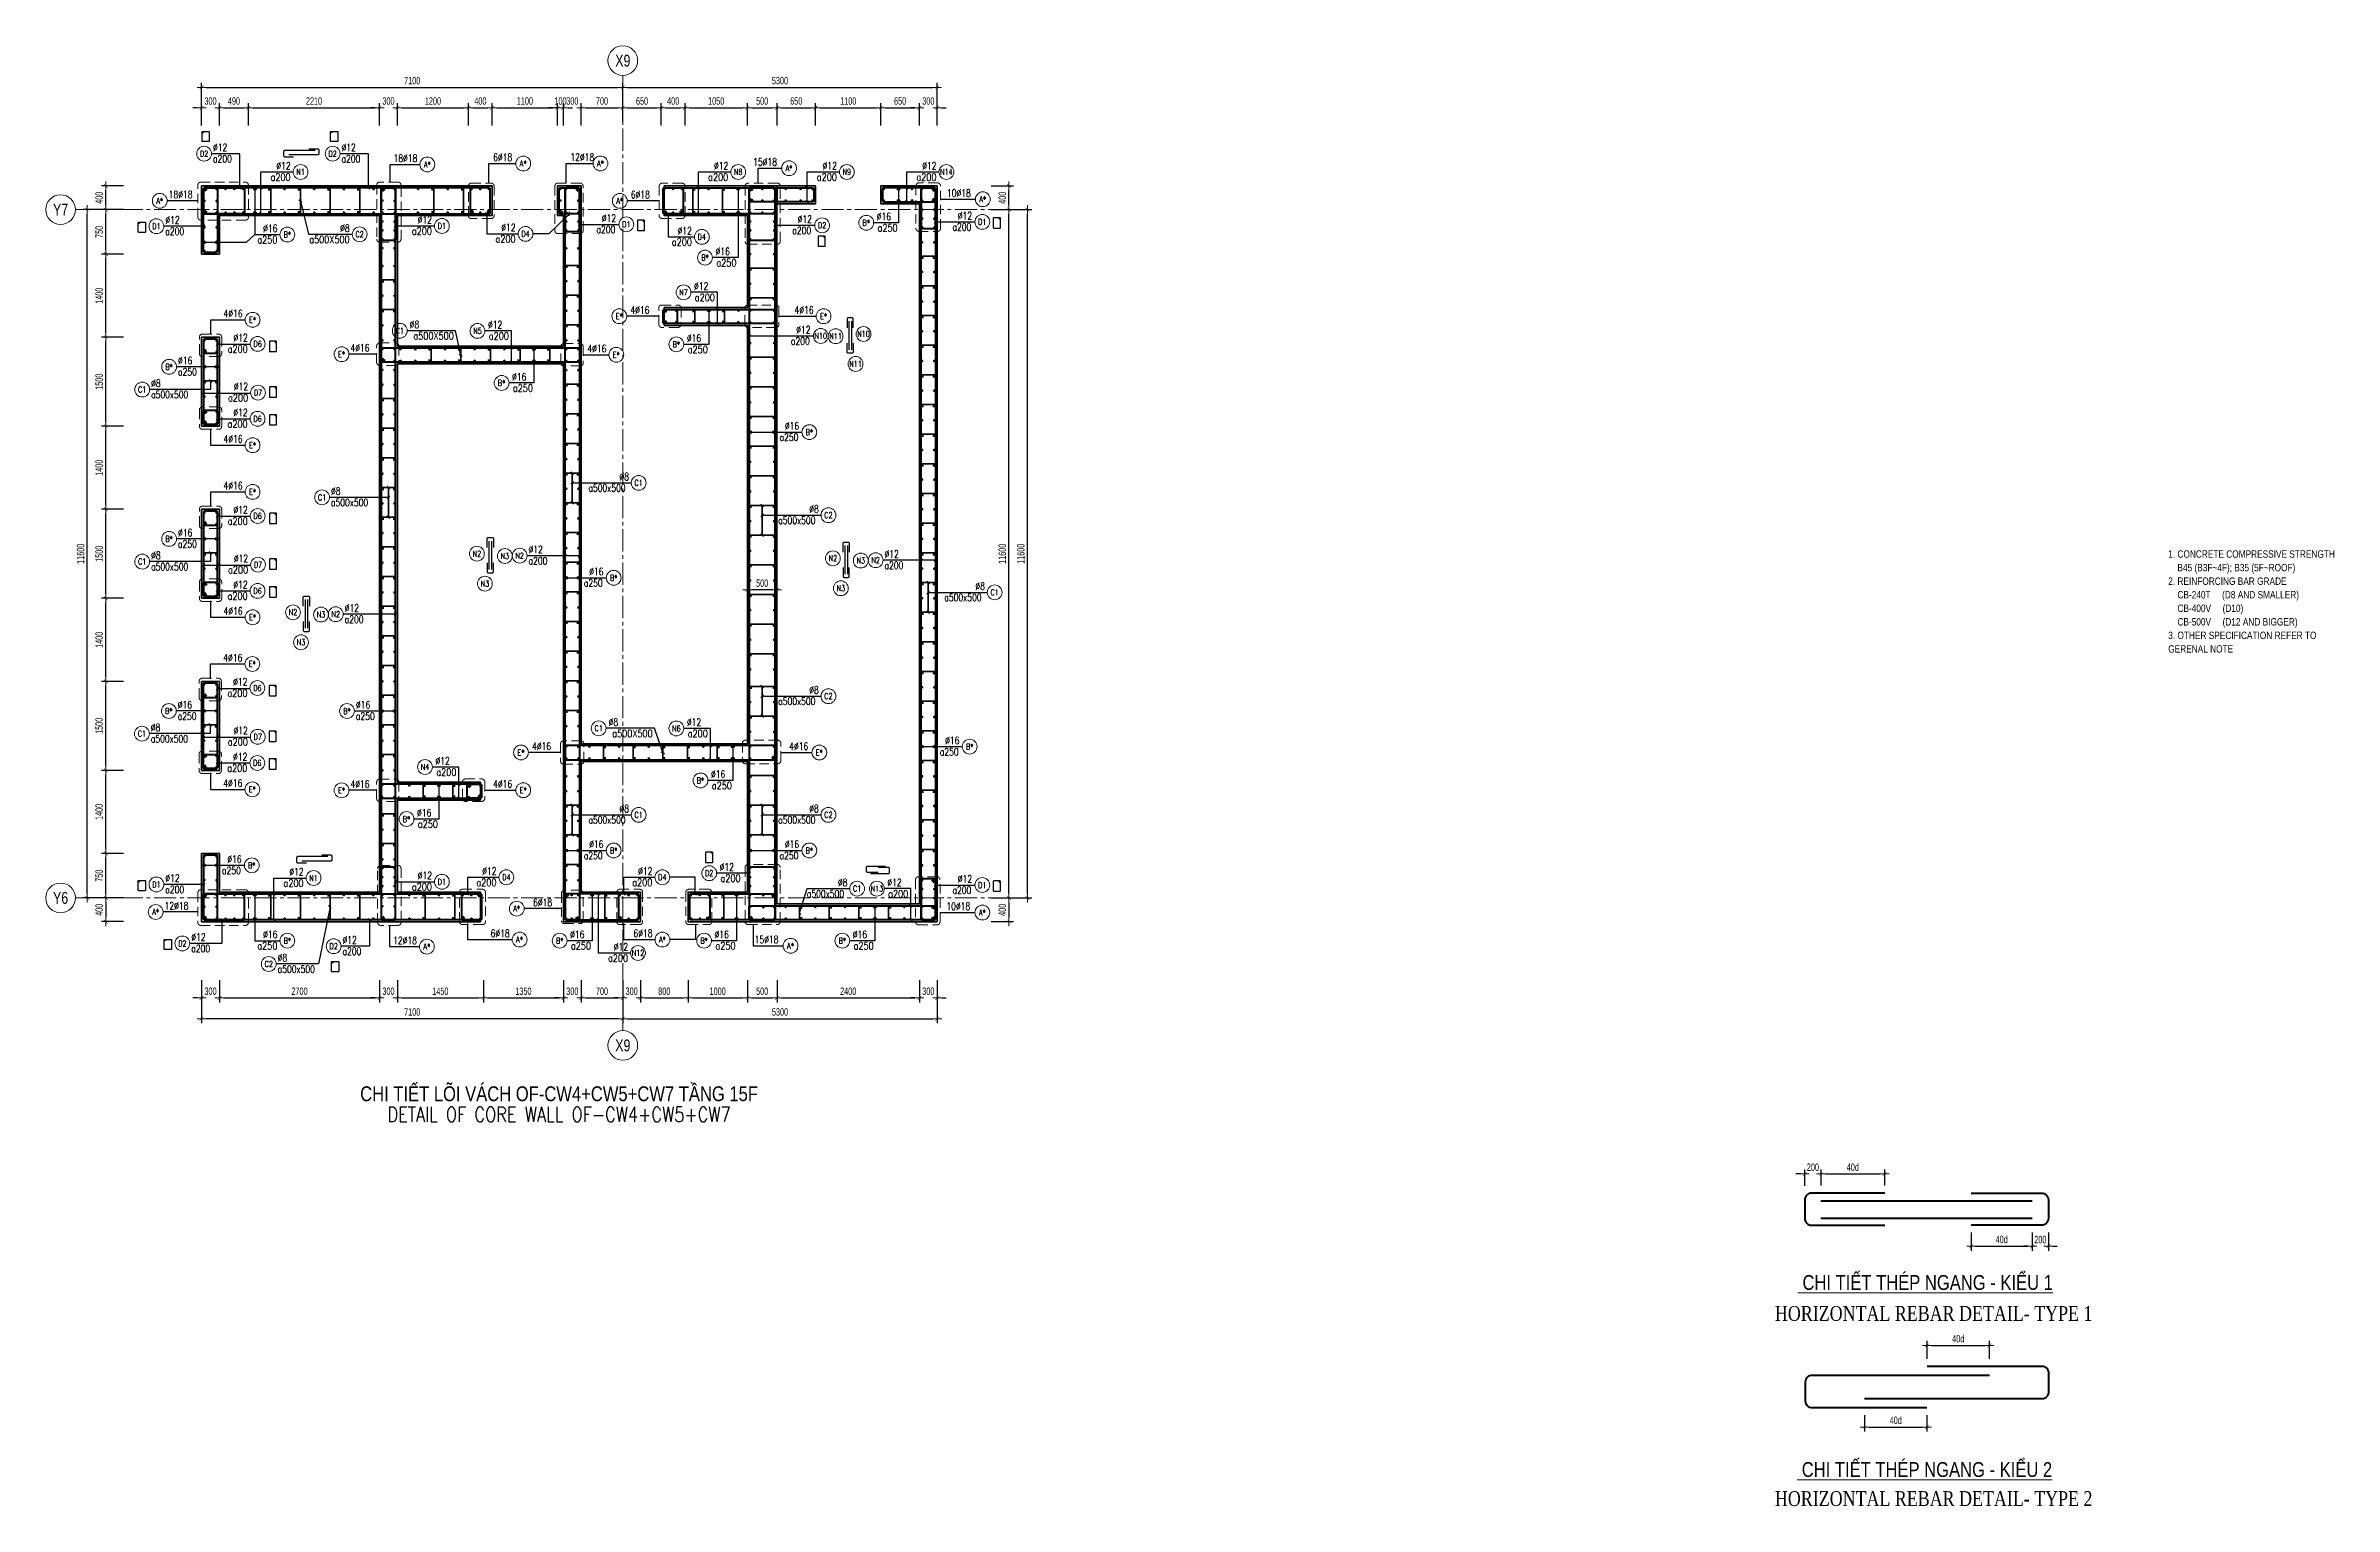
# Model space of a CAD drawing. Header units: millimetres. Extents: x 988833 to 1318015, y -9365 to 47591.
# Drawn here: x 1036714 to 1075293, y -9365 to 15247 of the extents above; entities that cross this region are included whole.
import ezdxf
from ezdxf.enums import TextEntityAlignment as Align

# ---------------------------------------------------------------- set-up
doc = ezdxf.new("R2010")
doc.units = ezdxf.units.MM
doc.header["$MEASUREMENT"] = 0
for name, pattern in [('HIDDEN', [9.525, 6.35, -3.175]), ('HIDDEN2', [4.7625, 3.175, -1.5875]), ('OF_Grid_1$0$CENTER2', [1.125, 0.75, -0.125, 0.125, -0.125])]:
    doc.linetypes.add(name, pattern=pattern)
doc.layers.get('0').update_dxf_attribs({"lineweight": 20})
doc.layers.get('Defpoints').update_dxf_attribs({"color": 151, "lineweight": 9})
for name, color, linetype in [('Hidden', 9, 'HIDDEN'), ('Leader', 6, 'Continuous'), ('Ligature', 1, 'Continuous'), ('Reinforcement', 4, 'Continuous'), ('TIT1', 3, 'Continuous')]:
    doc.layers.add(name, color=color, linetype=linetype)
for name, color, linetype, lineweight in [('KC-LEADER', 153, 'Continuous', 18), ('KC-THEP', 6, 'Continuous', 40), ('NDC_S_ANNO', 7, 'Continuous', 20), ('NDC_S_DIM', 1, 'Continuous', 15), ('NDC_S_ENG TITLE', 3, 'Continuous', 20), ('NDC_S_HIDDEN', 8, 'HIDDEN2', 13), ('NDC_S_LEADER', 1, 'Continuous', 15), ('NDC_S_REBAR', 4, 'Continuous', 35), ('NDC_S_STIRRUP', 4, 'Continuous', 40), ('NDC_S_TEXT SYMBOL', 7, 'Continuous', 20), ('NDC_S_VN TEXT', 7, 'Continuous', 20), ('NDC_S_VN TITLE', 6, 'Continuous', 35), ('NDC_S_WALL', 6, 'Continuous', 35), ('OF_Core wall_1.2(B1-19F)$0$OF_Core wall_2(B3-19F)$0$NDC_S_WALL', 6, 'Continuous', 35), ('OF_Core wall_2(B3-19F)$0$NDC_S_WALL', 6, 'Continuous', 35), ('OF_Grid_1$0$NDC_S_AXIS', 5, 'OF_Grid_1$0$CENTER2', 13), ('OF_Grid_1$0$NDC_S_SYMBOL', 1, 'Continuous', 15), ('OF_Grid_1$0$NDC_S_TEXT SYMBOL', 7, 'Continuous', 20)]:
    doc.layers.add(name, color=color, linetype=linetype, lineweight=lineweight)
doc.styles.add('ARIAL', font='arial.ttf', dxfattribs={"width": 0.8})
doc.styles.add('NDC_ANNO', font='', dxfattribs={"width": 0.8})
doc.styles.add('NDC_ARIAL', font='arial.ttf', dxfattribs={"width": 0.85})
doc.styles.add('NDC_DIM', font='', dxfattribs={"width": 0.75})
doc.styles.add('NDC_EN TXT', font='romans.shx', dxfattribs={"width": 0.8})
doc.styles.add('NDC_VIE TXT', font='arial.ttf', dxfattribs={"width": 0.8})
doc.styles.add('OF_Grid_1$0$NDC_ANNO', font='', dxfattribs={"width": 0.8})
doc.styles.add('VNTIMEH', font='vntimeh.shx', dxfattribs={"width": 0.8, "bigfont": 'vns.shx'})
doc.styles.get('NDC_ANNO').set_extended_font_data('Dotum')
doc.styles.get('NDC_DIM').set_extended_font_data('Dotum')
doc.styles.get('OF_Grid_1$0$NDC_ANNO').set_extended_font_data('Dotum')
doc.dimstyles.new('NDC_1-50', dxfattribs={"dimscale": 50, "dimtxt": 2.5, "dimasz": 1, "dimexe": 1.5, "dimexo": 0, "dimgap": 0.8, "dimtad": 1, "dimdec": 0, "dimdsep": 46, "dimtxsty": 'NDC_ARIAL', "dimblk": 'DIMMARK', "dimcen": 49999.938995, "dimdle": 1.5, "dimclrd": 1, "dimclre": 1, "dimclrt": 3, "dimadec": 0, "dimazin": 0, "dimtfac": 1, "dimtdec": 0, "dimtix": 1, "dimtmove": 2, "dimatfit": 3, "dimfxl": 1, "dimarcsym": 0})
doc.dimstyles.new('NDC_dim_25', dxfattribs={"dimscale": 25, "dimtxt": 2.5, "dimasz": 1.5, "dimexe": 1.5, "dimexo": 2.5, "dimgap": 1, "dimtad": 1, "dimdec": 0, "dimzin": 0, "dimdsep": 46, "dimtxsty": 'NDC_DIM', "dimblk": 'DIMMARK', "dimcen": 0.09, "dimdle": 1.2, "dimclrd": 1, "dimclre": 1, "dimclrt": 3, "dimadec": 0, "dimazin": 0, "dimtfac": 1, "dimtdec": 0, "dimtix": 1, "dimtofl": 0, "dimtmove": 0, "dimatfit": 3, "dimfxl": 6, "dimfxlon": 1, "dimtolj": 1, "dimtzin": 0, "dimarcsym": 0})
doc.dimstyles.new('NDC_dim_30', dxfattribs={"dimscale": 30, "dimtxt": 2.5, "dimasz": 1.5, "dimexe": 1.5, "dimexo": 2.5, "dimgap": 1, "dimtad": 1, "dimdec": 0, "dimzin": 0, "dimdsep": 46, "dimtxsty": 'NDC_DIM', "dimblk": 'DIMMARK', "dimcen": 0.09, "dimdle": 1.2, "dimclrd": 1, "dimclre": 1, "dimclrt": 3, "dimadec": 0, "dimazin": 0, "dimtfac": 1, "dimtdec": 0, "dimtix": 1, "dimtofl": 0, "dimtmove": 0, "dimatfit": 3, "dimfxl": 6, "dimfxlon": 1, "dimtolj": 1, "dimtzin": 0, "dimarcsym": 0})
doc.dimstyles.new('NDC_dim_50', dxfattribs={"dimscale": 50, "dimtxt": 2.5, "dimasz": 1.5, "dimexe": 1.5, "dimexo": 2.5, "dimgap": 1, "dimtad": 1, "dimdec": 0, "dimzin": 0, "dimdsep": 46, "dimtxsty": 'NDC_DIM', "dimblk": 'DIMMARK', "dimcen": 0.09, "dimdle": 1.2, "dimclrd": 1, "dimclre": 1, "dimclrt": 3, "dimadec": 0, "dimazin": 0, "dimtfac": 1, "dimtdec": 0, "dimtix": 1, "dimtofl": 0, "dimtmove": 0, "dimatfit": 3, "dimfxl": 6, "dimfxlon": 1, "dimtolj": 1, "dimtzin": 0, "dimarcsym": 0})

msp = doc.modelspace()

# ---------------------------------------------------------------- texts
at = {"layer": 'NDC_S_ENG TITLE', "style": 'VNTIMEH', "width": 0.8}
for s, p in [('horizontal rebar detail- type 1', (1065863.8, -6241.4)), ('horizontal rebar detail- type 2', (1065863.8, -9361.8))]:
    msp.add_text(s, height=250, dxfattribs=at).set_placement(p)
at = {"layer": 'NDC_S_VN TEXT', "style": 'ARIAL', "width": 0.8}
for s, p in [('%%u CHI TIẾT THÉP NGANG - KIỂU 1', (1066250.6, -5720.3)), ('%%u CHI TIẾT THÉP NGANG - KIỂU 2', (1066238.2, -8872.2))]:
    msp.add_text(s, height=250, dxfattribs=at).set_placement(p)
at = {"layer": 'NDC_S_VN TEXT', "color": 7, "style": 'NDC_EN TXT', "width": 0.8}
for tag, p in [('N10', (1050499.4, 10390.6)), ('N11', (1050028.4, 10352.4)), ('N11', (1050364.9, 9885.6)), ('N2', (1043982, 6686.9)), ('N3', (1044453, 6648.7)), ('N2', (1049982.8, 6610.3)), ('N3', (1050453.8, 6572.1)), ('N3', (1044116.4, 6181.9)), ('N3', (1050117.2, 6105.3)), ('N2', (1040882, 5700)), ('N3', (1041353, 5661.8)), ('N3', (1041016.4, 5195))]:
    msp.add_attdef(tag, text='3', height=100, dxfattribs=at).set_placement(p, align=Align.MIDDLE)
at = {"layer": 'TIT1', "insert": (1072494.5, 6744.1), "char_height": 125, "width": 2836.527, "attachment_point": 1, "line_spacing_factor": 1.096296, "style": 'ARIAL'}
msp.add_mtext('\\A1;1. CONCRETE COMPRESSIVE STRENGTH\\P    B45 (B3F~4F); B35 (5F~ROOF)\\P2. REINFORCING BAR GRADE\\P    CB-240T     (D8 AND SMALLER)\\P    CB-400V     (D10)\\P    CB-500V     (D12 AND BIGGER)\\P3. OTHER SPECIFICATION REFER TO GERENAL NOTE ', dxfattribs=at)

# ---------------------------------------------------------------- blocks, each defined once
blk = doc.blocks.new('DIMMARK')
at = {"layer": 'NDC_S_DIM', "color": 1}
blk.add_line((-1.5, 0), (1, 0), dxfattribs=at)
at = {"layer": 'NDC_S_DIM', "color": 2, "const_width": 0.1}
blk.add_lwpolyline([(-0.42, -0.42), (0.42, 0.42)], dxfattribs=at)
blk = doc.blocks.new('*D71')
at = {"layer": 'Defpoints', "color": 0, "transparency": 16777216}
for p in [(1067714, -3766), (1066641, -4088), (1067714, -4088)]:
    blk.add_point(p, dxfattribs=at)
at = {"layer": 'NDC_S_DIM', "color": 1, "lineweight": -2, "transparency": 16777216}
for p, q in [((1066641, -3963), (1066641, -3691)), ((1066716, -3766), (1067639, -3766)), ((1067714, -3963), (1067714, -3691))]:
    blk.add_line(p, q, dxfattribs=at)
at = {"layer": 'NDC_S_DIM', "color": 1, "lineweight": -2, "transparency": 16777216, "xscale": 75, "yscale": 75, "zscale": 75, "rotation": 180}
blk.add_blockref('DIMMARK', (1066641, -3766), dxfattribs=at)
at = {"layer": 'NDC_S_DIM', "color": 1, "lineweight": -2, "transparency": 16777216, "xscale": 75, "yscale": 75, "zscale": 75}
blk.add_blockref('DIMMARK', (1067714, -3766), dxfattribs=at)
at = {"layer": 'NDC_S_DIM', "color": 3, "transparency": 16777216, "insert": (1067177, -3652), "char_height": 125, "attachment_point": 5, "style": 'NDC_DIM'}
blk.add_mtext('\\A1;40d', dxfattribs=at)
blk = doc.blocks.new('*D72')
at = {"layer": 'Defpoints', "color": 0, "transparency": 16777216}
for p in [(1069172, -4630), (1070202, -4630), (1070202, -4984)]:
    blk.add_point(p, dxfattribs=at)
at = {"layer": 'NDC_S_DIM', "color": 1, "lineweight": -2, "transparency": 16777216}
for p, q in [((1069172, -4755), (1069172, -5059)), ((1069247, -4984), (1070127, -4984)), ((1070202, -4755), (1070202, -5059))]:
    blk.add_line(p, q, dxfattribs=at)
at = {"layer": 'NDC_S_DIM', "color": 1, "lineweight": -2, "transparency": 16777216, "xscale": 75, "yscale": 75, "zscale": 75, "rotation": 180}
blk.add_blockref('DIMMARK', (1069172, -4984), dxfattribs=at)
at = {"layer": 'NDC_S_DIM', "color": 1, "lineweight": -2, "transparency": 16777216, "xscale": 75, "yscale": 75, "zscale": 75}
blk.add_blockref('DIMMARK', (1070202, -4984), dxfattribs=at)
at = {"layer": 'NDC_S_DIM', "color": 3, "transparency": 16777216, "insert": (1069687, -4870), "char_height": 125, "attachment_point": 5, "style": 'NDC_DIM'}
blk.add_mtext('\\A1;40d', dxfattribs=at)
blk = doc.blocks.new('*D73')
at = {"layer": 'Defpoints', "color": 0, "transparency": 16777216}
for p in [(1069481, -6656), (1068428, -7008), (1069481, -7008)]:
    blk.add_point(p, dxfattribs=at)
at = {"layer": 'NDC_S_DIM', "color": 1, "lineweight": -2, "transparency": 16777216}
for p, q in [((1068428, -6883), (1068428, -6581)), ((1068503, -6656), (1069406, -6656)), ((1069481, -6883), (1069481, -6581))]:
    blk.add_line(p, q, dxfattribs=at)
at = {"layer": 'NDC_S_DIM', "color": 1, "lineweight": -2, "transparency": 16777216, "xscale": 75, "yscale": 75, "zscale": 75, "rotation": 180}
blk.add_blockref('DIMMARK', (1068428, -6656), dxfattribs=at)
at = {"layer": 'NDC_S_DIM', "color": 1, "lineweight": -2, "transparency": 16777216, "xscale": 75, "yscale": 75, "zscale": 75}
blk.add_blockref('DIMMARK', (1069481, -6656), dxfattribs=at)
at = {"layer": 'NDC_S_DIM', "color": 3, "transparency": 16777216, "insert": (1068955, -6542), "char_height": 125, "attachment_point": 5, "style": 'NDC_DIM'}
blk.add_mtext('\\A1;40d', dxfattribs=at)
blk = doc.blocks.new('*D74')
at = {"layer": 'Defpoints', "color": 0, "transparency": 16777216}
for p in [(1067375, -7704), (1068427, -7704), (1068427, -8032)]:
    blk.add_point(p, dxfattribs=at)
at = {"layer": 'NDC_S_DIM', "color": 1, "lineweight": -2, "transparency": 16777216}
for p, q in [((1067375, -7829), (1067375, -8107)), ((1067450, -8032), (1068352, -8032)), ((1068427, -7829), (1068427, -8107))]:
    blk.add_line(p, q, dxfattribs=at)
at = {"layer": 'NDC_S_DIM', "color": 1, "lineweight": -2, "transparency": 16777216, "xscale": 75, "yscale": 75, "zscale": 75, "rotation": 180}
blk.add_blockref('DIMMARK', (1067375, -8032), dxfattribs=at)
at = {"layer": 'NDC_S_DIM', "color": 1, "lineweight": -2, "transparency": 16777216, "xscale": 75, "yscale": 75, "zscale": 75}
blk.add_blockref('DIMMARK', (1068427, -8032), dxfattribs=at)
at = {"layer": 'NDC_S_DIM', "color": 3, "transparency": 16777216, "insert": (1067901, -7918), "char_height": 125, "attachment_point": 5, "style": 'NDC_DIM'}
blk.add_mtext('\\A1;40d', dxfattribs=at)
blk = doc.blocks.new('*D75')
at = {"layer": 'Defpoints', "color": 0, "transparency": 16777216}
for p in [(1066368, -3766), (1066368, -4089), (1066641, -4088)]:
    blk.add_point(p, dxfattribs=at)
at = {"layer": 'NDC_S_DIM', "color": 1, "lineweight": -2, "transparency": 16777216}
for p, q in [((1066293, -3766), (1066218, -3766)), ((1066368, -3964), (1066368, -3691)), ((1066641, -3963), (1066641, -3691)), ((1066716, -3766), (1066791, -3766))]:
    blk.add_line(p, q, dxfattribs=at)
at = {"layer": 'NDC_S_DIM', "color": 1, "lineweight": -2, "transparency": 16777216, "xscale": 75, "yscale": 75, "zscale": 75}
blk.add_blockref('DIMMARK', (1066368, -3766), dxfattribs=at)
at = {"layer": 'NDC_S_DIM', "color": 1, "lineweight": -2, "transparency": 16777216, "xscale": 75, "yscale": 75, "zscale": 75, "rotation": 180}
blk.add_blockref('DIMMARK', (1066641, -3766), dxfattribs=at)
at = {"layer": 'NDC_S_DIM', "color": 3, "transparency": 16777216, "insert": (1066504, -3653), "char_height": 125, "attachment_point": 5, "style": 'NDC_DIM'}
blk.add_mtext('\\A1;200', dxfattribs=at)
blk = doc.blocks.new('*D76')
at = {"layer": 'Defpoints', "color": 0, "transparency": 16777216}
for p in [(1070202, -4630), (1070202, -4984), (1070474, -4630)]:
    blk.add_point(p, dxfattribs=at)
at = {"layer": 'NDC_S_DIM', "color": 1, "lineweight": -2, "transparency": 16777216}
for p, q in [((1070127, -4984), (1070052, -4984)), ((1070202, -4755), (1070202, -5059)), ((1070474, -4755), (1070474, -5059)), ((1070549, -4984), (1070624, -4984))]:
    blk.add_line(p, q, dxfattribs=at)
at = {"layer": 'NDC_S_DIM', "color": 1, "lineweight": -2, "transparency": 16777216, "xscale": 75, "yscale": 75, "zscale": 75}
blk.add_blockref('DIMMARK', (1070202, -4984), dxfattribs=at)
at = {"layer": 'NDC_S_DIM', "color": 1, "lineweight": -2, "transparency": 16777216, "xscale": 75, "yscale": 75, "zscale": 75, "rotation": 180}
blk.add_blockref('DIMMARK', (1070474, -4984), dxfattribs=at)
at = {"layer": 'NDC_S_DIM', "color": 3, "transparency": 16777216, "insert": (1070338, -4872), "char_height": 125, "attachment_point": 5, "style": 'NDC_DIM'}
blk.add_mtext('\\A1;200', dxfattribs=at)
blk = doc.blocks.new('THEP')
at = {"layer": 'KC-LEADER', "color": 6}
blk.add_circle((0, 0), 14, dxfattribs=at)
at = {"layer": 'KC-THEP'}
for p, q in [((-14, 0), (14, 0)), ((10, 10), (-10, -10)), ((-10, 10), (10, -10)), ((0, 14), (0, -14))]:
    blk.add_line(p, q, dxfattribs=at)
blk = doc.blocks.new('*U13')
blk.add_circle((-2.5, 0), 2.5)
at = {"layer": 'NDC_S_VN TEXT', "color": 7, "style": 'NDC_EN TXT', "width": 0.8}
blk.add_attdef('SH2', text='', height=2, dxfattribs=at).set_placement((-2.5, 0), align=Align.MIDDLE)
at = {"layer": 'NDC_S_VN TEXT', "color": 3, "style": 'NDC_EN TXT', "width": 0.75}
blk.add_attdef('DK1', (0.5, 0.85), '', height=2.5, dxfattribs=at)
blk = doc.blocks.new('*U9')
blk.add_circle((2.5, 0), 2.5)
at = {"layer": 'NDC_S_VN TEXT', "color": 3, "style": 'NDC_EN TXT', "width": 0.75}
blk.add_attdef('DK2', text='', height=2.5, dxfattribs=at).set_placement((-0.85, 0.85), align=Align.RIGHT)
at = {"layer": 'NDC_S_VN TEXT', "color": 7, "style": 'NDC_EN TXT', "width": 0.8}
blk.add_attdef('SH3', text='', height=2, dxfattribs=at).set_placement((2.5, 0), align=Align.MIDDLE)
blk = doc.blocks.new('*U10')
blk.add_circle((2.5, 0), 2.5)
at = {"layer": 'NDC_S_VN TEXT', "color": 3, "style": 'NDC_EN TXT'}
for tag, width, p in [('DK2', 0.75, (-0.85, 0.85)), ('KC2', 0.8, (-0.85, -2.97))]:
    blk.add_attdef(tag, text='', height=2.5, dxfattribs=dict(at, width=width)).set_placement(p, align=Align.RIGHT)
at = {"layer": 'NDC_S_VN TEXT', "color": 7, "style": 'NDC_EN TXT', "width": 0.8}
blk.add_attdef('SH3', text='', height=2, dxfattribs=at).set_placement((2.5, 0), align=Align.MIDDLE)
blk = doc.blocks.new('*U12')
blk.add_circle((-2.5, 0), 2.5)
at = {"layer": 'NDC_S_VN TEXT', "color": 7, "style": 'NDC_EN TXT', "width": 0.8}
blk.add_attdef('SH2', text='', height=2, dxfattribs=at).set_placement((-2.5, 0), align=Align.MIDDLE)
at = {"layer": 'NDC_S_VN TEXT', "color": 3, "style": 'NDC_EN TXT', "width": 0.75}
for tag, p in [('DK1', (0.5, 0.85)), ('KC1', (0.5, -2.97))]:
    blk.add_attdef(tag, p, '', height=2.5, dxfattribs=at)
blk = doc.blocks.new('A$C72321851')
at = {"layer": 'Ligature'}
for points in [[(-61, -129), (-61, 171, -0.414214), (-43, 189), (26, 189, -0.414214), (43, 171), (43, -4)], [(-40, -4), (-40, -180, 0.414214), (-22, -197), (47, -197, 0.414214), (65, -180), (65, 121)]]:
    blk.add_lwpolyline(points, format="xyb", dxfattribs=at)
blk = doc.blocks.new('*U11')
blk.add_circle((-2.5, 0), 2.5)
at = {"layer": 'NDC_S_VN TEXT', "color": 7, "style": 'NDC_EN TXT', "width": 0.8}
blk.add_attdef('SH2', text='', height=2, dxfattribs=at).set_placement((-2.5, 0), align=Align.MIDDLE)
at = {"layer": 'NDC_S_VN TEXT', "color": 3, "style": 'NDC_EN TXT', "width": 0.75}
for tag, p in [('DK1', (0.5, 0.85)), ('KC1', (0.5, -2.97))]:
    blk.add_attdef(tag, p, '', height=2.5, dxfattribs=at)
blk = doc.blocks.new('A$C7BC65A55')
at = {"layer": 'Ligature'}
for p, q in [((-15, 372, 0), (-15, 39, 0)), ((15, 372, 0), (15, 39, 0))]:
    blk.add_line(p, q, dxfattribs=at)
for points in [[(-36, 297), (-36, 401, -0.414214), (-24, 413), (24, 413, -0.414214), (36, 401), (36, 297)], [(-36, 117), (-36, 12, 0.414214), (-24, 0), (24, 0, 0.414214), (36, 12), (36, 117)]]:
    blk.add_lwpolyline(points, format="xyb", dxfattribs=at)
blk = doc.blocks.new('*D633')
at = {"layer": 'Defpoints', "color": 0, "transparency": 16777216}
for p in [(1048541, 6078), (1048541, 5354), (1049041, 5354)]:
    blk.add_point(p, dxfattribs=at)
at = {"layer": 'NDC_S_DIM', "color": 1, "lineweight": -2, "transparency": 16777216}
for p, q in [((1048541, 5778), (1048541, 6153)), ((1048966, 6078), (1048616, 6078)), ((1049041, 5778), (1049041, 6153))]:
    blk.add_line(p, q, dxfattribs=at)
at = {"layer": 'NDC_S_DIM', "color": 1, "lineweight": -2, "transparency": 16777216, "xscale": 75, "yscale": 75, "zscale": 75, "rotation": 180}
blk.add_blockref('DIMMARK', (1048541, 6078), dxfattribs=at)
at = {"layer": 'NDC_S_DIM', "color": 1, "lineweight": -2, "transparency": 16777216, "xscale": 75, "yscale": 75, "zscale": 75}
blk.add_blockref('DIMMARK', (1049041, 6078), dxfattribs=at)
at = {"layer": 'NDC_S_DIM', "color": 3, "transparency": 16777216, "insert": (1048791, 6190), "char_height": 125, "attachment_point": 5, "style": 'NDC_DIM'}
blk.add_mtext('\\A1;500', dxfattribs=at)
blk = doc.blocks.new('*U575')
at = {"layer": 'KC-THEP', "rotation": 9.66856443638095}
for p in [(0, 99), (0, -99)]:
    blk.add_blockref('THEP', p, dxfattribs=at)
blk = doc.blocks.new('*U574')
at = {"layer": 'NDC_S_HIDDEN', "color": 0, "linetype": 'ByBlock', "lineweight": -2, "transparency": 16777216}
for p in [(0, 0), (250, 0), (500, 0), (750, 0), (1000, 0), (1250, 0), (1500, 0), (1750, 0), (2000, 0), (2250, 0), (2500, 0)]:
    blk.add_blockref('*U575', p, dxfattribs=at)
blk = doc.blocks.new('*U577')
at = {"layer": 'NDC_S_REBAR'}
blk.add_lwpolyline([(-15, -75), (-15, -100, 1), (15, -100), (15, 100, 1), (-15, 100), (-15, 75)], format="xyb", dxfattribs=at)
blk = doc.blocks.new('*U576')
at = {"layer": 'NDC_S_HIDDEN', "color": 0, "linetype": 'ByBlock', "lineweight": -2, "transparency": 16777216}
for p in [(0, 0), (500, 0), (1000, 0), (1500, 0), (2000, 0)]:
    blk.add_blockref('*U577', p, dxfattribs=at)
blk = doc.blocks.new('*U579')
at = {"layer": 'KC-THEP', "rotation": 9.668564436380946}
blk.add_blockref('THEP', (0, 100), dxfattribs=at)
at = {"layer": 'KC-THEP', "xscale": -1, "rotation": 170.331435563619}
blk.add_blockref('THEP', (0, -100), dxfattribs=at)
blk = doc.blocks.new('*U578')
at = {"layer": 'NDC_S_HIDDEN', "color": 0, "linetype": 'ByBlock', "lineweight": -2, "transparency": 16777216}
for p in [(0, 0), (250, 0), (500, 0), (750, 0), (1000, 0), (1250, 0)]:
    blk.add_blockref('*U579', p, dxfattribs=at)
blk = doc.blocks.new('*U581')
at = {"layer": 'NDC_S_REBAR'}
blk.add_lwpolyline([(-15, -75), (-15, -100, 1), (15, -100), (15, 100, 1), (-15, 100), (-15, 75)], format="xyb", dxfattribs=at)
blk = doc.blocks.new('*U580')
at = {"layer": 'NDC_S_HIDDEN', "color": 0, "linetype": 'ByBlock', "lineweight": -2, "transparency": 16777216}
for p in [(0, 0), (500, 0)]:
    blk.add_blockref('*U581', p, dxfattribs=at)
blk = doc.blocks.new('*D617')
at = {"layer": 'Defpoints', "color": 0, "transparency": 16777216}
for p in [(1039341, 486), (1046441, -336), (1039341, -1149)]:
    blk.add_point(p, dxfattribs=at)
at = {"layer": 'NDC_S_DIM', "color": 1, "lineweight": -2, "transparency": 16777216}
for p, q in [((1039341, -849), (1039341, -1224)), ((1046366, -1149), (1039416, -1149)), ((1046441, -849), (1046441, -1224))]:
    blk.add_line(p, q, dxfattribs=at)
at = {"layer": 'NDC_S_DIM', "color": 1, "lineweight": -2, "transparency": 16777216, "xscale": 75, "yscale": 75, "zscale": 75, "rotation": 180}
blk.add_blockref('DIMMARK', (1039341, -1149), dxfattribs=at)
at = {"layer": 'NDC_S_DIM', "color": 1, "lineweight": -2, "transparency": 16777216, "xscale": 75, "yscale": 75, "zscale": 75}
blk.add_blockref('DIMMARK', (1046441, -1149), dxfattribs=at)
at = {"layer": 'NDC_S_DIM', "color": 3, "transparency": 16777216, "insert": (1042891, -1036), "char_height": 125, "attachment_point": 5, "style": 'NDC_DIM'}
blk.add_mtext('\\A1;7100', dxfattribs=at)
blk = doc.blocks.new('*D618')
at = {"layer": 'Defpoints', "color": 0, "ltscale": 200, "transparency": 16777216}
for p in [(1039341, 486), (1039641, 486), (1039341, -800)]:
    blk.add_point(p, dxfattribs=at)
at = {"layer": 'NDC_S_DIM', "color": 1, "lineweight": -2, "ltscale": 200, "transparency": 16777216}
for p, q in [((1039341, -500), (1039341, -875)), ((1039641, -500), (1039641, -875)), ((1039266, -800), (1039191, -800)), ((1039716, -800), (1039791, -800))]:
    blk.add_line(p, q, dxfattribs=at)
at = {"layer": 'NDC_S_DIM', "color": 1, "lineweight": -2, "ltscale": 200, "transparency": 16777216, "xscale": 75, "yscale": 75, "zscale": 75}
blk.add_blockref('DIMMARK', (1039341, -800), dxfattribs=at)
at = {"layer": 'NDC_S_DIM', "color": 1, "lineweight": -2, "ltscale": 200, "transparency": 16777216, "xscale": 75, "yscale": 75, "zscale": 75, "rotation": 180}
blk.add_blockref('DIMMARK', (1039641, -800), dxfattribs=at)
at = {"layer": 'NDC_S_DIM', "color": 3, "ltscale": 200, "transparency": 16777216, "insert": (1039491, -687), "char_height": 125, "attachment_point": 5, "style": 'NDC_DIM'}
blk.add_mtext('\\A1;300', dxfattribs=at)
blk = doc.blocks.new('*D619')
at = {"layer": 'Defpoints', "color": 0, "ltscale": 200, "transparency": 16777216}
for p in [(1039641, 14203), (1039341, 12886), (1039641, 12386)]:
    blk.add_point(p, dxfattribs=at)
at = {"layer": 'NDC_S_DIM', "color": 1, "lineweight": -2, "ltscale": 200, "transparency": 16777216}
for p, q in [((1039341, 13903), (1039341, 14278)), ((1039641, 13903), (1039641, 14278)), ((1039266, 14203), (1039191, 14203)), ((1039716, 14203), (1039791, 14203))]:
    blk.add_line(p, q, dxfattribs=at)
at = {"layer": 'NDC_S_DIM', "color": 1, "lineweight": -2, "ltscale": 200, "transparency": 16777216, "xscale": 75, "yscale": 75, "zscale": 75}
blk.add_blockref('DIMMARK', (1039341, 14203), dxfattribs=at)
at = {"layer": 'NDC_S_DIM', "color": 1, "lineweight": -2, "ltscale": 200, "transparency": 16777216, "xscale": 75, "yscale": 75, "zscale": 75, "rotation": 180}
blk.add_blockref('DIMMARK', (1039641, 14203), dxfattribs=at)
at = {"layer": 'NDC_S_DIM', "color": 3, "ltscale": 200, "transparency": 16777216, "insert": (1039491, 14316), "char_height": 125, "attachment_point": 5, "style": 'NDC_DIM'}
blk.add_mtext('\\A1;300', dxfattribs=at)
blk = doc.blocks.new('*D620')
at = {"layer": 'Defpoints', "color": 0, "ltscale": 200, "transparency": 16777216}
for p in [(1040131, 14203), (1039641, 12386), (1040131, 12199)]:
    blk.add_point(p, dxfattribs=at)
at = {"layer": 'NDC_S_DIM', "color": 1, "lineweight": -2, "ltscale": 200, "transparency": 16777216}
for p, q in [((1039641, 13903), (1039641, 14278)), ((1040131, 13903), (1040131, 14278)), ((1039716, 14203), (1040056, 14203))]:
    blk.add_line(p, q, dxfattribs=at)
at = {"layer": 'NDC_S_DIM', "color": 1, "lineweight": -2, "ltscale": 200, "transparency": 16777216, "xscale": 75, "yscale": 75, "zscale": 75, "rotation": 180}
blk.add_blockref('DIMMARK', (1039641, 14203), dxfattribs=at)
at = {"layer": 'NDC_S_DIM', "color": 1, "lineweight": -2, "ltscale": 200, "transparency": 16777216, "xscale": 75, "yscale": 75, "zscale": 75}
blk.add_blockref('DIMMARK', (1040131, 14203), dxfattribs=at)
at = {"layer": 'NDC_S_DIM', "color": 3, "ltscale": 200, "transparency": 16777216, "insert": (1039886, 14316), "char_height": 125, "attachment_point": 5, "style": 'NDC_DIM'}
blk.add_mtext('\\A1;490', dxfattribs=at)
blk = doc.blocks.new('*D621')
at = {"layer": 'Defpoints', "color": 0, "ltscale": 200, "transparency": 16777216}
for p in [(1042341, 14203), (1042341, 12386), (1040131, 12199)]:
    blk.add_point(p, dxfattribs=at)
at = {"layer": 'NDC_S_DIM', "color": 1, "lineweight": -2, "ltscale": 200, "transparency": 16777216}
for p, q in [((1040131, 13903), (1040131, 14278)), ((1042341, 13903), (1042341, 14278)), ((1040206, 14203), (1042266, 14203))]:
    blk.add_line(p, q, dxfattribs=at)
at = {"layer": 'NDC_S_DIM', "color": 1, "lineweight": -2, "ltscale": 200, "transparency": 16777216, "xscale": 75, "yscale": 75, "zscale": 75, "rotation": 180}
blk.add_blockref('DIMMARK', (1040131, 14203), dxfattribs=at)
at = {"layer": 'NDC_S_DIM', "color": 1, "lineweight": -2, "ltscale": 200, "transparency": 16777216, "xscale": 75, "yscale": 75, "zscale": 75}
blk.add_blockref('DIMMARK', (1042341, 14203), dxfattribs=at)
at = {"layer": 'NDC_S_DIM', "color": 3, "ltscale": 200, "transparency": 16777216, "insert": (1041236, 14316), "char_height": 125, "attachment_point": 5, "style": 'NDC_DIM'}
blk.add_mtext('\\A1;2210', dxfattribs=at)
blk = doc.blocks.new('*D622')
at = {"layer": 'Defpoints', "color": 0, "ltscale": 200, "transparency": 16777216}
for p in [(1042641, 14203), (1042341, 12386), (1042641, 12386)]:
    blk.add_point(p, dxfattribs=at)
at = {"layer": 'NDC_S_DIM', "color": 1, "lineweight": -2, "ltscale": 200, "transparency": 16777216}
for p, q in [((1042341, 13903), (1042341, 14278)), ((1042641, 13903), (1042641, 14278)), ((1042266, 14203), (1042191, 14203)), ((1042716, 14203), (1042791, 14203))]:
    blk.add_line(p, q, dxfattribs=at)
at = {"layer": 'NDC_S_DIM', "color": 1, "lineweight": -2, "ltscale": 200, "transparency": 16777216, "xscale": 75, "yscale": 75, "zscale": 75}
blk.add_blockref('DIMMARK', (1042341, 14203), dxfattribs=at)
at = {"layer": 'NDC_S_DIM', "color": 1, "lineweight": -2, "ltscale": 200, "transparency": 16777216, "xscale": 75, "yscale": 75, "zscale": 75, "rotation": 180}
blk.add_blockref('DIMMARK', (1042641, 14203), dxfattribs=at)
at = {"layer": 'NDC_S_DIM', "color": 3, "ltscale": 200, "transparency": 16777216, "insert": (1042491, 14316), "char_height": 125, "attachment_point": 5, "style": 'NDC_DIM'}
blk.add_mtext('\\A1;300', dxfattribs=at)
blk = doc.blocks.new('*D595')
at = {"layer": 'Defpoints', "color": 0, "ltscale": 200, "transparency": 16777216}
for p in [(1043841, 14203), (1042641, 12386), (1043841, 12671)]:
    blk.add_point(p, dxfattribs=at)
at = {"layer": 'NDC_S_DIM', "color": 1, "lineweight": -2, "ltscale": 200, "transparency": 16777216}
for p, q in [((1042641, 13903), (1042641, 14278)), ((1043841, 13903), (1043841, 14278)), ((1042716, 14203), (1043766, 14203))]:
    blk.add_line(p, q, dxfattribs=at)
at = {"layer": 'NDC_S_DIM', "color": 1, "lineweight": -2, "ltscale": 200, "transparency": 16777216, "xscale": 75, "yscale": 75, "zscale": 75, "rotation": 180}
blk.add_blockref('DIMMARK', (1042641, 14203), dxfattribs=at)
at = {"layer": 'NDC_S_DIM', "color": 1, "lineweight": -2, "ltscale": 200, "transparency": 16777216, "xscale": 75, "yscale": 75, "zscale": 75}
blk.add_blockref('DIMMARK', (1043841, 14203), dxfattribs=at)
at = {"layer": 'NDC_S_DIM', "color": 3, "ltscale": 200, "transparency": 16777216, "insert": (1043241, 14316), "char_height": 125, "attachment_point": 5, "style": 'NDC_DIM'}
blk.add_mtext('\\A1;1200', dxfattribs=at)
blk = doc.blocks.new('*D596')
at = {"layer": 'Defpoints', "color": 0, "ltscale": 200, "transparency": 16777216}
for p in [(1044241, 14203), (1043841, 12671), (1044241, 12636)]:
    blk.add_point(p, dxfattribs=at)
at = {"layer": 'NDC_S_DIM', "color": 1, "lineweight": -2, "ltscale": 200, "transparency": 16777216}
for p, q in [((1043841, 13903), (1043841, 14278)), ((1044241, 13903), (1044241, 14278)), ((1043916, 14203), (1044166, 14203))]:
    blk.add_line(p, q, dxfattribs=at)
at = {"layer": 'NDC_S_DIM', "color": 1, "lineweight": -2, "ltscale": 200, "transparency": 16777216, "xscale": 75, "yscale": 75, "zscale": 75, "rotation": 180}
blk.add_blockref('DIMMARK', (1043841, 14203), dxfattribs=at)
at = {"layer": 'NDC_S_DIM', "color": 1, "lineweight": -2, "ltscale": 200, "transparency": 16777216, "xscale": 75, "yscale": 75, "zscale": 75}
blk.add_blockref('DIMMARK', (1044241, 14203), dxfattribs=at)
at = {"layer": 'NDC_S_DIM', "color": 3, "ltscale": 200, "transparency": 16777216, "insert": (1044041, 14316), "char_height": 125, "attachment_point": 5, "style": 'NDC_DIM'}
blk.add_mtext('\\A1;400', dxfattribs=at)
blk = doc.blocks.new('*D597')
at = {"layer": 'Defpoints', "color": 0, "ltscale": 200, "transparency": 16777216}
for p in [(1045341, 14203), (1044241, 12636), (1045341, 12529)]:
    blk.add_point(p, dxfattribs=at)
at = {"layer": 'NDC_S_DIM', "color": 1, "lineweight": -2, "ltscale": 200, "transparency": 16777216}
for p, q in [((1044241, 13903), (1044241, 14278)), ((1045341, 13903), (1045341, 14278)), ((1044316, 14203), (1045266, 14203))]:
    blk.add_line(p, q, dxfattribs=at)
at = {"layer": 'NDC_S_DIM', "color": 1, "lineweight": -2, "ltscale": 200, "transparency": 16777216, "xscale": 75, "yscale": 75, "zscale": 75, "rotation": 180}
blk.add_blockref('DIMMARK', (1044241, 14203), dxfattribs=at)
at = {"layer": 'NDC_S_DIM', "color": 1, "lineweight": -2, "ltscale": 200, "transparency": 16777216, "xscale": 75, "yscale": 75, "zscale": 75}
blk.add_blockref('DIMMARK', (1045341, 14203), dxfattribs=at)
at = {"layer": 'NDC_S_DIM', "color": 3, "ltscale": 200, "transparency": 16777216, "insert": (1044791, 14316), "char_height": 125, "attachment_point": 5, "style": 'NDC_DIM'}
blk.add_mtext('\\A1;1100', dxfattribs=at)
blk = doc.blocks.new('*D598')
at = {"layer": 'Defpoints', "color": 0, "ltscale": 200, "transparency": 16777216}
for p in [(1045441, 14203), (1045341, 12529), (1045441, 12386)]:
    blk.add_point(p, dxfattribs=at)
at = {"layer": 'NDC_S_DIM', "color": 1, "lineweight": -2, "ltscale": 200, "transparency": 16777216}
for p, q in [((1045341, 13903), (1045341, 14278)), ((1045441, 13903), (1045441, 14278)), ((1045266, 14203), (1045191, 14203)), ((1045516, 14203), (1045591, 14203))]:
    blk.add_line(p, q, dxfattribs=at)
at = {"layer": 'NDC_S_DIM', "color": 1, "lineweight": -2, "ltscale": 200, "transparency": 16777216, "xscale": 75, "yscale": 75, "zscale": 75}
blk.add_blockref('DIMMARK', (1045341, 14203), dxfattribs=at)
at = {"layer": 'NDC_S_DIM', "color": 1, "lineweight": -2, "ltscale": 200, "transparency": 16777216, "xscale": 75, "yscale": 75, "zscale": 75, "rotation": 180}
blk.add_blockref('DIMMARK', (1045441, 14203), dxfattribs=at)
at = {"layer": 'NDC_S_DIM', "color": 3, "ltscale": 200, "transparency": 16777216, "insert": (1045391, 14316), "char_height": 125, "attachment_point": 5, "style": 'NDC_DIM'}
blk.add_mtext('\\A1;100', dxfattribs=at)
blk = doc.blocks.new('*D599')
at = {"layer": 'Defpoints', "color": 0, "ltscale": 200, "transparency": 16777216}
for p in [(1045741, 14203), (1045441, 12386), (1045741, 12386)]:
    blk.add_point(p, dxfattribs=at)
at = {"layer": 'NDC_S_DIM', "color": 1, "lineweight": -2, "ltscale": 200, "transparency": 16777216}
for p, q in [((1045441, 13903), (1045441, 14278)), ((1045741, 13903), (1045741, 14278)), ((1045366, 14203), (1045291, 14203)), ((1045816, 14203), (1045891, 14203))]:
    blk.add_line(p, q, dxfattribs=at)
at = {"layer": 'NDC_S_DIM', "color": 1, "lineweight": -2, "ltscale": 200, "transparency": 16777216, "xscale": 75, "yscale": 75, "zscale": 75}
blk.add_blockref('DIMMARK', (1045441, 14203), dxfattribs=at)
at = {"layer": 'NDC_S_DIM', "color": 1, "lineweight": -2, "ltscale": 200, "transparency": 16777216, "xscale": 75, "yscale": 75, "zscale": 75, "rotation": 180}
blk.add_blockref('DIMMARK', (1045741, 14203), dxfattribs=at)
at = {"layer": 'NDC_S_DIM', "color": 3, "ltscale": 200, "transparency": 16777216, "insert": (1045591, 14316), "char_height": 125, "attachment_point": 5, "style": 'NDC_DIM'}
blk.add_mtext('\\A1;300', dxfattribs=at)
blk = doc.blocks.new('*D600')
at = {"layer": 'Defpoints', "color": 0, "ltscale": 200, "transparency": 16777216}
for p in [(1047491, 14203), (1047091, 12537), (1047491, 12568)]:
    blk.add_point(p, dxfattribs=at)
at = {"layer": 'NDC_S_DIM', "color": 1, "lineweight": -2, "ltscale": 200, "transparency": 16777216}
for p, q in [((1047091, 13903), (1047091, 14278)), ((1047491, 13903), (1047491, 14278)), ((1047166, 14203), (1047416, 14203))]:
    blk.add_line(p, q, dxfattribs=at)
at = {"layer": 'NDC_S_DIM', "color": 1, "lineweight": -2, "ltscale": 200, "transparency": 16777216, "xscale": 75, "yscale": 75, "zscale": 75, "rotation": 180}
blk.add_blockref('DIMMARK', (1047091, 14203), dxfattribs=at)
at = {"layer": 'NDC_S_DIM', "color": 1, "lineweight": -2, "ltscale": 200, "transparency": 16777216, "xscale": 75, "yscale": 75, "zscale": 75}
blk.add_blockref('DIMMARK', (1047491, 14203), dxfattribs=at)
at = {"layer": 'NDC_S_DIM', "color": 3, "ltscale": 200, "transparency": 16777216, "insert": (1047291, 14316), "char_height": 125, "attachment_point": 5, "style": 'NDC_DIM'}
blk.add_mtext('\\A1;400', dxfattribs=at)
blk = doc.blocks.new('*D601')
at = {"layer": 'Defpoints', "color": 0, "ltscale": 200, "transparency": 16777216}
for p in [(1048541, 14203), (1047491, 12568), (1048541, 12386)]:
    blk.add_point(p, dxfattribs=at)
at = {"layer": 'NDC_S_DIM', "color": 1, "lineweight": -2, "ltscale": 200, "transparency": 16777216}
for p, q in [((1047491, 13903), (1047491, 14278)), ((1048541, 13903), (1048541, 14278)), ((1047566, 14203), (1048466, 14203))]:
    blk.add_line(p, q, dxfattribs=at)
at = {"layer": 'NDC_S_DIM', "color": 1, "lineweight": -2, "ltscale": 200, "transparency": 16777216, "xscale": 75, "yscale": 75, "zscale": 75, "rotation": 180}
blk.add_blockref('DIMMARK', (1047491, 14203), dxfattribs=at)
at = {"layer": 'NDC_S_DIM', "color": 1, "lineweight": -2, "ltscale": 200, "transparency": 16777216, "xscale": 75, "yscale": 75, "zscale": 75}
blk.add_blockref('DIMMARK', (1048541, 14203), dxfattribs=at)
at = {"layer": 'NDC_S_DIM', "color": 3, "ltscale": 200, "transparency": 16777216, "insert": (1048016, 14316), "char_height": 125, "attachment_point": 5, "style": 'NDC_DIM'}
blk.add_mtext('\\A1;1050', dxfattribs=at)
blk = doc.blocks.new('*D602')
at = {"layer": 'Defpoints', "color": 0, "ltscale": 200, "transparency": 16777216}
for p in [(1049041, 14203), (1048541, 12386), (1049041, 12586)]:
    blk.add_point(p, dxfattribs=at)
at = {"layer": 'NDC_S_DIM', "color": 1, "lineweight": -2, "ltscale": 200, "transparency": 16777216}
for p, q in [((1048541, 13903), (1048541, 14278)), ((1049041, 13903), (1049041, 14278)), ((1048616, 14203), (1048966, 14203))]:
    blk.add_line(p, q, dxfattribs=at)
at = {"layer": 'NDC_S_DIM', "color": 1, "lineweight": -2, "ltscale": 200, "transparency": 16777216, "xscale": 75, "yscale": 75, "zscale": 75, "rotation": 180}
blk.add_blockref('DIMMARK', (1048541, 14203), dxfattribs=at)
at = {"layer": 'NDC_S_DIM', "color": 1, "lineweight": -2, "ltscale": 200, "transparency": 16777216, "xscale": 75, "yscale": 75, "zscale": 75}
blk.add_blockref('DIMMARK', (1049041, 14203), dxfattribs=at)
at = {"layer": 'NDC_S_DIM', "color": 3, "ltscale": 200, "transparency": 16777216, "insert": (1048791, 14316), "char_height": 125, "attachment_point": 5, "style": 'NDC_DIM'}
blk.add_mtext('\\A1;500', dxfattribs=at)
blk = doc.blocks.new('*D603')
at = {"layer": 'Defpoints', "color": 0, "ltscale": 200, "transparency": 16777216}
for p in [(1049691, 14203), (1049041, 12586), (1049691, 12586)]:
    blk.add_point(p, dxfattribs=at)
at = {"layer": 'NDC_S_DIM', "color": 1, "lineweight": -2, "ltscale": 200, "transparency": 16777216}
for p, q in [((1049041, 13903), (1049041, 14278)), ((1049691, 13903), (1049691, 14278)), ((1049116, 14203), (1049616, 14203))]:
    blk.add_line(p, q, dxfattribs=at)
at = {"layer": 'NDC_S_DIM', "color": 1, "lineweight": -2, "ltscale": 200, "transparency": 16777216, "xscale": 75, "yscale": 75, "zscale": 75, "rotation": 180}
blk.add_blockref('DIMMARK', (1049041, 14203), dxfattribs=at)
at = {"layer": 'NDC_S_DIM', "color": 1, "lineweight": -2, "ltscale": 200, "transparency": 16777216, "xscale": 75, "yscale": 75, "zscale": 75}
blk.add_blockref('DIMMARK', (1049691, 14203), dxfattribs=at)
at = {"layer": 'NDC_S_DIM', "color": 3, "ltscale": 200, "transparency": 16777216, "insert": (1049366, 14316), "char_height": 125, "attachment_point": 5, "style": 'NDC_DIM'}
blk.add_mtext('\\A1;650', dxfattribs=at)
blk = doc.blocks.new('*D613')
at = {"layer": 'Defpoints', "color": 0, "ltscale": 200, "transparency": 16777216}
for p in [(1050792, 14203), (1049692, 12586), (1050792, 12586)]:
    blk.add_point(p, dxfattribs=at)
at = {"layer": 'NDC_S_DIM', "color": 1, "lineweight": -2, "ltscale": 200, "transparency": 16777216}
for p, q in [((1049692, 13903), (1049692, 14278)), ((1050792, 13903), (1050792, 14278)), ((1049767, 14203), (1050717, 14203))]:
    blk.add_line(p, q, dxfattribs=at)
at = {"layer": 'NDC_S_DIM', "color": 1, "lineweight": -2, "ltscale": 200, "transparency": 16777216, "xscale": 75, "yscale": 75, "zscale": 75, "rotation": 180}
blk.add_blockref('DIMMARK', (1049692, 14203), dxfattribs=at)
at = {"layer": 'NDC_S_DIM', "color": 1, "lineweight": -2, "ltscale": 200, "transparency": 16777216, "xscale": 75, "yscale": 75, "zscale": 75}
blk.add_blockref('DIMMARK', (1050792, 14203), dxfattribs=at)
at = {"layer": 'NDC_S_DIM', "color": 3, "ltscale": 200, "transparency": 16777216, "insert": (1050242, 14316), "char_height": 125, "attachment_point": 5, "style": 'NDC_DIM'}
blk.add_mtext('\\A1;1100', dxfattribs=at)
blk = doc.blocks.new('*D614')
at = {"layer": 'Defpoints', "color": 0, "ltscale": 200, "transparency": 16777216}
for p in [(1051442, 14203), (1050792, 12586), (1051442, 12586)]:
    blk.add_point(p, dxfattribs=at)
at = {"layer": 'NDC_S_DIM', "color": 1, "lineweight": -2, "ltscale": 200, "transparency": 16777216}
for p, q in [((1050792, 13903), (1050792, 14278)), ((1051442, 13903), (1051442, 14278)), ((1050867, 14203), (1051367, 14203))]:
    blk.add_line(p, q, dxfattribs=at)
at = {"layer": 'NDC_S_DIM', "color": 1, "lineweight": -2, "ltscale": 200, "transparency": 16777216, "xscale": 75, "yscale": 75, "zscale": 75, "rotation": 180}
blk.add_blockref('DIMMARK', (1050792, 14203), dxfattribs=at)
at = {"layer": 'NDC_S_DIM', "color": 1, "lineweight": -2, "ltscale": 200, "transparency": 16777216, "xscale": 75, "yscale": 75, "zscale": 75}
blk.add_blockref('DIMMARK', (1051442, 14203), dxfattribs=at)
at = {"layer": 'NDC_S_DIM', "color": 3, "ltscale": 200, "transparency": 16777216, "insert": (1051117, 14316), "char_height": 125, "attachment_point": 5, "style": 'NDC_DIM'}
blk.add_mtext('\\A1;650', dxfattribs=at)
blk = doc.blocks.new('*D615')
at = {"layer": 'Defpoints', "color": 0, "ltscale": 200, "transparency": 16777216}
for p in [(1051742, 14203), (1051442, 12586), (1051742, 12586)]:
    blk.add_point(p, dxfattribs=at)
at = {"layer": 'NDC_S_DIM', "color": 1, "lineweight": -2, "ltscale": 200, "transparency": 16777216}
for p, q in [((1051442, 13903), (1051442, 14278)), ((1051742, 13903), (1051742, 14278)), ((1051367, 14203), (1051292, 14203)), ((1051817, 14203), (1051892, 14203))]:
    blk.add_line(p, q, dxfattribs=at)
at = {"layer": 'NDC_S_DIM', "color": 1, "lineweight": -2, "ltscale": 200, "transparency": 16777216, "xscale": 75, "yscale": 75, "zscale": 75}
blk.add_blockref('DIMMARK', (1051442, 14203), dxfattribs=at)
at = {"layer": 'NDC_S_DIM', "color": 1, "lineweight": -2, "ltscale": 200, "transparency": 16777216, "xscale": 75, "yscale": 75, "zscale": 75, "rotation": 180}
blk.add_blockref('DIMMARK', (1051742, 14203), dxfattribs=at)
at = {"layer": 'NDC_S_DIM', "color": 3, "ltscale": 200, "transparency": 16777216, "insert": (1051592, 14316), "char_height": 125, "attachment_point": 5, "style": 'NDC_DIM'}
blk.add_mtext('\\A1;300', dxfattribs=at)
blk = doc.blocks.new('*D616')
at = {"layer": 'Defpoints', "color": 0, "ltscale": 200, "transparency": 16777216}
for p in [(1046441, 14547), (1039341, 13744), (1046441, 13840)]:
    blk.add_point(p, dxfattribs=at)
at = {"layer": 'NDC_S_DIM', "color": 1, "lineweight": -2, "ltscale": 200, "transparency": 16777216}
for p, q in [((1039341, 14247), (1039341, 14622)), ((1039416, 14547), (1046366, 14547)), ((1046441, 14247), (1046441, 14622))]:
    blk.add_line(p, q, dxfattribs=at)
at = {"layer": 'NDC_S_DIM', "color": 1, "lineweight": -2, "ltscale": 200, "transparency": 16777216, "xscale": 75, "yscale": 75, "zscale": 75, "rotation": 180}
blk.add_blockref('DIMMARK', (1039341, 14547), dxfattribs=at)
at = {"layer": 'NDC_S_DIM', "color": 1, "lineweight": -2, "ltscale": 200, "transparency": 16777216, "xscale": 75, "yscale": 75, "zscale": 75}
blk.add_blockref('DIMMARK', (1046441, 14547), dxfattribs=at)
at = {"layer": 'NDC_S_DIM', "color": 3, "ltscale": 200, "transparency": 16777216, "insert": (1042891, 14660), "char_height": 125, "attachment_point": 5, "style": 'NDC_DIM'}
blk.add_mtext('\\A1;7100', dxfattribs=at)
blk = doc.blocks.new('*U56')
at = {"layer": 'OF_Grid_1$0$NDC_S_SYMBOL'}
blk.add_line((0, 5), (0, 9), dxfattribs=at)
blk.add_circle((0, 0), 5, dxfattribs=at)
at = {"layer": 'OF_Grid_1$0$NDC_S_TEXT SYMBOL', "color": 7, "style": 'OF_Grid_1$0$NDC_ANNO', "width": 0.8}
blk.add_attdef('GRID', text='', height=4, dxfattribs=at).set_placement((0, 0), align=Align.MIDDLE)
blk = doc.blocks.new('*U55')
at = {"layer": 'OF_Grid_1$0$NDC_S_SYMBOL'}
blk.add_line((5, 0), (9, 0), dxfattribs=at)
blk.add_circle((0, 0), 5, dxfattribs=at)
at = {"layer": 'OF_Grid_1$0$NDC_S_TEXT SYMBOL', "color": 7, "style": 'OF_Grid_1$0$NDC_ANNO', "width": 0.8}
blk.add_attdef('GRID', text='', height=4, rotation=270, dxfattribs=at).set_placement((0, 0), align=Align.MIDDLE)
blk = doc.blocks.new('*D623')
at = {"layer": 'Defpoints', "color": 0, "ltscale": 200, "transparency": 16777216}
for p in [(1037727, 12886), (1039341, 12886), (1039641, 12486)]:
    blk.add_point(p, dxfattribs=at)
at = {"layer": 'NDC_S_DIM', "color": 1, "lineweight": -2, "ltscale": 200, "transparency": 16777216}
for p, q in [((1038027, 12886), (1037652, 12886)), ((1037727, 12561), (1037727, 12811)), ((1038027, 12486), (1037652, 12486))]:
    blk.add_line(p, q, dxfattribs=at)
at = {"layer": 'NDC_S_DIM', "color": 1, "lineweight": -2, "ltscale": 200, "transparency": 16777216, "xscale": 75, "yscale": 75, "zscale": 75}
for p, rotation in [((1037727, 12886), 90), ((1037727, 12486), 270)]:
    blk.add_blockref('DIMMARK', p, dxfattribs=dict(at, rotation=rotation))
at = {"layer": 'NDC_S_DIM', "color": 3, "ltscale": 200, "transparency": 16777216, "insert": (1037614, 12686), "char_height": 125, "attachment_point": 5, "rotation": 90, "style": 'NDC_DIM'}
blk.add_mtext('\\A1;400', dxfattribs=at)
blk = doc.blocks.new('*D624')
at = {"layer": 'Defpoints', "color": 0, "ltscale": 200, "transparency": 16777216}
for p in [(1039641, 886), (1037727, 486), (1039403, 486)]:
    blk.add_point(p, dxfattribs=at)
at = {"layer": 'NDC_S_DIM', "color": 1, "lineweight": -2, "ltscale": 200, "transparency": 16777216}
for p, q in [((1038027, 886), (1037652, 886)), ((1037727, 811), (1037727, 561)), ((1038027, 486), (1037652, 486))]:
    blk.add_line(p, q, dxfattribs=at)
at = {"layer": 'NDC_S_DIM', "color": 1, "lineweight": -2, "ltscale": 200, "transparency": 16777216, "xscale": 75, "yscale": 75, "zscale": 75}
for p, rotation in [((1037727, 886), 90), ((1037727, 486), 270)]:
    blk.add_blockref('DIMMARK', p, dxfattribs=dict(at, rotation=rotation))
at = {"layer": 'NDC_S_DIM', "color": 3, "ltscale": 200, "transparency": 16777216, "insert": (1037614, 686), "char_height": 125, "attachment_point": 5, "rotation": 90, "style": 'NDC_DIM'}
blk.add_mtext('\\A1;400', dxfattribs=at)
blk = doc.blocks.new('*D625')
at = {"layer": 'Defpoints', "color": 0, "ltscale": 200, "transparency": 16777216}
for p in [(1037414, 12486), (1039455, 12486), (1039455, 886)]:
    blk.add_point(p, dxfattribs=at)
at = {"layer": 'NDC_S_DIM', "color": 1, "lineweight": -2, "ltscale": 200, "transparency": 16777216}
for p, q in [((1037714, 12486), (1037339, 12486)), ((1037414, 961), (1037414, 12411)), ((1037714, 886), (1037339, 886))]:
    blk.add_line(p, q, dxfattribs=at)
at = {"layer": 'NDC_S_DIM', "color": 1, "lineweight": -2, "ltscale": 200, "transparency": 16777216, "xscale": 75, "yscale": 75, "zscale": 75}
for p, rotation in [((1037414, 12486), 90), ((1037414, 886), 270)]:
    blk.add_blockref('DIMMARK', p, dxfattribs=dict(at, rotation=rotation))
at = {"layer": 'NDC_S_DIM', "color": 3, "ltscale": 200, "transparency": 16777216, "insert": (1037301, 6686), "char_height": 125, "attachment_point": 5, "rotation": 90, "style": 'NDC_DIM'}
blk.add_mtext('\\A1;11600', dxfattribs=at)
blk = doc.blocks.new('*D626')
at = {"layer": 'Defpoints', "color": 0, "ltscale": 200, "transparency": 16777216}
for p in [(1046441, 14203), (1046441, 13840), (1045741, 12386)]:
    blk.add_point(p, dxfattribs=at)
at = {"layer": 'NDC_S_DIM', "color": 1, "lineweight": -2, "ltscale": 200, "transparency": 16777216}
for p, q in [((1045741, 13903), (1045741, 14278)), ((1046441, 13965), (1046441, 14278)), ((1045816, 14203), (1046366, 14203))]:
    blk.add_line(p, q, dxfattribs=at)
at = {"layer": 'NDC_S_DIM', "color": 1, "lineweight": -2, "ltscale": 200, "transparency": 16777216, "xscale": 75, "yscale": 75, "zscale": 75, "rotation": 180}
blk.add_blockref('DIMMARK', (1045741, 14203), dxfattribs=at)
at = {"layer": 'NDC_S_DIM', "color": 1, "lineweight": -2, "ltscale": 200, "transparency": 16777216, "xscale": 75, "yscale": 75, "zscale": 75}
blk.add_blockref('DIMMARK', (1046441, 14203), dxfattribs=at)
at = {"layer": 'NDC_S_DIM', "color": 3, "ltscale": 200, "transparency": 16777216, "insert": (1046091, 14316), "char_height": 125, "attachment_point": 5, "style": 'NDC_DIM'}
blk.add_mtext('\\A1;700', dxfattribs=at)
blk = doc.blocks.new('*D627')
at = {"layer": 'Defpoints', "color": 0, "ltscale": 200, "transparency": 16777216}
for p in [(1047091, 14203), (1047091, 13910), (1046441, 13840)]:
    blk.add_point(p, dxfattribs=at)
at = {"layer": 'NDC_S_DIM', "color": 1, "lineweight": -2, "ltscale": 200, "transparency": 16777216}
for p, q in [((1046441, 13965), (1046441, 14278)), ((1047091, 14035), (1047091, 14278)), ((1046516, 14203), (1047016, 14203))]:
    blk.add_line(p, q, dxfattribs=at)
at = {"layer": 'NDC_S_DIM', "color": 1, "lineweight": -2, "ltscale": 200, "transparency": 16777216, "xscale": 75, "yscale": 75, "zscale": 75, "rotation": 180}
blk.add_blockref('DIMMARK', (1046441, 14203), dxfattribs=at)
at = {"layer": 'NDC_S_DIM', "color": 1, "lineweight": -2, "ltscale": 200, "transparency": 16777216, "xscale": 75, "yscale": 75, "zscale": 75}
blk.add_blockref('DIMMARK', (1047091, 14203), dxfattribs=at)
at = {"layer": 'NDC_S_DIM', "color": 3, "ltscale": 200, "transparency": 16777216, "insert": (1046766, 14316), "char_height": 125, "attachment_point": 5, "style": 'NDC_DIM'}
blk.add_mtext('\\A1;650', dxfattribs=at)
blk = doc.blocks.new('*D628')
at = {"layer": 'Defpoints', "color": 0, "ltscale": 200, "transparency": 16777216}
for p in [(1051741, 14547), (1046441, 13840), (1051741, 12886)]:
    blk.add_point(p, dxfattribs=at)
at = {"layer": 'NDC_S_DIM', "color": 1, "lineweight": -2, "ltscale": 200, "transparency": 16777216}
for p, q in [((1046441, 14247), (1046441, 14622)), ((1046516, 14547), (1051666, 14547)), ((1051741, 14247), (1051741, 14622))]:
    blk.add_line(p, q, dxfattribs=at)
at = {"layer": 'NDC_S_DIM', "color": 1, "lineweight": -2, "ltscale": 200, "transparency": 16777216, "xscale": 75, "yscale": 75, "zscale": 75, "rotation": 180}
blk.add_blockref('DIMMARK', (1046441, 14547), dxfattribs=at)
at = {"layer": 'NDC_S_DIM', "color": 1, "lineweight": -2, "ltscale": 200, "transparency": 16777216, "xscale": 75, "yscale": 75, "zscale": 75}
blk.add_blockref('DIMMARK', (1051741, 14547), dxfattribs=at)
at = {"layer": 'NDC_S_DIM', "color": 3, "ltscale": 200, "transparency": 16777216, "insert": (1049091, 14660), "char_height": 125, "attachment_point": 5, "style": 'NDC_DIM'}
blk.add_mtext('\\A1;5300', dxfattribs=at)
blk = doc.blocks.new('*D629')
at = {"layer": 'Defpoints', "color": 0, "transparency": 16777216}
for p in [(1051741, 12486), (1052952, 12486), (1051741, 886)]:
    blk.add_point(p, dxfattribs=at)
at = {"layer": 'NDC_S_DIM', "color": 1, "lineweight": -2, "transparency": 16777216}
for p, q in [((1052652, 12486), (1053027, 12486)), ((1052952, 961), (1052952, 12411)), ((1052652, 886), (1053027, 886))]:
    blk.add_line(p, q, dxfattribs=at)
at = {"layer": 'NDC_S_DIM', "color": 1, "lineweight": -2, "transparency": 16777216, "xscale": 75, "yscale": 75, "zscale": 75}
for p, rotation in [((1052952, 12486), 90), ((1052952, 886), 270)]:
    blk.add_blockref('DIMMARK', p, dxfattribs=dict(at, rotation=rotation))
at = {"layer": 'NDC_S_DIM', "color": 3, "transparency": 16777216, "insert": (1052839, 6686), "char_height": 125, "attachment_point": 5, "rotation": 90, "style": 'NDC_DIM'}
blk.add_mtext('\\A1;11600', dxfattribs=at)
blk = doc.blocks.new('*D630')
at = {"layer": 'Defpoints', "color": 0, "ltscale": 200, "transparency": 16777216}
for p in [(1051741, 12886), (1052952, 12886), (1051741, 12486)]:
    blk.add_point(p, dxfattribs=at)
at = {"layer": 'NDC_S_DIM', "color": 1, "lineweight": -2, "ltscale": 200, "transparency": 16777216}
for p, q in [((1052652, 12886), (1053027, 12886)), ((1052952, 12561), (1052952, 12811)), ((1052652, 12486), (1053027, 12486))]:
    blk.add_line(p, q, dxfattribs=at)
at = {"layer": 'NDC_S_DIM', "color": 1, "lineweight": -2, "ltscale": 200, "transparency": 16777216, "xscale": 75, "yscale": 75, "zscale": 75}
for p, rotation in [((1052952, 12886), 90), ((1052952, 12486), 270)]:
    blk.add_blockref('DIMMARK', p, dxfattribs=dict(at, rotation=rotation))
at = {"layer": 'NDC_S_DIM', "color": 3, "ltscale": 200, "transparency": 16777216, "insert": (1052839, 12686), "char_height": 125, "attachment_point": 5, "rotation": 90, "style": 'NDC_DIM'}
blk.add_mtext('\\A1;400', dxfattribs=at)
blk = doc.blocks.new('*D631')
at = {"layer": 'Defpoints', "color": 0, "ltscale": 200, "transparency": 16777216}
for p in [(1051741, 886), (1051741, 486), (1052952, 486)]:
    blk.add_point(p, dxfattribs=at)
at = {"layer": 'NDC_S_DIM', "color": 1, "lineweight": -2, "ltscale": 200, "transparency": 16777216}
for p, q in [((1052652, 886), (1053027, 886)), ((1052952, 811), (1052952, 561)), ((1052652, 486), (1053027, 486))]:
    blk.add_line(p, q, dxfattribs=at)
at = {"layer": 'NDC_S_DIM', "color": 1, "lineweight": -2, "ltscale": 200, "transparency": 16777216, "xscale": 75, "yscale": 75, "zscale": 75}
for p, rotation in [((1052952, 886), 90), ((1052952, 486), 270)]:
    blk.add_blockref('DIMMARK', p, dxfattribs=dict(at, rotation=rotation))
at = {"layer": 'NDC_S_DIM', "color": 3, "ltscale": 200, "transparency": 16777216, "insert": (1052839, 686), "char_height": 125, "attachment_point": 5, "rotation": 90, "style": 'NDC_DIM'}
blk.add_mtext('\\A1;400', dxfattribs=at)
blk = doc.blocks.new('*D632')
at = {"layer": 'Defpoints', "color": 0, "ltscale": 200, "transparency": 16777216}
for p in [(1051741, 12486), (1053264, 12486), (1051741, 886)]:
    blk.add_point(p, dxfattribs=at)
at = {"layer": 'NDC_S_DIM', "color": 1, "lineweight": -2, "ltscale": 200, "transparency": 16777216}
for p, q in [((1052964, 12486), (1053339, 12486)), ((1053264, 961), (1053264, 12411)), ((1052964, 886), (1053339, 886))]:
    blk.add_line(p, q, dxfattribs=at)
at = {"layer": 'NDC_S_DIM', "color": 1, "lineweight": -2, "ltscale": 200, "transparency": 16777216, "xscale": 75, "yscale": 75, "zscale": 75}
for p, rotation in [((1053264, 12486), 90), ((1053264, 886), 270)]:
    blk.add_blockref('DIMMARK', p, dxfattribs=dict(at, rotation=rotation))
at = {"layer": 'NDC_S_DIM', "color": 3, "ltscale": 200, "transparency": 16777216, "insert": (1053152, 6686), "char_height": 125, "attachment_point": 5, "rotation": 90, "style": 'NDC_DIM'}
blk.add_mtext('\\A1;11600', dxfattribs=at)
blk = doc.blocks.new('*D604')
at = {"layer": 'Defpoints', "color": 0, "ltscale": 200, "transparency": 16777216}
for p in [(1042341, 986), (1039641, 486), (1042341, -800)]:
    blk.add_point(p, dxfattribs=at)
at = {"layer": 'NDC_S_DIM', "color": 1, "lineweight": -2, "ltscale": 200, "transparency": 16777216}
for p, q in [((1039641, -500), (1039641, -875)), ((1042341, -500), (1042341, -875)), ((1039716, -800), (1042266, -800))]:
    blk.add_line(p, q, dxfattribs=at)
at = {"layer": 'NDC_S_DIM', "color": 1, "lineweight": -2, "ltscale": 200, "transparency": 16777216, "xscale": 75, "yscale": 75, "zscale": 75, "rotation": 180}
blk.add_blockref('DIMMARK', (1039641, -800), dxfattribs=at)
at = {"layer": 'NDC_S_DIM', "color": 1, "lineweight": -2, "ltscale": 200, "transparency": 16777216, "xscale": 75, "yscale": 75, "zscale": 75}
blk.add_blockref('DIMMARK', (1042341, -800), dxfattribs=at)
at = {"layer": 'NDC_S_DIM', "color": 3, "ltscale": 200, "transparency": 16777216, "insert": (1040991, -687), "char_height": 125, "attachment_point": 5, "style": 'NDC_DIM'}
blk.add_mtext('\\A1;2700', dxfattribs=at)
blk = doc.blocks.new('*D605')
at = {"layer": 'Defpoints', "color": 0, "ltscale": 200, "transparency": 16777216}
for p in [(1042341, 986), (1042641, 986), (1042641, -800)]:
    blk.add_point(p, dxfattribs=at)
at = {"layer": 'NDC_S_DIM', "color": 1, "lineweight": -2, "ltscale": 200, "transparency": 16777216}
for p, q in [((1042341, -500), (1042341, -875)), ((1042641, -500), (1042641, -875)), ((1042266, -800), (1042191, -800)), ((1042716, -800), (1042791, -800))]:
    blk.add_line(p, q, dxfattribs=at)
at = {"layer": 'NDC_S_DIM', "color": 1, "lineweight": -2, "ltscale": 200, "transparency": 16777216, "xscale": 75, "yscale": 75, "zscale": 75}
blk.add_blockref('DIMMARK', (1042341, -800), dxfattribs=at)
at = {"layer": 'NDC_S_DIM', "color": 1, "lineweight": -2, "ltscale": 200, "transparency": 16777216, "xscale": 75, "yscale": 75, "zscale": 75, "rotation": 180}
blk.add_blockref('DIMMARK', (1042641, -800), dxfattribs=at)
at = {"layer": 'NDC_S_DIM', "color": 3, "ltscale": 200, "transparency": 16777216, "insert": (1042491, -687), "char_height": 125, "attachment_point": 5, "style": 'NDC_DIM'}
blk.add_mtext('\\A1;300', dxfattribs=at)
blk = doc.blocks.new('*D606')
at = {"layer": 'Defpoints', "color": 0, "ltscale": 200, "transparency": 16777216}
for p in [(1042641, 986), (1044091, 986), (1044091, -800)]:
    blk.add_point(p, dxfattribs=at)
at = {"layer": 'NDC_S_DIM', "color": 1, "lineweight": -2, "ltscale": 200, "transparency": 16777216}
for p, q in [((1042641, -500), (1042641, -875)), ((1044091, -500), (1044091, -875)), ((1042716, -800), (1044016, -800))]:
    blk.add_line(p, q, dxfattribs=at)
at = {"layer": 'NDC_S_DIM', "color": 1, "lineweight": -2, "ltscale": 200, "transparency": 16777216, "xscale": 75, "yscale": 75, "zscale": 75, "rotation": 180}
blk.add_blockref('DIMMARK', (1042641, -800), dxfattribs=at)
at = {"layer": 'NDC_S_DIM', "color": 1, "lineweight": -2, "ltscale": 200, "transparency": 16777216, "xscale": 75, "yscale": 75, "zscale": 75}
blk.add_blockref('DIMMARK', (1044091, -800), dxfattribs=at)
at = {"layer": 'NDC_S_DIM', "color": 3, "ltscale": 200, "transparency": 16777216, "insert": (1043366, -687), "char_height": 125, "attachment_point": 5, "style": 'NDC_DIM'}
blk.add_mtext('\\A1;1450', dxfattribs=at)
blk = doc.blocks.new('*D607')
at = {"layer": 'Defpoints', "color": 0, "ltscale": 200, "transparency": 16777216}
for p in [(1044091, 986), (1045441, 948), (1045441, -800)]:
    blk.add_point(p, dxfattribs=at)
at = {"layer": 'NDC_S_DIM', "color": 1, "lineweight": -2, "ltscale": 200, "transparency": 16777216}
for p, q in [((1044091, -500), (1044091, -875)), ((1045441, -500), (1045441, -875)), ((1044166, -800), (1045366, -800))]:
    blk.add_line(p, q, dxfattribs=at)
at = {"layer": 'NDC_S_DIM', "color": 1, "lineweight": -2, "ltscale": 200, "transparency": 16777216, "xscale": 75, "yscale": 75, "zscale": 75, "rotation": 180}
blk.add_blockref('DIMMARK', (1044091, -800), dxfattribs=at)
at = {"layer": 'NDC_S_DIM', "color": 1, "lineweight": -2, "ltscale": 200, "transparency": 16777216, "xscale": 75, "yscale": 75, "zscale": 75}
blk.add_blockref('DIMMARK', (1045441, -800), dxfattribs=at)
at = {"layer": 'NDC_S_DIM', "color": 3, "ltscale": 200, "transparency": 16777216, "insert": (1044766, -687), "char_height": 125, "attachment_point": 5, "style": 'NDC_DIM'}
blk.add_mtext('\\A1;1350', dxfattribs=at)
blk = doc.blocks.new('*D608')
at = {"layer": 'Defpoints', "color": 0, "ltscale": 200, "transparency": 16777216}
for p in [(1045441, 948), (1045741, 1100), (1045741, -800)]:
    blk.add_point(p, dxfattribs=at)
at = {"layer": 'NDC_S_DIM', "color": 1, "lineweight": -2, "ltscale": 200, "transparency": 16777216}
for p, q in [((1045441, -500), (1045441, -875)), ((1045741, -500), (1045741, -875)), ((1045366, -800), (1045291, -800)), ((1045816, -800), (1045891, -800))]:
    blk.add_line(p, q, dxfattribs=at)
at = {"layer": 'NDC_S_DIM', "color": 1, "lineweight": -2, "ltscale": 200, "transparency": 16777216, "xscale": 75, "yscale": 75, "zscale": 75}
blk.add_blockref('DIMMARK', (1045441, -800), dxfattribs=at)
at = {"layer": 'NDC_S_DIM', "color": 1, "lineweight": -2, "ltscale": 200, "transparency": 16777216, "xscale": 75, "yscale": 75, "zscale": 75, "rotation": 180}
blk.add_blockref('DIMMARK', (1045741, -800), dxfattribs=at)
at = {"layer": 'NDC_S_DIM', "color": 3, "ltscale": 200, "transparency": 16777216, "insert": (1045591, -687), "char_height": 125, "attachment_point": 5, "style": 'NDC_DIM'}
blk.add_mtext('\\A1;300', dxfattribs=at)
blk = doc.blocks.new('*D609')
at = {"layer": 'Defpoints', "color": 0, "ltscale": 200, "transparency": 16777216}
for p in [(1045741, 1100), (1046441, 986), (1046441, -800)]:
    blk.add_point(p, dxfattribs=at)
at = {"layer": 'NDC_S_DIM', "color": 1, "lineweight": -2, "ltscale": 200, "transparency": 16777216}
for p, q in [((1045741, -500), (1045741, -875)), ((1046441, -500), (1046441, -875)), ((1045816, -800), (1046366, -800))]:
    blk.add_line(p, q, dxfattribs=at)
at = {"layer": 'NDC_S_DIM', "color": 1, "lineweight": -2, "ltscale": 200, "transparency": 16777216, "xscale": 75, "yscale": 75, "zscale": 75, "rotation": 180}
blk.add_blockref('DIMMARK', (1045741, -800), dxfattribs=at)
at = {"layer": 'NDC_S_DIM', "color": 1, "lineweight": -2, "ltscale": 200, "transparency": 16777216, "xscale": 75, "yscale": 75, "zscale": 75}
blk.add_blockref('DIMMARK', (1046441, -800), dxfattribs=at)
at = {"layer": 'NDC_S_DIM', "color": 3, "ltscale": 200, "transparency": 16777216, "insert": (1046091, -687), "char_height": 125, "attachment_point": 5, "style": 'NDC_DIM'}
blk.add_mtext('\\A1;700', dxfattribs=at)
blk = doc.blocks.new('*D610')
at = {"layer": 'Defpoints', "color": 0, "ltscale": 200, "transparency": 16777216}
for p in [(1046441, 986), (1046741, 986), (1046741, -800)]:
    blk.add_point(p, dxfattribs=at)
at = {"layer": 'NDC_S_DIM', "color": 1, "lineweight": -2, "ltscale": 200, "transparency": 16777216}
for p, q in [((1046441, -500), (1046441, -875)), ((1046741, -500), (1046741, -875)), ((1046366, -800), (1046291, -800)), ((1046816, -800), (1046891, -800))]:
    blk.add_line(p, q, dxfattribs=at)
at = {"layer": 'NDC_S_DIM', "color": 1, "lineweight": -2, "ltscale": 200, "transparency": 16777216, "xscale": 75, "yscale": 75, "zscale": 75}
blk.add_blockref('DIMMARK', (1046441, -800), dxfattribs=at)
at = {"layer": 'NDC_S_DIM', "color": 1, "lineweight": -2, "ltscale": 200, "transparency": 16777216, "xscale": 75, "yscale": 75, "zscale": 75, "rotation": 180}
blk.add_blockref('DIMMARK', (1046741, -800), dxfattribs=at)
at = {"layer": 'NDC_S_DIM', "color": 3, "ltscale": 200, "transparency": 16777216, "insert": (1046591, -687), "char_height": 125, "attachment_point": 5, "style": 'NDC_DIM'}
blk.add_mtext('\\A1;300', dxfattribs=at)
blk = doc.blocks.new('*D611')
at = {"layer": 'Defpoints', "color": 0, "ltscale": 200, "transparency": 16777216}
for p in [(1046741, 986), (1047541, 986), (1047541, -800)]:
    blk.add_point(p, dxfattribs=at)
at = {"layer": 'NDC_S_DIM', "color": 1, "lineweight": -2, "ltscale": 200, "transparency": 16777216}
for p, q in [((1046741, -500), (1046741, -875)), ((1047541, -500), (1047541, -875)), ((1046816, -800), (1047466, -800))]:
    blk.add_line(p, q, dxfattribs=at)
at = {"layer": 'NDC_S_DIM', "color": 1, "lineweight": -2, "ltscale": 200, "transparency": 16777216, "xscale": 75, "yscale": 75, "zscale": 75, "rotation": 180}
blk.add_blockref('DIMMARK', (1046741, -800), dxfattribs=at)
at = {"layer": 'NDC_S_DIM', "color": 1, "lineweight": -2, "ltscale": 200, "transparency": 16777216, "xscale": 75, "yscale": 75, "zscale": 75}
blk.add_blockref('DIMMARK', (1047541, -800), dxfattribs=at)
at = {"layer": 'NDC_S_DIM', "color": 3, "ltscale": 200, "transparency": 16777216, "insert": (1047141, -687), "char_height": 125, "attachment_point": 5, "style": 'NDC_DIM'}
blk.add_mtext('\\A1;800', dxfattribs=at)
blk = doc.blocks.new('*D612')
at = {"layer": 'Defpoints', "color": 0, "ltscale": 200, "transparency": 16777216}
for p in [(1047541, 986), (1048541, 986), (1048541, -800)]:
    blk.add_point(p, dxfattribs=at)
at = {"layer": 'NDC_S_DIM', "color": 1, "lineweight": -2, "ltscale": 200, "transparency": 16777216}
for p, q in [((1047541, -500), (1047541, -875)), ((1048541, -500), (1048541, -875)), ((1047616, -800), (1048466, -800))]:
    blk.add_line(p, q, dxfattribs=at)
at = {"layer": 'NDC_S_DIM', "color": 1, "lineweight": -2, "ltscale": 200, "transparency": 16777216, "xscale": 75, "yscale": 75, "zscale": 75, "rotation": 180}
blk.add_blockref('DIMMARK', (1047541, -800), dxfattribs=at)
at = {"layer": 'NDC_S_DIM', "color": 1, "lineweight": -2, "ltscale": 200, "transparency": 16777216, "xscale": 75, "yscale": 75, "zscale": 75}
blk.add_blockref('DIMMARK', (1048541, -800), dxfattribs=at)
at = {"layer": 'NDC_S_DIM', "color": 3, "ltscale": 200, "transparency": 16777216, "insert": (1048041, -687), "char_height": 125, "attachment_point": 5, "style": 'NDC_DIM'}
blk.add_mtext('\\A1;1000', dxfattribs=at)
blk = doc.blocks.new('*D582')
at = {"layer": 'Defpoints', "color": 0, "ltscale": 200, "transparency": 16777216}
for p in [(1048541, 986), (1049041, 986), (1049041, -800)]:
    blk.add_point(p, dxfattribs=at)
at = {"layer": 'NDC_S_DIM', "color": 1, "lineweight": -2, "ltscale": 200, "transparency": 16777216}
for p, q in [((1048541, -500), (1048541, -875)), ((1049041, -500), (1049041, -875)), ((1048616, -800), (1048966, -800))]:
    blk.add_line(p, q, dxfattribs=at)
at = {"layer": 'NDC_S_DIM', "color": 1, "lineweight": -2, "ltscale": 200, "transparency": 16777216, "xscale": 75, "yscale": 75, "zscale": 75, "rotation": 180}
blk.add_blockref('DIMMARK', (1048541, -800), dxfattribs=at)
at = {"layer": 'NDC_S_DIM', "color": 1, "lineweight": -2, "ltscale": 200, "transparency": 16777216, "xscale": 75, "yscale": 75, "zscale": 75}
blk.add_blockref('DIMMARK', (1049041, -800), dxfattribs=at)
at = {"layer": 'NDC_S_DIM', "color": 3, "ltscale": 200, "transparency": 16777216, "insert": (1048791, -687), "char_height": 125, "attachment_point": 5, "style": 'NDC_DIM'}
blk.add_mtext('\\A1;500', dxfattribs=at)
blk = doc.blocks.new('*D583')
at = {"layer": 'Defpoints', "color": 0, "ltscale": 200, "transparency": 16777216}
for p in [(1049041, 986), (1051441, 786), (1051441, -800)]:
    blk.add_point(p, dxfattribs=at)
at = {"layer": 'NDC_S_DIM', "color": 1, "lineweight": -2, "ltscale": 200, "transparency": 16777216}
for p, q in [((1049041, -500), (1049041, -875)), ((1051441, -500), (1051441, -875)), ((1049116, -800), (1051366, -800))]:
    blk.add_line(p, q, dxfattribs=at)
at = {"layer": 'NDC_S_DIM', "color": 1, "lineweight": -2, "ltscale": 200, "transparency": 16777216, "xscale": 75, "yscale": 75, "zscale": 75, "rotation": 180}
blk.add_blockref('DIMMARK', (1049041, -800), dxfattribs=at)
at = {"layer": 'NDC_S_DIM', "color": 1, "lineweight": -2, "ltscale": 200, "transparency": 16777216, "xscale": 75, "yscale": 75, "zscale": 75}
blk.add_blockref('DIMMARK', (1051441, -800), dxfattribs=at)
at = {"layer": 'NDC_S_DIM', "color": 3, "ltscale": 200, "transparency": 16777216, "insert": (1050241, -687), "char_height": 125, "attachment_point": 5, "style": 'NDC_DIM'}
blk.add_mtext('\\A1;2400', dxfattribs=at)
blk = doc.blocks.new('*D584')
at = {"layer": 'Defpoints', "color": 0, "ltscale": 200, "transparency": 16777216}
for p in [(1051442, 786), (1051742, 808), (1051742, -800)]:
    blk.add_point(p, dxfattribs=at)
at = {"layer": 'NDC_S_DIM', "color": 1, "lineweight": -2, "ltscale": 200, "transparency": 16777216}
for p, q in [((1051442, -500), (1051442, -875)), ((1051742, -500), (1051742, -875)), ((1051367, -800), (1051292, -800)), ((1051817, -800), (1051892, -800))]:
    blk.add_line(p, q, dxfattribs=at)
at = {"layer": 'NDC_S_DIM', "color": 1, "lineweight": -2, "ltscale": 200, "transparency": 16777216, "xscale": 75, "yscale": 75, "zscale": 75}
blk.add_blockref('DIMMARK', (1051442, -800), dxfattribs=at)
at = {"layer": 'NDC_S_DIM', "color": 1, "lineweight": -2, "ltscale": 200, "transparency": 16777216, "xscale": 75, "yscale": 75, "zscale": 75, "rotation": 180}
blk.add_blockref('DIMMARK', (1051742, -800), dxfattribs=at)
at = {"layer": 'NDC_S_DIM', "color": 3, "ltscale": 200, "transparency": 16777216, "insert": (1051592, -687), "char_height": 125, "attachment_point": 5, "style": 'NDC_DIM'}
blk.add_mtext('\\A1;300', dxfattribs=at)
blk = doc.blocks.new('*D585')
at = {"layer": 'Defpoints', "color": 0, "ltscale": 200, "transparency": 16777216}
for p in [(1051742, 486), (1046442, -336), (1051742, -1149)]:
    blk.add_point(p, dxfattribs=at)
at = {"layer": 'NDC_S_DIM', "color": 1, "lineweight": -2, "ltscale": 200, "transparency": 16777216}
for p, q in [((1046442, -849), (1046442, -1224)), ((1046517, -1149), (1051667, -1149)), ((1051742, -849), (1051742, -1224))]:
    blk.add_line(p, q, dxfattribs=at)
at = {"layer": 'NDC_S_DIM', "color": 1, "lineweight": -2, "ltscale": 200, "transparency": 16777216, "xscale": 75, "yscale": 75, "zscale": 75, "rotation": 180}
blk.add_blockref('DIMMARK', (1046442, -1149), dxfattribs=at)
at = {"layer": 'NDC_S_DIM', "color": 1, "lineweight": -2, "ltscale": 200, "transparency": 16777216, "xscale": 75, "yscale": 75, "zscale": 75}
blk.add_blockref('DIMMARK', (1051742, -1149), dxfattribs=at)
at = {"layer": 'NDC_S_DIM', "color": 3, "ltscale": 200, "transparency": 16777216, "insert": (1049092, -1036), "char_height": 125, "attachment_point": 5, "style": 'NDC_DIM'}
blk.add_mtext('\\A1;5300', dxfattribs=at)
blk = doc.blocks.new('*D586')
at = {"layer": 'Defpoints', "color": 0, "ltscale": 200, "transparency": 16777216}
for p in [(1037727, 1636), (1039641, 1636), (1039641, 886)]:
    blk.add_point(p, dxfattribs=at)
at = {"layer": 'NDC_S_DIM', "color": 1, "lineweight": -2, "ltscale": 200, "transparency": 16777216}
for p, q in [((1038027, 1636), (1037652, 1636)), ((1037727, 961), (1037727, 1561)), ((1038027, 886), (1037652, 886))]:
    blk.add_line(p, q, dxfattribs=at)
at = {"layer": 'NDC_S_DIM', "color": 1, "lineweight": -2, "ltscale": 200, "transparency": 16777216, "xscale": 75, "yscale": 75, "zscale": 75}
for p, rotation in [((1037727, 1636), 90), ((1037727, 886), 270)]:
    blk.add_blockref('DIMMARK', p, dxfattribs=dict(at, rotation=rotation))
at = {"layer": 'NDC_S_DIM', "color": 3, "ltscale": 200, "transparency": 16777216, "insert": (1037614, 1261), "char_height": 125, "attachment_point": 5, "rotation": 90, "style": 'NDC_DIM'}
blk.add_mtext('\\A1;750', dxfattribs=at)
blk = doc.blocks.new('*D587')
at = {"layer": 'Defpoints', "color": 0, "ltscale": 200, "transparency": 16777216}
for p in [(1037727, 3036), (1039397, 3036), (1039641, 1636)]:
    blk.add_point(p, dxfattribs=at)
at = {"layer": 'NDC_S_DIM', "color": 1, "lineweight": -2, "ltscale": 200, "transparency": 16777216}
for p, q in [((1038027, 3036), (1037652, 3036)), ((1037727, 1711), (1037727, 2961)), ((1038027, 1636), (1037652, 1636))]:
    blk.add_line(p, q, dxfattribs=at)
at = {"layer": 'NDC_S_DIM', "color": 1, "lineweight": -2, "ltscale": 200, "transparency": 16777216, "xscale": 75, "yscale": 75, "zscale": 75}
for p, rotation in [((1037727, 3036), 90), ((1037727, 1636), 270)]:
    blk.add_blockref('DIMMARK', p, dxfattribs=dict(at, rotation=rotation))
at = {"layer": 'NDC_S_DIM', "color": 3, "ltscale": 200, "transparency": 16777216, "insert": (1037614, 2336), "char_height": 125, "attachment_point": 5, "rotation": 90, "style": 'NDC_DIM'}
blk.add_mtext('\\A1;1400', dxfattribs=at)
blk = doc.blocks.new('*D588')
at = {"layer": 'Defpoints', "color": 0, "ltscale": 200, "transparency": 16777216}
for p in [(1037727, 4536), (1039491, 4536), (1039397, 3036)]:
    blk.add_point(p, dxfattribs=at)
at = {"layer": 'NDC_S_DIM', "color": 1, "lineweight": -2, "ltscale": 200, "transparency": 16777216}
for p, q in [((1038027, 4536), (1037652, 4536)), ((1037727, 3111), (1037727, 4461)), ((1038027, 3036), (1037652, 3036))]:
    blk.add_line(p, q, dxfattribs=at)
at = {"layer": 'NDC_S_DIM', "color": 1, "lineweight": -2, "ltscale": 200, "transparency": 16777216, "xscale": 75, "yscale": 75, "zscale": 75}
for p, rotation in [((1037727, 4536), 90), ((1037727, 3036), 270)]:
    blk.add_blockref('DIMMARK', p, dxfattribs=dict(at, rotation=rotation))
at = {"layer": 'NDC_S_DIM', "color": 3, "ltscale": 200, "transparency": 16777216, "insert": (1037614, 3786), "char_height": 125, "attachment_point": 5, "rotation": 90, "style": 'NDC_DIM'}
blk.add_mtext('\\A1;1500', dxfattribs=at)
blk = doc.blocks.new('*D589')
at = {"layer": 'Defpoints', "color": 0, "ltscale": 200, "transparency": 16777216}
for p in [(1037727, 5936), (1039491, 5936), (1039491, 4536)]:
    blk.add_point(p, dxfattribs=at)
at = {"layer": 'NDC_S_DIM', "color": 1, "lineweight": -2, "ltscale": 200, "transparency": 16777216}
for p, q in [((1038027, 5936), (1037652, 5936)), ((1037727, 4611), (1037727, 5861)), ((1038027, 4536), (1037652, 4536))]:
    blk.add_line(p, q, dxfattribs=at)
at = {"layer": 'NDC_S_DIM', "color": 1, "lineweight": -2, "ltscale": 200, "transparency": 16777216, "xscale": 75, "yscale": 75, "zscale": 75}
for p, rotation in [((1037727, 5936), 90), ((1037727, 4536), 270)]:
    blk.add_blockref('DIMMARK', p, dxfattribs=dict(at, rotation=rotation))
at = {"layer": 'NDC_S_DIM', "color": 3, "ltscale": 200, "transparency": 16777216, "insert": (1037614, 5236), "char_height": 125, "attachment_point": 5, "rotation": 90, "style": 'NDC_DIM'}
blk.add_mtext('\\A1;1400', dxfattribs=at)
blk = doc.blocks.new('*D590')
at = {"layer": 'Defpoints', "color": 0, "ltscale": 200, "transparency": 16777216}
for p in [(1037727, 7436), (1039491, 7436), (1039491, 5936)]:
    blk.add_point(p, dxfattribs=at)
at = {"layer": 'NDC_S_DIM', "color": 1, "lineweight": -2, "ltscale": 200, "transparency": 16777216}
for p, q in [((1038027, 7436), (1037652, 7436)), ((1037727, 6011), (1037727, 7361)), ((1038027, 5936), (1037652, 5936))]:
    blk.add_line(p, q, dxfattribs=at)
at = {"layer": 'NDC_S_DIM', "color": 1, "lineweight": -2, "ltscale": 200, "transparency": 16777216, "xscale": 75, "yscale": 75, "zscale": 75}
for p, rotation in [((1037727, 7436), 90), ((1037727, 5936), 270)]:
    blk.add_blockref('DIMMARK', p, dxfattribs=dict(at, rotation=rotation))
at = {"layer": 'NDC_S_DIM', "color": 3, "ltscale": 200, "transparency": 16777216, "insert": (1037614, 6686), "char_height": 125, "attachment_point": 5, "rotation": 90, "style": 'NDC_DIM'}
blk.add_mtext('\\A1;1500', dxfattribs=at)
blk = doc.blocks.new('*D591')
at = {"layer": 'Defpoints', "color": 0, "ltscale": 200, "transparency": 16777216}
for p in [(1037727, 8836), (1039491, 8836), (1039491, 7436)]:
    blk.add_point(p, dxfattribs=at)
at = {"layer": 'NDC_S_DIM', "color": 1, "lineweight": -2, "ltscale": 200, "transparency": 16777216}
for p, q in [((1038027, 8836), (1037652, 8836)), ((1037727, 7511), (1037727, 8761)), ((1038027, 7436), (1037652, 7436))]:
    blk.add_line(p, q, dxfattribs=at)
at = {"layer": 'NDC_S_DIM', "color": 1, "lineweight": -2, "ltscale": 200, "transparency": 16777216, "xscale": 75, "yscale": 75, "zscale": 75}
for p, rotation in [((1037727, 8836), 90), ((1037727, 7436), 270)]:
    blk.add_blockref('DIMMARK', p, dxfattribs=dict(at, rotation=rotation))
at = {"layer": 'NDC_S_DIM', "color": 3, "ltscale": 200, "transparency": 16777216, "insert": (1037614, 8136), "char_height": 125, "attachment_point": 5, "rotation": 90, "style": 'NDC_DIM'}
blk.add_mtext('\\A1;1400', dxfattribs=at)
blk = doc.blocks.new('*D592')
at = {"layer": 'Defpoints', "color": 0, "ltscale": 200, "transparency": 16777216}
for p in [(1037727, 10336), (1039491, 10336), (1039491, 8836)]:
    blk.add_point(p, dxfattribs=at)
at = {"layer": 'NDC_S_DIM', "color": 1, "lineweight": -2, "ltscale": 200, "transparency": 16777216}
for p, q in [((1038027, 10336), (1037652, 10336)), ((1037727, 8911), (1037727, 10261)), ((1038027, 8836), (1037652, 8836))]:
    blk.add_line(p, q, dxfattribs=at)
at = {"layer": 'NDC_S_DIM', "color": 1, "lineweight": -2, "ltscale": 200, "transparency": 16777216, "xscale": 75, "yscale": 75, "zscale": 75}
for p, rotation in [((1037727, 10336), 90), ((1037727, 8836), 270)]:
    blk.add_blockref('DIMMARK', p, dxfattribs=dict(at, rotation=rotation))
at = {"layer": 'NDC_S_DIM', "color": 3, "ltscale": 200, "transparency": 16777216, "insert": (1037614, 9586), "char_height": 125, "attachment_point": 5, "rotation": 90, "style": 'NDC_DIM'}
blk.add_mtext('\\A1;1500', dxfattribs=at)
blk = doc.blocks.new('*D593')
at = {"layer": 'Defpoints', "color": 0, "ltscale": 200, "transparency": 16777216}
for p in [(1037727, 11736), (1039491, 11736), (1039491, 10336)]:
    blk.add_point(p, dxfattribs=at)
at = {"layer": 'NDC_S_DIM', "color": 1, "lineweight": -2, "ltscale": 200, "transparency": 16777216}
for p, q in [((1038027, 11736), (1037652, 11736)), ((1037727, 10411), (1037727, 11661)), ((1038027, 10336), (1037652, 10336))]:
    blk.add_line(p, q, dxfattribs=at)
at = {"layer": 'NDC_S_DIM', "color": 1, "lineweight": -2, "ltscale": 200, "transparency": 16777216, "xscale": 75, "yscale": 75, "zscale": 75}
for p, rotation in [((1037727, 11736), 90), ((1037727, 10336), 270)]:
    blk.add_blockref('DIMMARK', p, dxfattribs=dict(at, rotation=rotation))
at = {"layer": 'NDC_S_DIM', "color": 3, "ltscale": 200, "transparency": 16777216, "insert": (1037614, 11036), "char_height": 125, "attachment_point": 5, "rotation": 90, "style": 'NDC_DIM'}
blk.add_mtext('\\A1;1400', dxfattribs=at)
blk = doc.blocks.new('*D594')
at = {"layer": 'Defpoints', "color": 0, "ltscale": 200, "transparency": 16777216}
for p in [(1037727, 12486), (1039455, 12486), (1039491, 11736)]:
    blk.add_point(p, dxfattribs=at)
at = {"layer": 'NDC_S_DIM', "color": 1, "lineweight": -2, "ltscale": 200, "transparency": 16777216}
for p, q in [((1038027, 12486), (1037652, 12486)), ((1037727, 11811), (1037727, 12411)), ((1038027, 11736), (1037652, 11736))]:
    blk.add_line(p, q, dxfattribs=at)
at = {"layer": 'NDC_S_DIM', "color": 1, "lineweight": -2, "ltscale": 200, "transparency": 16777216, "xscale": 75, "yscale": 75, "zscale": 75}
for p, rotation in [((1037727, 12486), 90), ((1037727, 11736), 270)]:
    blk.add_blockref('DIMMARK', p, dxfattribs=dict(at, rotation=rotation))
at = {"layer": 'NDC_S_DIM', "color": 3, "ltscale": 200, "transparency": 16777216, "insert": (1037614, 12111), "char_height": 125, "attachment_point": 5, "rotation": 90, "style": 'NDC_DIM'}
blk.add_mtext('\\A1;750', dxfattribs=at)
blk = doc.blocks.new('Drawing name_symbol')
at = {"layer": 'NDC_S_ENG TITLE', "style": 'NDC_EN TXT', "width": 0.8}
blk.add_attdef('SECTDET1', text='', height=5, dxfattribs=at).set_placement((0, 1.01), align=Align.CENTER)
at = {"layer": 'NDC_S_TEXT SYMBOL', "lineweight": 25, "style": 'NDC_ANNO', "width": 0.8}
blk.add_attdef('SSCALE', text='', height=2.5, dxfattribs=at).set_placement((0, -4), align=Align.CENTER)
at = {"layer": 'NDC_S_VN TITLE', "style": 'NDC_VIE TXT', "width": 0.8}
blk.add_attdef('SECTDET2', text='', height=5, dxfattribs=at).set_placement((0, 7.97), align=Align.CENTER)

# ---------------------------------------------------------------- dimensions: what is measured, and where the dimension line sits
at = {"layer": 'NDC_S_DIM', "ltscale": 200}
for base, p1, p2, picture, middle in [((1046440.9, 14547.4), (1039341.1, 13744.4), (1046440.9, 13839.7), '*D616', (1042891, 14659.9)), ((1051740.9, 14547.4), (1046440.9, 13839.7), (1051740.9, 12885.6), '*D628', (1049090.9, 14659.9)), ((1039641.1, 14203.4), (1039341.1, 12885.6), (1039641.1, 12385.6), '*D619', (1039491.1, 14315.9)), ((1040130.9, 14203.4), (1039641.1, 12385.6), (1040130.9, 12199.5), '*D620', (1039886, 14315.9)), ((1042341.1, 14203.4), (1040130.9, 12199.5), (1042341.1, 12385.6), '*D621', (1041236, 14315.9)), ((1042641.1, 14203.4), (1042341.1, 12385.6), (1042641.1, 12385.6), '*D622', (1042491.1, 14315.9)), ((1043840.7, 14203.4), (1042641.1, 12385.6), (1043840.7, 12671.4), '*D595', (1043240.9, 14315.9)), ((1044240.7, 14203.4), (1043840.7, 12671.4), (1044240.7, 12635.6), '*D596', (1044040.7, 14315.9)), ((1045341.1, 14203.4), (1044240.7, 12635.6), (1045341.1, 12528.8), '*D597', (1044790.9, 14315.9)), ((1045441.1, 14203.4), (1045341.1, 12528.8), (1045441.1, 12385.6), '*D598', (1045391.1, 14315.9)), ((1045741.1, 14203.4), (1045441.1, 12385.6), (1045741.1, 12385.6), '*D599', (1045591.1, 14315.9)), ((1046440.9, 14203.4), (1045741.1, 12385.6), (1046440.9, 13839.7), '*D626', (1046091, 14315.9)), ((1047091.1, 14203.4), (1046440.9, 13839.7), (1047091.1, 13910), '*D627', (1046766, 14315.9)), ((1047491.1, 14203.4), (1047091.1, 12536.7), (1047491.1, 12568.2), '*D600', (1047291.1, 14315.9)), ((1048541.1, 14203.4), (1047491.1, 12568.2), (1048541.1, 12385.6), '*D601', (1048016.1, 14315.9)), ((1049041.1, 14203.4), (1048541.1, 12385.6), (1049041.1, 12585.6), '*D602', (1048791.1, 14315.9)), ((1049690.9, 14203.4), (1049041.1, 12585.6), (1049690.9, 12585.6), '*D603', (1049366, 14315.9)), ((1050791.9, 14203.4), (1049691.9, 12585.6), (1050791.9, 12585.6), '*D613', (1050241.9, 14315.9)), ((1051441.9, 14203.4), (1050791.9, 12585.6), (1051441.9, 12585.6), '*D614', (1051116.9, 14315.9)), ((1051741.9, 14203.4), (1051441.9, 12585.6), (1051741.9, 12585.6), '*D615', (1051591.9, 14315.9))]:
    dim = msp.add_linear_dim(base=base, p1=p1, p2=p2, dimstyle='NDC_dim_50', override={"dimtmove": 1}, dxfattribs=at)
    dim.commit()
    dim.dimension.update_dxf_attribs({"geometry": picture, "text_midpoint": middle})
for base, p1, p2, picture, middle in [((1037726.5, 12885.6), (1039641.1, 12485.6), (1039341.1, 12885.6), '*D623', (1037726.5, 12685.6)), ((1052951.6, 12885.6), (1051741.1, 12485.6), (1051740.9, 12885.6), '*D630', (1052951.6, 12685.6)), ((1037726.5, 485.6), (1039641.1, 885.6), (1039403.2, 485.6), '*D624', (1037726.5, 685.6)), ((1052951.6, 485.6), (1051741.1, 885.6), (1051740.9, 485.6), '*D631', (1052951.6, 685.6))]:
    dim = msp.add_linear_dim(base=base, p1=p1, p2=p2, angle=90, dimstyle='NDC_dim_50', override={"dimtmove": 1}, dxfattribs=at)
    dim.commit()
    dim.dimension.update_dxf_attribs({"geometry": picture, "text_midpoint": middle, "dimtype": 160})
for base, p1, p2, angle, picture, middle in [((1037413.9, 12485.6), (1039455.1, 885.9), (1039455, 12485.6), 90, '*D625', (1037301.3, 6685.7)), ((1037726.5, 12485.6), (1039491.1, 11735.6), (1039455, 12485.6), 90, '*D594', (1037613.9, 12110.6)), ((1053264.2, 12485.6), (1051740.9, 885.9), (1051740.9, 12485.6), 90, '*D632', (1053151.6, 6685.7)), ((1037726.5, 11735.6), (1039491.1, 10335.6), (1039491.1, 11735.6), 90, '*D593', (1037613.9, 11035.6)), ((1037726.5, 10335.6), (1039491.1, 8835.6), (1039491.1, 10335.6), 90, '*D592', (1037613.9, 9585.6)), ((1037726.5, 8835.6), (1039491.1, 7435.6), (1039491.1, 8835.6), 90, '*D591', (1037613.9, 8135.6)), ((1037726.5, 7435.6), (1039491.1, 5935.6), (1039491.1, 7435.6), 90, '*D590', (1037613.9, 6685.6)), ((1037726.5, 5935.6), (1039491.1, 4535.6), (1039491.1, 5935.6), 90, '*D589', (1037613.9, 5235.6)), ((1037726.5, 4535.6), (1039397.2, 3035.6), (1039491.1, 4535.6), 90, '*D588', (1037613.9, 3785.6)), ((1037726.5, 3035.6), (1039641.1, 1635.6), (1039397.2, 3035.6), 90, '*D587', (1037613.9, 2335.6)), ((1037726.5, 1635.6), (1039641.1, 885.6), (1039641.1, 1635.6), 90, '*D586', (1037613.9, 1260.6)), ((1042341.1, -799.6), (1039641.1, 485.6), (1042341.1, 985.6), 180, '*D604', (1040991.1, -687)), ((1042641.1, -799.6), (1042341.1, 985.6), (1042641.1, 985.6), 180, '*D605', (1042491.1, -687)), ((1044091.1, -799.6), (1042641.1, 985.6), (1044091.1, 985.6), 180, '*D606', (1043366.1, -687)), ((1045441.1, -799.6), (1044091.1, 985.6), (1045441.1, 948.4), 180, '*D607', (1044766.1, -687)), ((1045741.1, -799.6), (1045441.1, 948.4), (1045741.1, 1100.3), 180, '*D608', (1045591.1, -687)), ((1046440.9, -799.6), (1045741.1, 1100.3), (1046440.9, 985.6), 180, '*D609', (1046091, -687)), ((1046741.1, -799.6), (1046440.9, 985.6), (1046741.1, 985.6), 180, '*D610', (1046591, -687)), ((1047541.1, -799.6), (1046741.1, 985.6), (1047541.1, 985.6), 180, '*D611', (1047141.1, -687)), ((1048541.1, -799.6), (1047541.1, 985.6), (1048541.1, 985.6), 180, '*D612', (1048041.1, -687)), ((1049041.1, -799.6), (1048541.1, 985.6), (1049041.1, 985.6), 180, '*D582', (1048791.1, -687)), ((1051440.9, -799.6), (1049041.1, 985.6), (1051440.9, 785.6), 180, '*D583', (1050241, -687)), ((1051741.9, -799.6), (1051441.9, 785.6), (1051741.9, 808.4), 180, '*D584', (1051591.9, -687)), ((1039341.1, -799.6), (1039641.1, 485.6), (1039341.1, 485.6), 180, '*D618', (1039491.1, -687)), ((1051741.9, -1148.8), (1046441.9, -336), (1051741.9, 485.6), 180, '*D585', (1049091.9, -1036.2))]:
    dim = msp.add_linear_dim(base=base, p1=p1, p2=p2, angle=angle, dimstyle='NDC_dim_50', override={"dimtmove": 1}, dxfattribs=at)
    dim.commit()
    dim.dimension.update_dxf_attribs({"geometry": picture, "text_midpoint": middle})
at = {"layer": 'NDC_S_DIM'}
for base, p1, p2, angle, picture, middle in [((1052951.6, 12485.6), (1051740.9, 885.6), (1051740.9, 12485.6), 90, '*D629', (1052839.1, 6685.6)), ((1048541.1, 6077.6), (1049041.1, 5353.5), (1048541.1, 5353.5), 180, '*D633', (1048791.1, 6190.2)), ((1039341.1, -1148.8), (1046440.9, -336), (1039341.1, 485.6), 180, '*D617', (1042891, -1036.2))]:
    dim = msp.add_linear_dim(base=base, p1=p1, p2=p2, angle=angle, dimstyle='NDC_dim_50', override={"dimtmove": 1}, dxfattribs=at)
    dim.commit()
    dim.dimension.update_dxf_attribs({"geometry": picture, "text_midpoint": middle})
for base, p1, p2, text, picture, middle in [((1066368.1, -3765.8), (1066640.6, -4087.5), (1066368.1, -4088.9), '200', '*D75', (1066504.4, -3653.2)), ((1067714.2, -3765.8), (1066640.6, -4087.5), (1067714.2, -4087.5), '40d', '*D71', (1067177.4, -3651.9)), ((1070201.7, -4984.1), (1069171.9, -4630.3), (1070201.7, -4630.3), '40d', '*D72', (1069686.8, -4870.3)), ((1070201.7, -4984.1), (1070474.2, -4630.3), (1070201.7, -4630.3), '200', '*D76', (1070338, -4871.5)), ((1069481.2, -6656.3), (1068428.2, -7008.2), (1069481.2, -7008.2), '40d', '*D73', (1068954.7, -6542.4)), ((1068426.8, -8031.9), (1067375.1, -7704.3), (1068426.8, -7704.3), '40d', '*D74', (1067901, -7918))]:
    dim = msp.add_linear_dim(base=base, p1=p1, p2=p2, text=text, dimstyle='NDC_dim_50', override={"dimtmove": 1}, dxfattribs=at)
    dim.commit()
    dim.dimension.update_dxf_attribs({"geometry": picture, "text_midpoint": middle})

# ---------------------------------------------------------------- linework, layer by layer
for centre in [(1050028.4, 10352.4), (1050499.4, 10390.6), (1050364.9, 9885.6), (1043982, 6686.9), (1044453, 6648.7), (1049982.8, 6610.3), (1050453.8, 6572.1), (1044116.4, 6181.9), (1050117.2, 6105.3), (1040882, 5700), (1041353, 5661.8), (1041016.4, 5195)]:
    msp.add_circle(centre, 125)
at = {"layer": 'Ligature'}
for points in [[(1039367.1, 13775.5), (1039351.1, 13791.4, -0.6681786), (1039356.9, 13805.4), (1039461.5, 13805.4, -0.4142136), (1039469.7, 13797.2), (1039469.7, 13640.1, -0.4142136), (1039461.5, 13631.9), (1039356.9, 13631.9, -0.4142136), (1039348.7, 13640.1), (1039348.7, 13797.2, -0.6681786), (1039362.6, 13803), (1039378.6, 13787)], [(1041533.2, 13775.5), (1041517.2, 13791.4, -0.6681786), (1041523, 13805.4), (1041627.6, 13805.4, -0.4142136), (1041635.8, 13797.2), (1041635.8, 13640.1, -0.4142136), (1041627.6, 13631.9), (1041523, 13631.9, -0.4142136), (1041514.8, 13640.1), (1041514.8, 13797.2, -0.6681786), (1041528.8, 13803), (1041544.8, 13787)], [(1052789.9, 12319), (1052805.9, 12335, 0.6681786), (1052800.1, 12348.9), (1052695.5, 12348.9, 0.4142136), (1052687.3, 12340.8), (1052687.3, 12183.7, 0.4142136), (1052695.5, 12175.5), (1052800.1, 12175.5, 0.4142136), (1052808.3, 12183.7), (1052808.3, 12340.8, 0.6681786), (1052794.4, 12346.5), (1052778.4, 12330.6)], [(1038291.4, 12245.4), (1038275.5, 12261.4, -0.6681786), (1038281.2, 12275.3), (1038385.9, 12275.3, -0.4142136), (1038394, 12267.1), (1038394, 12110, -0.4142136), (1038385.9, 12101.9), (1038281.2, 12101.9, -0.4142136), (1038273.1, 12110), (1038273.1, 12267.1, -0.6681786), (1038287, 12272.9), (1038303, 12257)], [(1046789.1, 12277), (1046805.1, 12293, 0.6681786), (1046799.3, 12306.9), (1046694.7, 12306.9, 0.4142136), (1046686.5, 12298.8), (1046686.5, 12141.7, 0.4142136), (1046694.7, 12133.5), (1046799.3, 12133.5, 0.4142136), (1046807.5, 12141.7), (1046807.5, 12298.8, 0.6681786), (1046793.6, 12304.6), (1046777.6, 12288.6)], [(1049835.5, 12011.4), (1049851.4, 12027.3, 0.6681786), (1049845.7, 12041.3), (1049741, 12041.3, 0.4142136), (1049732.9, 12033.1), (1049732.9, 11876, 0.4142136), (1049741, 11867.8), (1049845.7, 11867.8, 0.4142136), (1049853.8, 11876), (1049853.8, 12033.1, 0.6681786), (1049839.9, 12038.9), (1049823.9, 12022.9)], [(1040587.1, 10237.8), (1040603.1, 10253.8, 0.6681786), (1040597.3, 10267.7), (1040492.7, 10267.7, 0.4142136), (1040484.5, 10259.6), (1040484.5, 10102.4, 0.4142136), (1040492.7, 10094.3), (1040597.3, 10094.3, 0.4142136), (1040605.5, 10102.4), (1040605.5, 10259.6, 0.6681786), (1040591.5, 10265.3), (1040575.6, 10249.4)], [(1040587.1, 9468.7), (1040603.1, 9484.6, 0.6681786), (1040597.3, 9498.6), (1040492.7, 9498.6, 0.4142136), (1040484.5, 9490.4), (1040484.5, 9333.3, 0.4142136), (1040492.7, 9325.1), (1040597.3, 9325.1, 0.4142136), (1040605.4, 9333.3), (1040605.4, 9490.4, 0.6681786), (1040591.5, 9496.2), (1040575.5, 9480.2)], [(1040587.1, 9000.1), (1040603.1, 9016.1, 0.6681786), (1040597.3, 9030), (1040492.7, 9030, 0.4142136), (1040484.5, 9021.8), (1040484.5, 8864.7, 0.4142136), (1040492.7, 8856.6), (1040597.3, 8856.6, 0.4142136), (1040605.4, 8864.7), (1040605.4, 9021.8, 0.6681786), (1040591.5, 9027.6), (1040575.5, 9011.6)], [(1040587.1, 7337.8), (1040603.1, 7353.8, 0.6681786), (1040597.3, 7367.7), (1040492.7, 7367.7, 0.4142136), (1040484.5, 7359.6), (1040484.5, 7202.4, 0.4142136), (1040492.7, 7194.3), (1040597.3, 7194.3, 0.4142136), (1040605.5, 7202.4), (1040605.5, 7359.6, 0.6681786), (1040591.5, 7365.3), (1040575.6, 7349.4)], [(1040587.1, 6568.7), (1040603.1, 6584.6, 0.6681786), (1040597.3, 6598.6), (1040492.7, 6598.6, 0.4142136), (1040484.5, 6590.4), (1040484.5, 6433.3, 0.4142136), (1040492.7, 6425.1), (1040597.3, 6425.1, 0.4142136), (1040605.4, 6433.3), (1040605.4, 6590.4, 0.6681786), (1040591.5, 6596.2), (1040575.5, 6580.2)], [(1040587.1, 6100.1), (1040603.1, 6116.1, 0.6681786), (1040597.3, 6130), (1040492.7, 6130, 0.4142136), (1040484.5, 6121.8), (1040484.5, 5964.7, 0.4142136), (1040492.7, 5956.6), (1040597.3, 5956.6, 0.4142136), (1040605.4, 5964.7), (1040605.4, 6121.8, 0.6681786), (1040591.5, 6127.6), (1040575.5, 6111.6)], [(1040582.3, 4437.8), (1040598.2, 4453.8, 0.6681786), (1040592.5, 4467.7), (1040487.8, 4467.7, 0.4142136), (1040479.7, 4459.6), (1040479.7, 4302.4, 0.4142136), (1040487.8, 4294.3), (1040592.5, 4294.3, 0.4142136), (1040600.6, 4302.4), (1040600.6, 4459.6, 0.6681786), (1040586.7, 4465.3), (1040570.7, 4449.4)], [(1040582.2, 3668.7), (1040598.2, 3684.6, 0.6681786), (1040592.4, 3698.6), (1040487.8, 3698.6, 0.4142136), (1040479.6, 3690.4), (1040479.6, 3533.3, 0.4142136), (1040487.8, 3525.1), (1040592.4, 3525.1, 0.4142136), (1040600.6, 3533.3), (1040600.6, 3690.4, 0.6681786), (1040586.7, 3696.2), (1040570.7, 3680.2)], [(1040582.2, 3200.1), (1040598.2, 3216.1, 0.6681786), (1040592.4, 3230), (1040487.8, 3230, 0.4142136), (1040479.6, 3221.8), (1040479.6, 3064.7, 0.4142136), (1040487.8, 3056.6), (1040592.4, 3056.6, 0.4142136), (1040600.6, 3064.7), (1040600.6, 3221.8, 0.6681786), (1040586.7, 3227.6), (1040570.7, 3211.6)], [(1047940.4, 1626.5), (1047956.3, 1642.4, 0.6681786), (1047950.6, 1656.4), (1047845.9, 1656.4, 0.4142136), (1047837.8, 1648.2), (1047837.8, 1491.1, 0.4142136), (1047845.9, 1482.9), (1047950.6, 1482.9, 0.4142136), (1047958.7, 1491.1), (1047958.7, 1648.2, 0.6681786), (1047944.8, 1654), (1047928.8, 1638)], [(1038291.4, 1151.6), (1038275.5, 1167.6, -0.6681786), (1038281.2, 1181.6), (1038385.9, 1181.6, -0.4142136), (1038394, 1173.4), (1038394, 1016.3, -0.4142136), (1038385.9, 1008.1), (1038281.2, 1008.1, -0.4142136), (1038273.1, 1016.3), (1038273.1, 1173.4, -0.6681786), (1038287, 1179.2), (1038303, 1163.2)], [(1052789.9, 1142.1), (1052805.9, 1158.1, 0.6681786), (1052800.1, 1172), (1052695.5, 1172, 0.4142136), (1052687.3, 1163.8), (1052687.3, 1006.7, 0.4142136), (1052695.5, 998.6), (1052800.1, 998.6, 0.4142136), (1052808.3, 1006.7), (1052808.3, 1163.8, 0.6681786), (1052794.4, 1169.6), (1052778.4, 1153.6)], [(1038729.2, 158), (1038713.3, 174, -0.6681786), (1038719, 188), (1038823.7, 188, -0.4142136), (1038831.8, 179.8), (1038831.8, 22.7, -0.4142136), (1038823.7, 14.5), (1038719, 14.5, -0.4142136), (1038710.9, 22.7), (1038710.9, 179.8, -0.6681786), (1038724.8, 185.6), (1038740.8, 169.6)], [(1041550.6, -216.2), (1041534.7, -200.3, -0.6681786), (1041540.4, -186.3), (1041645.1, -186.3, -0.4142136), (1041653.2, -194.5), (1041653.2, -351.6, -0.4142136), (1041645.1, -359.8), (1041540.4, -359.8, -0.4142136), (1041532.3, -351.6), (1041532.3, -194.5, -0.6681786), (1041546.2, -188.7), (1041562.2, -204.7)]]:
    msp.add_lwpolyline(points, format="xyb", dxfattribs=at)
at = {"layer": 'Ligature', "elevation": 0}
for points in [[(1041149.2, 13512.5), (1041299.5, 13512.5, -0.4142136), (1041317.1, 13494.9), (1041317.1, 13425.8, -0.4142136), (1041299.5, 13408.2), (1040811.3, 13408.2)], [(1041252.9, 13482.5), (1040741.2, 13482.5, 0.4142136), (1040723.6, 13464.9), (1040723.6, 13395.7, 0.4142136), (1040741.2, 13378.1), (1040891.4, 13378.1)], [(1041471.5, 1582.5), (1040959.8, 1582.5, 0.4142136), (1040942.2, 1564.9), (1040942.2, 1495.7, 0.4142136), (1040959.8, 1478.1), (1041110, 1478.1)], [(1041367.9, 1612.5), (1041518.1, 1612.5, -0.4142136), (1041535.7, 1594.9), (1041535.7, 1525.8, -0.4142136), (1041518.1, 1508.2), (1041029.9, 1508.2)]]:
    msp.add_lwpolyline(points, format="xyb", dxfattribs=at)
at = {"layer": 'NDC_S_HIDDEN', "ltscale": 50}
for points in [[(1039327.9, 12949), (1040080.1, 12949, -0.4142136), (1040130.1, 12899), (1040130.1, 12357.7, -0.4142136), (1040080.1, 12307.7), (1039327.9, 12307.7, -0.4142136), (1039277.9, 12357.7), (1039277.9, 12899, -0.4142136)], [(1042652.7, 12949), (1042343.2, 12949, 0.4142136), (1042293.2, 12899), (1042293.2, 11988.1, 0.4142136), (1042343.2, 11938.1), (1042652.7, 11938.1, 0.4142136), (1042702.7, 11988.1), (1042702.7, 12899, 0.4142136)], [(1043887.9, 12931.8), (1044223.2, 12931.8, -0.4142136), (1044273.2, 12881.8), (1044273.2, 12385.6, -0.4142136), (1044223.2, 12335.6), (1043887.9, 12335.6, -0.4142136), (1043837.9, 12385.6), (1043837.9, 12881.8, -0.4142136)], [(1045722.2, 12933.8), (1045346.1, 12933.8, 0.4142136), (1045296.1, 12883.8), (1045296.1, 12132, 0.4142136), (1045346.1, 12082), (1045722.2, 12082, 0.4142136), (1045772.2, 12132), (1045772.2, 12883.8, 0.4142136)], [(1047440.3, 12931.8), (1047105.1, 12931.8, 0.4142136), (1047055.1, 12881.8), (1047055.1, 12385.6, 0.4142136), (1047105.1, 12335.6), (1047440.3, 12335.6, 0.4142136), (1047490.3, 12385.6), (1047490.3, 12881.8, 0.4142136)], [(1049047.1, 12931.8), (1048552.4, 12931.8, 0.4142136), (1048502.4, 12881.8), (1048502.4, 11951.7, 0.4142136), (1048552.4, 11901.7), (1049047.1, 11901.7, 0.4142136), (1049097.1, 11951.7), (1049097.1, 12881.8, 0.4142136)], [(1051747.6, 12936.3), (1051433.2, 12936.3, 0.4142136), (1051383.2, 12886.3), (1051383.2, 12169.3, 0.4142136), (1051433.2, 12119.3), (1051747.6, 12119.3, 0.4142136), (1051797.6, 12169.3), (1051797.6, 12886.3, 0.4142136)], [(1047097.8, 10878.3), (1047373.7, 10878.3, -0.4142136), (1047423.7, 10828.3), (1047423.7, 10550.7, -0.4142136), (1047373.7, 10500.7), (1047097.8, 10500.7, -0.4142136), (1047047.8, 10550.7), (1047047.8, 10828.3, -0.4142136)], [(1048547.8, 10878.3), (1049024.5, 10878.3, -0.4142136), (1049074.5, 10828.3), (1049074.5, 10550.7, -0.4142136), (1049024.5, 10500.7), (1048547.8, 10500.7, -0.4142136), (1048497.8, 10550.7), (1048497.8, 10828.3, -0.4142136)], [(1039353.5, 10387.7), (1039629.3, 10387.7, -0.4142136), (1039679.3, 10337.7), (1039679.3, 10060.1, -0.4142136), (1039629.3, 10010.1), (1039353.5, 10010.1, -0.4142136), (1039303.5, 10060.1), (1039303.5, 10337.7, -0.4142136)], [(1042341.8, 10238.5), (1042617.7, 10238.5, -0.4142136), (1042667.7, 10188.5), (1042667.7, 9911, -0.4142136), (1042617.7, 9861), (1042341.8, 9861, -0.4142136), (1042291.8, 9911), (1042291.8, 10188.5, -0.4142136)], [(1045447.8, 10228.3), (1045723.7, 10228.3, -0.4142136), (1045773.7, 10178.3), (1045773.7, 9900.7, -0.4142136), (1045723.7, 9850.7), (1045447.8, 9850.7, -0.4142136), (1045397.8, 9900.7), (1045397.8, 10178.3, -0.4142136)], [(1039353.5, 8783.5), (1039629.3, 8783.5, 0.4142136), (1039679.3, 8833.5), (1039679.3, 9111.1, 0.4142136), (1039629.3, 9161.1), (1039353.5, 9161.1, 0.4142136), (1039303.5, 9111.1), (1039303.5, 8833.5, 0.4142136)], [(1039353.5, 7487.7), (1039629.3, 7487.7, -0.4142136), (1039679.3, 7437.7), (1039679.3, 7160.1, -0.4142136), (1039629.3, 7110.1), (1039353.5, 7110.1, -0.4142136), (1039303.5, 7160.1), (1039303.5, 7437.7, -0.4142136)], [(1039353.5, 5883.5), (1039629.3, 5883.5, 0.4142136), (1039679.3, 5933.5), (1039679.3, 6211.1, 0.4142136), (1039629.3, 6261.1), (1039353.5, 6261.1, 0.4142136), (1039303.5, 6211.1), (1039303.5, 5933.5, 0.4142136)], [(1039348.6, 4587.7), (1039624.4, 4587.7, -0.4142136), (1039674.4, 4537.7), (1039674.4, 4260.1, -0.4142136), (1039624.4, 4210.1), (1039348.6, 4210.1, -0.4142136), (1039298.6, 4260.1), (1039298.6, 4537.7, -0.4142136)], [(1045736.4, 3533.3), (1045440.3, 3533.3, 0.4142136), (1045390.3, 3483.3), (1045390.3, 3190.4, 0.4142136), (1045440.3, 3140.4), (1045736.4, 3140.4, 0.4142136), (1045786.4, 3190.4), (1045786.4, 3483.3, 0.4142136)], [(1049054.9, 3544), (1048506.8, 3544, 0.4142136), (1048456.8, 3494), (1048456.8, 3197.9, 0.4142136), (1048506.8, 3147.9), (1049054.9, 3147.9, 0.4142136), (1049104.9, 3197.9), (1049104.9, 3494, 0.4142136)], [(1039348.6, 2983.6), (1039624.4, 2983.6, 0.4142136), (1039674.4, 3033.6), (1039674.4, 3311.1, 0.4142136), (1039624.4, 3361.1), (1039348.6, 3361.1, 0.4142136), (1039298.6, 3311.1), (1039298.6, 3033.6, 0.4142136)], [(1042341.8, 2888.5), (1042617.7, 2888.5, -0.4142136), (1042667.7, 2838.5), (1042667.7, 2561, -0.4142136), (1042617.7, 2511), (1042341.8, 2511, -0.4142136), (1042291.8, 2561), (1042291.8, 2838.5, -0.4142136)], [(1043788.3, 2890.7), (1044064.2, 2890.7, -0.4142136), (1044114.2, 2840.7), (1044114.2, 2563.2, -0.4142136), (1044064.2, 2513.2), (1043788.3, 2513.2, -0.4142136), (1043738.3, 2563.2), (1043738.3, 2840.7, -0.4142136)], [(1042652.7, 422.2), (1042358.3, 422.2, -0.4142136), (1042308.3, 472.2), (1042308.3, 1383.2, -0.4142136), (1042358.3, 1433.2), (1042652.7, 1433.2, -0.4142136), (1042702.7, 1383.2), (1042702.7, 472.2, -0.4142136)], [(1049043.2, 1449.6), (1048553.2, 1449.6, 0.4142136), (1048503.2, 1399.6), (1048503.2, 486, 0.4142136), (1048553.2, 436), (1049043.2, 436, 0.4142136), (1049093.2, 486), (1049093.2, 1399.6, 0.4142136)], [(1051738.9, 1244.2), (1051426.6, 1244.2, 0.4142136), (1051376.6, 1194.2), (1051376.6, 482.6, 0.4142136), (1051426.6, 432.6), (1051738.9, 432.6, 0.4142136), (1051788.9, 482.6), (1051788.9, 1194.2, 0.4142136)], [(1039327.9, 422.2), (1040080.1, 422.2, 0.4142136), (1040130.1, 472.2), (1040130.1, 974.7, 0.4142136), (1040080.1, 1024.7), (1039327.9, 1024.7, 0.4142136), (1039277.9, 974.7), (1039277.9, 472.2, 0.4142136)], [(1043740.3, 1031.8), (1044075.5, 1031.8, -0.4142136), (1044125.5, 981.8), (1044125.5, 485.6, -0.4142136), (1044075.5, 435.6), (1043740.3, 435.6, -0.4142136), (1043690.3, 485.6), (1043690.3, 981.8, -0.4142136)], [(1045725.2, 1014.2), (1045457.4, 1014.2, 0.4142136), (1045407.4, 964.2), (1045407.4, 502.4, 0.4142136), (1045457.4, 452.4), (1045725.2, 452.4, 0.4142136), (1045775.2, 502.4), (1045775.2, 964.2, 0.4142136)], [(1046390.3, 1031.8), (1046725.5, 1031.8, -0.4142136), (1046775.5, 981.8), (1046775.5, 485.6, -0.4142136), (1046725.5, 435.6), (1046390.3, 435.6, -0.4142136), (1046340.3, 485.6), (1046340.3, 981.8, -0.4142136)], [(1047890.3, 1031.8), (1047555.1, 1031.8, 0.4142136), (1047505.1, 981.8), (1047505.1, 485.6, 0.4142136), (1047555.1, 435.6), (1047890.3, 435.6, 0.4142136), (1047940.3, 485.6), (1047940.3, 981.8, 0.4142136)]]:
    msp.add_lwpolyline(points, format="xyb", close=True, dxfattribs=at)
at = {"layer": 'NDC_S_REBAR'}
for points in [[(1040475.9, 12810.6), (1040475.9, 12835.6, -1), (1040505.9, 12835.6), (1040505.9, 12435.6, -1), (1040475.9, 12435.6), (1040475.9, 12460.6)], [(1040975.9, 12810.6), (1040975.9, 12835.6, -1), (1041005.9, 12835.6), (1041005.9, 12435.6, -1), (1040975.9, 12435.6), (1040975.9, 12460.6)], [(1041475.9, 12810.6), (1041475.9, 12835.6, -1), (1041505.9, 12835.6), (1041505.9, 12435.6, -1), (1041475.9, 12435.6), (1041475.9, 12460.6)], [(1041975.9, 12810.6), (1041975.9, 12835.6, -1), (1042005.9, 12835.6), (1042005.9, 12435.6, -1), (1041975.9, 12435.6), (1041975.9, 12460.6)], [(1043226.5, 12810.6), (1043226.5, 12835.6, -1), (1043256.5, 12835.6), (1043256.5, 12435.6, -1), (1043226.5, 12435.6), (1043226.5, 12460.6)], [(1043726.5, 12810.6), (1043726.5, 12835.6, -1), (1043756.5, 12835.6), (1043756.5, 12435.6, -1), (1043726.5, 12435.6), (1043726.5, 12460.6)], [(1047652.6, 12810.6), (1047652.6, 12835.6, 1), (1047622.6, 12835.6), (1047622.6, 12435.6, 1), (1047652.6, 12435.6), (1047652.6, 12460.6)], [(1048152.6, 12810.6), (1048152.6, 12835.6, 1), (1048122.6, 12835.6), (1048122.6, 12435.6, 1), (1048152.6, 12435.6), (1048152.6, 12460.6)], [(1051512.6, 11670.6), (1051487.6, 11670.6, -1), (1051487.6, 11700.6), (1051694.6, 11700.6, -1), (1051694.6, 11670.6), (1051669.6, 11670.6)], [(1042568.8, 11270.6), (1042593.8, 11270.6, 1), (1042593.8, 11300.6), (1042386.8, 11300.6, 1), (1042386.8, 11270.6), (1042411.8, 11270.6)], [(1045511.8, 11515.7), (1045486.8, 11515.7, -1), (1045486.8, 11545.7), (1045693.8, 11545.7, -1), (1045693.8, 11515.7), (1045668.8, 11515.7)], [(1048612.6, 11470.6), (1048587.6, 11470.6, -1), (1048587.6, 11500.6), (1048993, 11500.6, -1), (1048993, 11470.6), (1048968, 11470.6)], [(1051512.6, 11170.6), (1051487.6, 11170.6, -1), (1051487.6, 11200.6), (1051694.6, 11200.6, -1), (1051694.6, 11170.6), (1051669.6, 11170.6)], [(1045511.8, 11015.7), (1045486.8, 11015.7, -1), (1045486.8, 11045.7), (1045693.8, 11045.7, -1), (1045693.8, 11015.7), (1045668.8, 11015.7)], [(1048612.6, 10970.6), (1048587.6, 10970.6, -1), (1048587.6, 11000.6), (1048993, 11000.6, -1), (1048993, 10970.6), (1048968, 10970.6)], [(1042568.8, 10770.6), (1042593.8, 10770.6, 1), (1042593.8, 10800.6), (1042386.8, 10800.6, 1), (1042386.8, 10770.6), (1042411.8, 10770.6)], [(1045511.8, 10515.7), (1045486.8, 10515.7, -1), (1045486.8, 10545.7), (1045693.8, 10545.7, -1), (1045693.8, 10515.7), (1045668.8, 10515.7)], [(1051512.6, 10670.6), (1051487.6, 10670.6, -1), (1051487.6, 10700.6), (1051694.6, 10700.6, -1), (1051694.6, 10670.6), (1051669.6, 10670.6)], [(1051512.6, 10170.6), (1051487.6, 10170.6, -1), (1051487.6, 10200.6), (1051694.6, 10200.6, -1), (1051694.6, 10170.6), (1051669.6, 10170.6)], [(1048612.6, 9970.6), (1048587.6, 9970.6, -1), (1048587.6, 10000.6), (1048993, 10000.6, -1), (1048993, 9970.6), (1048968, 9970.6)], [(1051512.6, 9670.6), (1051487.6, 9670.6, -1), (1051487.6, 9700.6), (1051694.6, 9700.6, -1), (1051694.6, 9670.6), (1051669.6, 9670.6)], [(1039569.6, 9570.6), (1039594.6, 9570.6, 1), (1039594.6, 9600.6), (1039387.6, 9600.6, 1), (1039387.6, 9570.6), (1039412.6, 9570.6)], [(1042568.8, 9270.6), (1042593.8, 9270.6, 1), (1042593.8, 9300.6), (1042386.8, 9300.6, 1), (1042386.8, 9270.6), (1042411.8, 9270.6)], [(1045511.8, 9515.7), (1045486.8, 9515.7, -1), (1045486.8, 9545.7), (1045693.8, 9545.7, -1), (1045693.8, 9515.7), (1045668.8, 9515.7)], [(1048612.6, 9470.6), (1048587.6, 9470.6, -1), (1048587.6, 9500.6), (1048993, 9500.6, -1), (1048993, 9470.6), (1048968, 9470.6)], [(1045511.8, 9015.7), (1045486.8, 9015.7, -1), (1045486.8, 9045.7), (1045693.8, 9045.7, -1), (1045693.8, 9015.7), (1045668.8, 9015.7)], [(1048612.6, 8970.6), (1048587.6, 8970.6, -1), (1048587.6, 9000.6), (1048993, 9000.6, -1), (1048993, 8970.6), (1048968, 8970.6)], [(1051512.6, 9170.6), (1051487.6, 9170.6, -1), (1051487.6, 9200.6), (1051694.6, 9200.6, -1), (1051694.6, 9170.6), (1051669.6, 9170.6)], [(1042568.8, 8770.6), (1042593.8, 8770.6, 1), (1042593.8, 8800.6), (1042386.8, 8800.6, 1), (1042386.8, 8770.6), (1042411.8, 8770.6)], [(1045511.8, 8515.7), (1045486.8, 8515.7, -1), (1045486.8, 8545.7), (1045693.8, 8545.7, -1), (1045693.8, 8515.7), (1045668.8, 8515.7)], [(1048612.6, 8470.6), (1048587.6, 8470.6, -1), (1048587.6, 8500.6), (1048993, 8500.6, -1), (1048993, 8470.6), (1048968, 8470.6)], [(1051512.6, 8670.6), (1051487.6, 8670.6, -1), (1051487.6, 8700.6), (1051694.6, 8700.6, -1), (1051694.6, 8670.6), (1051669.6, 8670.6)], [(1042568.8, 8270.6), (1042593.8, 8270.6, 1), (1042593.8, 8300.6), (1042386.8, 8300.6, 1), (1042386.8, 8270.6), (1042411.8, 8270.6)], [(1051512.6, 8170.6), (1051487.6, 8170.6, -1), (1051487.6, 8200.6), (1051694.6, 8200.6, -1), (1051694.6, 8170.6), (1051669.6, 8170.6)], [(1042568.8, 7770.6), (1042593.8, 7770.6, 1), (1042593.8, 7800.6), (1042386.8, 7800.6, 1), (1042386.8, 7770.6), (1042411.8, 7770.6)], [(1045511.8, 8015.7), (1045486.8, 8015.7, -1), (1045486.8, 8045.7), (1045693.8, 8045.7, -1), (1045693.8, 8015.7), (1045668.8, 8015.7)], [(1048612.6, 7970.6), (1048587.6, 7970.6, -1), (1048587.6, 8000.6), (1048993, 8000.6, -1), (1048993, 7970.6), (1048968, 7970.6)], [(1045511.8, 7515.7), (1045486.8, 7515.7, -1), (1045486.8, 7545.7), (1045693.8, 7545.7, -1), (1045693.8, 7515.7), (1045668.8, 7515.7)], [(1048612.6, 7470.6), (1048587.6, 7470.6, -1), (1048587.6, 7500.6), (1048993, 7500.6, -1), (1048993, 7470.6), (1048968, 7470.6)], [(1051512.6, 7670.6), (1051487.6, 7670.6, -1), (1051487.6, 7700.6), (1051694.6, 7700.6, -1), (1051694.6, 7670.6), (1051669.6, 7670.6)], [(1042568.8, 7270.6), (1042593.8, 7270.6, 1), (1042593.8, 7300.6), (1042386.8, 7300.6, 1), (1042386.8, 7270.6), (1042411.8, 7270.6)], [(1045511.8, 7015.7), (1045486.8, 7015.7, -1), (1045486.8, 7045.7), (1045693.8, 7045.7, -1), (1045693.8, 7015.7), (1045668.8, 7015.7)], [(1048612.6, 6970.6), (1048587.6, 6970.6, -1), (1048587.6, 7000.6), (1048993, 7000.6, -1), (1048993, 6970.6), (1048968, 6970.6)], [(1051512.6, 7170.6), (1051487.6, 7170.6, -1), (1051487.6, 7200.6), (1051694.6, 7200.6, -1), (1051694.6, 7170.6), (1051669.6, 7170.6)], [(1039569.6, 6670.6), (1039594.6, 6670.6, 1), (1039594.6, 6700.6), (1039387.6, 6700.6, 1), (1039387.6, 6670.6), (1039412.6, 6670.6)], [(1042568.8, 6770.6), (1042593.8, 6770.6, 1), (1042593.8, 6800.6), (1042386.8, 6800.6, 1), (1042386.8, 6770.6), (1042411.8, 6770.6)], [(1051512.6, 6670.6), (1051487.6, 6670.6, -1), (1051487.6, 6700.6), (1051694.6, 6700.6, -1), (1051694.6, 6670.6), (1051669.6, 6670.6)], [(1042568.8, 6270.6), (1042593.8, 6270.6, 1), (1042593.8, 6300.6), (1042386.8, 6300.6, 1), (1042386.8, 6270.6), (1042411.8, 6270.6)], [(1045511.8, 6515.7), (1045486.8, 6515.7, -1), (1045486.8, 6545.7), (1045693.8, 6545.7, -1), (1045693.8, 6515.7), (1045668.8, 6515.7)], [(1048612.6, 6470.6), (1048587.6, 6470.6, -1), (1048587.6, 6500.6), (1048993, 6500.6, -1), (1048993, 6470.6), (1048968, 6470.6)], [(1051512.6, 6170.6), (1051487.6, 6170.6, -1), (1051487.6, 6200.6), (1051694.6, 6200.6, -1), (1051694.6, 6170.6), (1051669.6, 6170.6)], [(1042568.8, 5770.6), (1042593.8, 5770.6, 1), (1042593.8, 5800.6), (1042386.8, 5800.6, 1), (1042386.8, 5770.6), (1042411.8, 5770.6)], [(1045511.8, 6015.7), (1045486.8, 6015.7, -1), (1045486.8, 6045.7), (1045693.8, 6045.7, -1), (1045693.8, 6015.7), (1045668.8, 6015.7)], [(1048612.6, 5970.6), (1048587.6, 5970.6, -1), (1048587.6, 6000.6), (1048993, 6000.6, -1), (1048993, 5970.6), (1048968, 5970.6)], [(1045511.8, 5515.7), (1045486.8, 5515.7, -1), (1045486.8, 5545.7), (1045693.8, 5545.7, -1), (1045693.8, 5515.7), (1045668.8, 5515.7)], [(1048612.6, 5470.6), (1048587.6, 5470.6, -1), (1048587.6, 5500.6), (1048993, 5500.6, -1), (1048993, 5470.6), (1048968, 5470.6)], [(1051512.6, 5670.6), (1051487.6, 5670.6, -1), (1051487.6, 5700.6), (1051694.6, 5700.6, -1), (1051694.6, 5670.6), (1051669.6, 5670.6)], [(1042568.8, 5270.6), (1042593.8, 5270.6, 1), (1042593.8, 5300.6), (1042386.8, 5300.6, 1), (1042386.8, 5270.6), (1042411.8, 5270.6)], [(1045511.8, 5015.7), (1045486.8, 5015.7, -1), (1045486.8, 5045.7), (1045693.8, 5045.7, -1), (1045693.8, 5015.7), (1045668.8, 5015.7)], [(1051512.6, 5170.6), (1051487.6, 5170.6, -1), (1051487.6, 5200.6), (1051694.6, 5200.6, -1), (1051694.6, 5170.6), (1051669.6, 5170.6)], [(1042568.8, 4770.6), (1042593.8, 4770.6, 1), (1042593.8, 4800.6), (1042386.8, 4800.6, 1), (1042386.8, 4770.6), (1042411.8, 4770.6)], [(1048612.6, 4970.6), (1048587.6, 4970.6, -1), (1048587.6, 5000.6), (1048993, 5000.6, -1), (1048993, 4970.6), (1048968, 4970.6)], [(1051512.6, 4670.6), (1051487.6, 4670.6, -1), (1051487.6, 4700.6), (1051694.6, 4700.6, -1), (1051694.6, 4670.6), (1051669.6, 4670.6)], [(1042568.8, 4270.6), (1042593.8, 4270.6, 1), (1042593.8, 4300.6), (1042386.8, 4300.6, 1), (1042386.8, 4270.6), (1042411.8, 4270.6)], [(1045511.8, 4515.7), (1045486.8, 4515.7, -1), (1045486.8, 4545.7), (1045693.8, 4545.7, -1), (1045693.8, 4515.7), (1045668.8, 4515.7)], [(1048614.1, 4420.6), (1048589.1, 4420.6, -1), (1048589.1, 4450.6), (1048994.6, 4450.6, -1), (1048994.6, 4420.6), (1048969.6, 4420.6)], [(1045511.8, 4015.7), (1045486.8, 4015.7, -1), (1045486.8, 4045.7), (1045693.8, 4045.7, -1), (1045693.8, 4015.7), (1045668.8, 4015.7)], [(1048614.1, 3920.6), (1048589.1, 3920.6, -1), (1048589.1, 3950.6), (1048994.6, 3950.6, -1), (1048994.6, 3920.6), (1048969.6, 3920.6)], [(1051512.6, 4170.6), (1051487.6, 4170.6, -1), (1051487.6, 4200.6), (1051694.6, 4200.6, -1), (1051694.6, 4170.6), (1051669.6, 4170.6)], [(1039564.7, 3770.6), (1039589.7, 3770.6, 1), (1039589.7, 3800.6), (1039382.7, 3800.6, 1), (1039382.7, 3770.6), (1039407.7, 3770.6)], [(1042568.8, 3770.6), (1042593.8, 3770.6, 1), (1042593.8, 3800.6), (1042386.8, 3800.6, 1), (1042386.8, 3770.6), (1042411.8, 3770.6)], [(1051512.6, 3670.6), (1051487.6, 3670.6, -1), (1051487.6, 3700.6), (1051694.6, 3700.6, -1), (1051694.6, 3670.6), (1051669.6, 3670.6)], [(1042568.8, 3270.6), (1042593.8, 3270.6, 1), (1042593.8, 3300.6), (1042386.8, 3300.6, 1), (1042386.8, 3270.6), (1042411.8, 3270.6)], [(1046143.7, 3260.6), (1046143.7, 3235.6, -1), (1046113.7, 3235.6), (1046113.7, 3435.6, -1), (1046143.7, 3435.6), (1046143.7, 3410.6)], [(1046643.7, 3260.6), (1046643.7, 3235.6, -1), (1046613.7, 3235.6), (1046613.7, 3435.6, -1), (1046643.7, 3435.6), (1046643.7, 3410.6)], [(1047143.7, 3260.6), (1047143.7, 3235.6, -1), (1047113.7, 3235.6), (1047113.7, 3435.6, -1), (1047143.7, 3435.6), (1047143.7, 3410.6)], [(1047562, 3260.6), (1047562, 3235.6, -1), (1047532, 3235.6), (1047532, 3435.6, -1), (1047562, 3435.6), (1047562, 3410.6)], [(1048062, 3260.6), (1048062, 3235.6, -1), (1048032, 3235.6), (1048032, 3435.6, -1), (1048062, 3435.6), (1048062, 3410.6)], [(1051512.6, 3170.6), (1051487.6, 3170.6, -1), (1051487.6, 3200.6), (1051694.6, 3200.6, -1), (1051694.6, 3170.6), (1051669.6, 3170.6)], [(1043106.3, 2610.9), (1043106.3, 2585.9, -1), (1043076.3, 2585.9), (1043076.3, 2785.9, -1), (1043106.3, 2785.9), (1043106.3, 2760.9)], [(1043606.3, 2610.9), (1043606.3, 2585.9, -1), (1043576.3, 2585.9), (1043576.3, 2785.9, -1), (1043606.3, 2785.9), (1043606.3, 2760.9)], [(1048612.6, 2920.6), (1048587.6, 2920.6, -1), (1048587.6, 2950.6), (1048993, 2950.6, -1), (1048993, 2920.6), (1048968, 2920.6)], [(1051512.6, 2670.6), (1051487.6, 2670.6, -1), (1051487.6, 2700.6), (1051694.6, 2700.6, -1), (1051694.6, 2670.6), (1051669.6, 2670.6)], [(1045511.8, 2420.6), (1045486.8, 2420.6, -1), (1045486.8, 2450.6), (1045693.8, 2450.6, -1), (1045693.8, 2420.6), (1045668.8, 2420.6)], [(1048612.6, 2420.6), (1048587.6, 2420.6, -1), (1048587.6, 2450.6), (1048993, 2450.6, -1), (1048993, 2420.6), (1048968, 2420.6)], [(1042568.8, 2270.6), (1042593.8, 2270.6, 1), (1042593.8, 2300.6), (1042386.8, 2300.6, 1), (1042386.8, 2270.6), (1042411.8, 2270.6)], [(1045511.8, 1920.6), (1045486.8, 1920.6, -1), (1045486.8, 1950.6), (1045693.8, 1950.6, -1), (1045693.8, 1920.6), (1045668.8, 1920.6)], [(1048612.6, 1920.6), (1048587.6, 1920.6, -1), (1048587.6, 1950.6), (1048993, 1950.6, -1), (1048993, 1920.6), (1048968, 1920.6)], [(1051512.6, 2170.6), (1051487.6, 2170.6, -1), (1051487.6, 2200.6), (1051694.6, 2200.6, -1), (1051694.6, 2170.6), (1051669.6, 2170.6)], [(1042568.8, 1770.6), (1042593.8, 1770.6, 1), (1042593.8, 1800.6), (1042386.8, 1800.6, 1), (1042386.8, 1770.6), (1042411.8, 1770.6)], [(1051512.6, 1670.6), (1051487.6, 1670.6, -1), (1051487.6, 1700.6), (1051694.6, 1700.6, -1), (1051694.6, 1670.6), (1051669.6, 1670.6)], [(1045511.8, 1420.6), (1045486.8, 1420.6, -1), (1045486.8, 1450.6), (1045693.8, 1450.6, -1), (1045693.8, 1420.6), (1045668.8, 1420.6)], [(1040475.9, 910.6), (1040475.9, 935.6, -1), (1040505.9, 935.6), (1040505.9, 535.6, -1), (1040475.9, 535.6), (1040475.9, 560.6)], [(1040975.9, 910.6), (1040975.9, 935.6, -1), (1041005.9, 935.6), (1041005.9, 535.6, -1), (1040975.9, 535.6), (1040975.9, 560.6)], [(1041475.9, 910.6), (1041475.9, 935.6, -1), (1041505.9, 935.6), (1041505.9, 535.6, -1), (1041475.9, 535.6), (1041475.9, 560.6)], [(1041975.9, 910.6), (1041975.9, 935.6, -1), (1042005.9, 935.6), (1042005.9, 535.6, -1), (1041975.9, 535.6), (1041975.9, 560.6)], [(1043078.8, 910.6), (1043078.8, 935.6, -1), (1043108.8, 935.6), (1043108.8, 535.6, -1), (1043078.8, 535.6), (1043078.8, 560.6)], [(1043578.8, 910.6), (1043578.8, 935.6, -1), (1043608.8, 935.6), (1043608.8, 535.6, -1), (1043578.8, 535.6), (1043578.8, 560.6)], [(1046169.4, 910.6), (1046169.4, 935.6, 1), (1046139.4, 935.6), (1046139.4, 535.6, 1), (1046169.4, 535.6), (1046169.4, 560.6)], [(1048113.8, 910.6), (1048113.8, 935.6, -1), (1048143.8, 935.6), (1048143.8, 535.6, -1), (1048113.8, 535.6), (1048113.8, 560.6)], [(1049452.6, 560.6), (1049452.6, 535.6, -1), (1049422.6, 535.6), (1049422.6, 735.6, -1), (1049452.6, 735.6), (1049452.6, 710.6)], [(1049952.6, 560.6), (1049952.6, 535.6, -1), (1049922.6, 535.6), (1049922.6, 735.6, -1), (1049952.6, 735.6), (1049952.6, 710.6)], [(1050452.6, 560.6), (1050452.6, 535.6, -1), (1050422.6, 535.6), (1050422.6, 735.6, -1), (1050452.6, 735.6), (1050452.6, 710.6)], [(1050952.6, 560.6), (1050952.6, 535.6, -1), (1050922.6, 535.6), (1050922.6, 735.6, -1), (1050952.6, 735.6), (1050952.6, 710.6)]]:
    msp.add_lwpolyline(points, format="xyb", dxfattribs=at)
at = {"layer": 'NDC_S_STIRRUP'}
for points in [[(1044147.9, 12455.6), (1044187.9, 12415.6, 0.4142136), (1044207.9, 12435.6), (1044207.9, 12835.6, 0.4142136), (1044187.9, 12855.6), (1039390.3, 12855.6, 0.4142136), (1039370.3, 12835.6), (1039370.3, 12435.6, 0.4142136), (1039390.3, 12415.6), (1044187.9, 12415.6, 0.4142136), (1044207.9, 12435.6), (1044167.9, 12475.6)], [(1039430.3, 12455.6), (1039390.3, 12415.6, -0.4142136), (1039370.3, 12435.6), (1039370.3, 12835.6, -0.4142136), (1039390.3, 12855.6), (1040043.8, 12855.6, -0.4142136), (1040063.8, 12835.6), (1040063.8, 12435.6, -0.4142136), (1040043.8, 12415.6), (1039390.3, 12415.6, -0.4142136), (1039370.3, 12435.6), (1039410.3, 12475.6)], [(1039410.3, 12795.6), (1039370.3, 12835.6, -0.4142136), (1039390.3, 12855.6), (1039590.3, 12855.6, -0.4142136), (1039610.3, 12835.6), (1039610.3, 11785.6, -0.4142136), (1039590.3, 11765.6), (1039390.3, 11765.6, -0.4142136), (1039370.3, 11785.6), (1039370.3, 12835.6, -0.4142136), (1039390.3, 12855.6), (1039430.3, 12815.6)], [(1042410.3, 575.6), (1042370.3, 535.6, 0.4142136), (1042390.3, 515.6), (1042590.3, 515.6, 0.4142136), (1042610.3, 535.6), (1042610.3, 12835.6, 0.4142136), (1042590.3, 12855.6), (1042390.3, 12855.6, 0.4142136), (1042370.3, 12835.6), (1042370.3, 535.6, 0.4142136), (1042390.3, 515.6), (1042430.3, 555.6)], [(1042410.3, 12795.6), (1042370.3, 12835.6, -0.4142136), (1042390.3, 12855.6), (1042590.3, 12855.6, -0.4142136), (1042610.3, 12835.6), (1042610.3, 11987, -0.4142136), (1042590.3, 11967), (1042390.3, 11967, -0.4142136), (1042370.3, 11987), (1042370.3, 12835.6, -0.4142136), (1042390.3, 12855.6), (1042430.3, 12815.6)], [(1043907.9, 12475.6), (1043867.9, 12435.6, 0.4142136), (1043887.9, 12415.6), (1044187.9, 12415.6, 0.4142136), (1044207.9, 12435.6), (1044207.9, 12835.6, 0.4142136), (1044187.9, 12855.6), (1043887.9, 12855.6, 0.4142136), (1043867.9, 12835.6), (1043867.9, 12435.6, 0.4142136), (1043887.9, 12415.6), (1043927.9, 12455.6)], [(1045430.3, 12455.6), (1045390.3, 12415.6, -0.4142136), (1045370.3, 12435.6), (1045370.3, 12835.6, -0.4142136), (1045390.3, 12855.6), (1045690.3, 12855.6, -0.4142136), (1045710.3, 12835.6), (1045710.3, 12435.6, -0.4142136), (1045690.3, 12415.6), (1045390.3, 12415.6, -0.4142136), (1045370.3, 12435.6), (1045410.3, 12475.6)], [(1045670.3, 12795.6), (1045710.3, 12835.6, 0.4142136), (1045690.3, 12855.6), (1045490.3, 12855.6, 0.4142136), (1045470.3, 12835.6), (1045470.3, 12138.2, 0.4142136), (1045490.3, 12118.2), (1045690.3, 12118.2, 0.4142136), (1045710.3, 12138.2), (1045710.3, 12835.6, 0.4142136), (1045690.3, 12855.6), (1045650.3, 12815.6)], [(1045670.3, 575.6), (1045710.3, 535.6, -0.4142136), (1045690.3, 515.6), (1045490.3, 515.6, -0.4142136), (1045470.3, 535.6), (1045470.3, 12835.6, -0.4142136), (1045490.3, 12855.6), (1045690.3, 12855.6, -0.4142136), (1045710.3, 12835.6), (1045710.3, 535.6, -0.4142136), (1045690.3, 515.6), (1045650.3, 555.6)], [(1047180.3, 12455.6), (1047140.3, 12415.6, -0.4142136), (1047120.3, 12435.6), (1047120.3, 12835.6, -0.4142136), (1047140.3, 12855.6), (1048991.1, 12855.6, -0.4142136), (1049011.1, 12835.6), (1049011.1, 12435.6, -0.4142136), (1048991.1, 12415.6), (1047140.3, 12415.6, -0.4142136), (1047120.3, 12435.6), (1047160.3, 12475.6)], [(1047420.3, 12475.6), (1047460.3, 12435.6, -0.4142136), (1047440.3, 12415.6), (1047140.3, 12415.6, -0.4142136), (1047120.3, 12435.6), (1047120.3, 12835.6, -0.4142136), (1047140.3, 12855.6), (1047440.3, 12855.6, -0.4142136), (1047460.3, 12835.6), (1047460.3, 12435.6, -0.4142136), (1047440.3, 12415.6), (1047400.3, 12455.6)], [(1048611.1, 12795.6), (1048571.1, 12835.6, -0.4142136), (1048591.1, 12855.6), (1048991.1, 12855.6, -0.4142136), (1049011.1, 12835.6), (1049011.1, 11985.8, -0.4142136), (1048991.1, 11965.8), (1048591.1, 11965.8, -0.4142136), (1048571.1, 11985.8), (1048571.1, 12835.6, -0.4142136), (1048591.1, 12855.6), (1048631.1, 12815.6)], [(1049001.1, 3317), (1049011.1, 3287), (1049011.1, 12835.6, 0.4142136), (1048991.1, 12855.6), (1048591.1, 12855.6, 0.4142136), (1048571.1, 12835.6), (1048571.1, 9586.3), (1048571.1, 9586.3)], [(1048631.1, 12655.6), (1048591.1, 12615.6, -0.4142136), (1048571.1, 12635.6), (1048571.1, 12835.6, -0.4142136), (1048591.1, 12855.6), (1049641.1, 12855.6, -0.4142136), (1049661.1, 12835.6), (1049661.1, 12635.6, -0.4143576), (1049641.1, 12615.6), (1048591.1, 12615.6, -0.4142136), (1048571.1, 12635.6), (1048611.1, 12675.6)], [(1051651.1, 12655.6), (1051691.1, 12615.6, 0.4142136), (1051711.1, 12635.6), (1051711.1, 12835.6, 0.4142136), (1051691.1, 12855.6), (1050841.1, 12855.6, 0.4142136), (1050821.1, 12835.6), (1050821.1, 12635.6, 0.4143576), (1050841.1, 12615.6), (1051691.1, 12615.6, 0.4142136), (1051711.1, 12635.6), (1051671.1, 12675.6)], [(1051671.1, 575.6), (1051711.1, 535.6, -0.4142136), (1051691.1, 515.6), (1051491.1, 515.6, -0.4142136), (1051471.1, 535.6), (1051471.1, 12835.6, -0.4142136), (1051491.1, 12855.6), (1051691.1, 12855.6, -0.4142136), (1051711.1, 12835.6), (1051711.1, 535.6, -0.4142136), (1051691.1, 515.6), (1051651.1, 555.6)], [(1051671.1, 12795.6), (1051711.1, 12835.6, 0.4142136), (1051691.1, 12855.6), (1051491.1, 12855.6, 0.4142136), (1051471.1, 12835.6), (1051471.1, 12185.6, 0.4142136), (1051491.1, 12165.6), (1051691.1, 12165.6, 0.4142136), (1051711.1, 12185.6), (1051711.1, 12835.6, 0.4142136), (1051691.1, 12855.6), (1051651.1, 12815.6)], [(1047180.3, 10605.6), (1047140.3, 10565.6, -0.4142136), (1047120.3, 10585.6), (1047120.3, 10785.6, -0.4142136), (1047140.3, 10805.6), (1048991.1, 10805.6, -0.4142136), (1049011.1, 10785.6), (1049011.1, 10585.6, -0.4143576), (1048991.1, 10565.6), (1047140.3, 10565.6, -0.4142136), (1047120.3, 10585.6), (1047160.3, 10625.6)], [(1047160.3, 10745.6), (1047120.3, 10785.6, -0.4142136), (1047140.3, 10805.6), (1047340.3, 10805.6, -0.4142136), (1047360.3, 10785.6), (1047360.3, 10587.8, -0.4142136), (1047340.3, 10567.8), (1047140.3, 10567.8, -0.4142136), (1047120.3, 10587.8), (1047120.3, 10785.6, -0.4142136), (1047140.3, 10805.6), (1047180.3, 10765.6)], [(1039411.1, 8925.6), (1039371.1, 8885.6, 0.4142136), (1039391.1, 8865.6), (1039591.1, 8865.6, 0.4142136), (1039611.1, 8885.6), (1039611.1, 10285.6, 0.4142136), (1039591.1, 10305.6), (1039391.1, 10305.6, 0.4142136), (1039371.1, 10285.6), (1039371.1, 8885.6, 0.4142136), (1039391.1, 8865.6), (1039431.1, 8905.6)], [(1039411.1, 10126.1), (1039371.1, 10086.1, 0.4142136), (1039391.1, 10066.1), (1039591.1, 10066.1, 0.4142136), (1039611.1, 10086.1), (1039611.1, 10285.6, 0.4142136), (1039591.1, 10305.6), (1039391.1, 10305.6, 0.4142136), (1039371.1, 10285.6), (1039371.1, 10086.1, 0.4142136), (1039391.1, 10066.1), (1039431.1, 10106.1)], [(1042430.3, 9955.6), (1042390.3, 9915.6, -0.4142136), (1042370.3, 9935.6), (1042370.3, 10135.6, -0.4142136), (1042390.3, 10155.6), (1045690.3, 10155.6, -0.4142136), (1045710.3, 10135.6), (1045710.3, 9935.6, -0.4143576), (1045690.3, 9915.6), (1042390.3, 9915.6, -0.4142136), (1042370.3, 9935.6), (1042410.3, 9975.6)], [(1048571.1, 10085.6), (1048571.1, 10085.6), (1048571.1, 535.6, 0.4142136), (1048591.1, 515.6), (1048991.1, 515.6, 0.4142136), (1049011.1, 535.6), (1049011.1, 3786.3), (1049001.1, 3756.3)], [(1039411.1, 9045.1), (1039371.1, 9085.1, -0.4142136), (1039391.1, 9105.1), (1039591.1, 9105.1, -0.4142136), (1039611.1, 9085.1), (1039611.1, 8885.6, -0.4142136), (1039591.1, 8865.6), (1039391.1, 8865.6, -0.4142136), (1039371.1, 8885.6), (1039371.1, 9085.1, -0.4142136), (1039391.1, 9105.1), (1039431.1, 9065.1)], [(1039411.1, 6025.6), (1039371.1, 5985.6, 0.4142136), (1039391.1, 5965.6), (1039591.1, 5965.6, 0.4142136), (1039611.1, 5985.6), (1039611.1, 7385.6, 0.4142136), (1039591.1, 7405.6), (1039391.1, 7405.6, 0.4142136), (1039371.1, 7385.6), (1039371.1, 5985.6, 0.4142136), (1039391.1, 5965.6), (1039431.1, 6005.6)], [(1039411.1, 7226.1), (1039371.1, 7186.1, 0.4142136), (1039391.1, 7166.1), (1039591.1, 7166.1, 0.4142136), (1039611.1, 7186.1), (1039611.1, 7385.6, 0.4142136), (1039591.1, 7405.6), (1039391.1, 7405.6, 0.4142136), (1039371.1, 7385.6), (1039371.1, 7186.1, 0.4142136), (1039391.1, 7166.1), (1039431.1, 7206.1)], [(1039411.1, 6145.1), (1039371.1, 6185.1, -0.4142136), (1039391.1, 6205.1), (1039591.1, 6205.1, -0.4142136), (1039611.1, 6185.1), (1039611.1, 5985.6, -0.4142136), (1039591.1, 5965.6), (1039391.1, 5965.6, -0.4142136), (1039371.1, 5985.6), (1039371.1, 6185.1, -0.4142136), (1039391.1, 6205.1), (1039431.1, 6165.1)], [(1039406.2, 3125.6), (1039366.2, 3085.6, 0.4142136), (1039386.2, 3065.6), (1039586.2, 3065.6, 0.4142136), (1039606.2, 3085.6), (1039606.2, 4485.6, 0.4142136), (1039586.2, 4505.6), (1039386.2, 4505.6, 0.4142136), (1039366.2, 4485.6), (1039366.2, 3085.6, 0.4142136), (1039386.2, 3065.6), (1039426.2, 3105.6)], [(1039406.2, 4326.1), (1039366.2, 4286.1, 0.4142136), (1039386.2, 4266.1), (1039586.2, 4266.1, 0.4142136), (1039606.2, 4286.1), (1039606.2, 4485.6, 0.4142136), (1039586.2, 4505.6), (1039386.2, 4505.6, 0.4142136), (1039366.2, 4485.6), (1039366.2, 4286.1, 0.4142136), (1039386.2, 4266.1), (1039426.2, 4306.1)], [(1039406.2, 3245.1), (1039366.2, 3285.1, -0.4142136), (1039386.2, 3305.1), (1039586.2, 3305.1, -0.4142136), (1039606.2, 3285.1), (1039606.2, 3085.6, -0.4142136), (1039586.2, 3065.6), (1039386.2, 3065.6, -0.4142136), (1039366.2, 3085.6), (1039366.2, 3285.1, -0.4142136), (1039386.2, 3305.1), (1039426.2, 3265.1)], [(1048951.1, 3255.6), (1048991.1, 3215.6, 0.4142136), (1049011.1, 3235.6), (1049011.1, 3435.6, 0.4142136), (1048991.1, 3455.6), (1045490.3, 3455.6, 0.4142136), (1045470.3, 3435.6), (1045470.3, 3235.6, 0.4143576), (1045490.3, 3215.6), (1048991.1, 3215.6, 0.4142136), (1049011.1, 3235.6), (1048971.1, 3275.6)], [(1044000.3, 2605.6), (1044040.3, 2565.6, 0.4142136), (1044060.3, 2585.6), (1044060.3, 2785.6, 0.4142136), (1044040.3, 2805.6), (1042390.3, 2805.6, 0.4142136), (1042370.3, 2785.6), (1042370.3, 2585.6, 0.4143576), (1042390.3, 2565.6), (1044040.3, 2565.6, 0.4142136), (1044060.3, 2585.6), (1044020.3, 2625.6)], [(1043860.3, 2745.6), (1043820.3, 2785.6, -0.4142136), (1043840.3, 2805.6), (1044040.3, 2805.6, -0.4142136), (1044060.3, 2785.6), (1044060.3, 2587.8, -0.4142136), (1044040.3, 2567.8), (1043840.3, 2567.8, -0.4142136), (1043820.3, 2587.8), (1043820.3, 2785.6, -0.4142136), (1043840.3, 2805.6), (1043880.3, 2765.6)], [(1039410.3, 575.6), (1039370.3, 535.6, 0.4142136), (1039390.3, 515.6), (1039590.3, 515.6, 0.4142136), (1039610.3, 535.6), (1039610.3, 1585.6, 0.4142136), (1039590.3, 1605.6), (1039390.3, 1605.6, 0.4142136), (1039370.3, 1585.6), (1039370.3, 535.6, 0.4142136), (1039390.3, 515.6), (1039430.3, 555.6)], [(1042410.3, 575.6), (1042370.3, 535.6, 0.4142136), (1042390.3, 515.6), (1042590.3, 515.6, 0.4142136), (1042610.3, 535.6), (1042610.3, 1384.2, 0.4142136), (1042590.3, 1404.2), (1042390.3, 1404.2, 0.4142136), (1042370.3, 1384.2), (1042370.3, 535.6, 0.4142136), (1042390.3, 515.6), (1042430.3, 555.6)], [(1048611.1, 575.6), (1048571.1, 535.6, 0.4142136), (1048591.1, 515.6), (1048991.1, 515.6, 0.4142136), (1049011.1, 535.6), (1049011.1, 1385.4, 0.4142136), (1048991.1, 1405.4), (1048591.1, 1405.4, 0.4142136), (1048571.1, 1385.4), (1048571.1, 535.6, 0.4142136), (1048591.1, 515.6), (1048631.1, 555.6)], [(1051671.1, 1145.6), (1051711.1, 1185.6, 0.4142136), (1051691.1, 1205.6), (1051491.1, 1205.6, 0.4142136), (1051471.1, 1185.6), (1051471.1, 535.6, 0.4142136), (1051491.1, 515.6), (1051691.1, 515.6, 0.4142136), (1051711.1, 535.6), (1051711.1, 1185.6, 0.4142136), (1051691.1, 1205.6), (1051651.1, 1165.6)], [(1044000.3, 915.6), (1044040.3, 955.6, -0.4142136), (1044060.3, 935.6), (1044060.3, 535.6, -0.4142136), (1044040.3, 515.6), (1039390.3, 515.6, -0.4142136), (1039370.3, 535.6), (1039370.3, 935.6, -0.4142136), (1039390.3, 955.6), (1044040.3, 955.6, -0.4142136), (1044060.3, 935.6), (1044020.3, 895.6)], [(1039430.3, 915.6), (1039390.3, 955.6, 0.4142136), (1039370.3, 935.6), (1039370.3, 535.6, 0.4142136), (1039390.3, 515.6), (1040043.8, 515.6, 0.4142136), (1040063.8, 535.6), (1040063.8, 935.6, 0.4142136), (1040043.8, 955.6), (1039390.3, 955.6, 0.4142136), (1039370.3, 935.6), (1039410.3, 895.6)], [(1043760.3, 575.6), (1043720.3, 535.6, 0.4142136), (1043740.3, 515.6), (1044040.3, 515.6, 0.4142136), (1044060.3, 535.6), (1044060.3, 935.6, 0.4142136), (1044040.3, 955.6), (1043740.3, 955.6, 0.4142136), (1043720.3, 935.6), (1043720.3, 535.6, 0.4142136), (1043740.3, 515.6), (1043780.3, 555.6)], [(1045530.3, 915.6), (1045490.3, 955.6, 0.4142136), (1045470.3, 935.6), (1045470.3, 535.6, 0.4142136), (1045490.3, 515.6), (1046690.3, 515.6, 0.4142136), (1046710.3, 535.6), (1046710.3, 935.6, 0.4142136), (1046690.3, 955.6), (1045490.3, 955.6, 0.4142136), (1045470.3, 935.6), (1045510.3, 895.6)], [(1046410.3, 575.6), (1046370.3, 535.6, 0.4142136), (1046390.3, 515.6), (1046690.3, 515.6, 0.4142136), (1046710.3, 535.6), (1046710.3, 935.6, 0.4142136), (1046690.3, 955.6), (1046390.3, 955.6, 0.4142136), (1046370.3, 935.6), (1046370.3, 535.6, 0.4142136), (1046390.3, 515.6), (1046430.3, 555.6)], [(1048951.1, 915.6), (1048991.1, 955.6, -0.4142136), (1049011.1, 935.6), (1049011.1, 535.6, -0.4142136), (1048991.1, 515.6), (1047590.3, 515.6, -0.4142136), (1047570.3, 535.6), (1047570.3, 935.6, -0.4142136), (1047590.3, 955.6), (1048991.1, 955.6, -0.4142136), (1049011.1, 935.6), (1048971.1, 895.6)], [(1047870.3, 575.6), (1047910.3, 535.6, -0.4142136), (1047890.3, 515.6), (1047590.3, 515.6, -0.4142136), (1047570.3, 535.6), (1047570.3, 935.6, -0.4142136), (1047590.3, 955.6), (1047890.3, 955.6, -0.4142136), (1047910.3, 935.6), (1047910.3, 535.6, -0.4142136), (1047890.3, 515.6), (1047850.3, 555.6)], [(1051651.1, 715.6), (1051691.1, 755.6, -0.4142136), (1051711.1, 735.6), (1051711.1, 535.6, -0.4142136), (1051691.1, 515.6), (1048591.1, 515.6, -0.4142136), (1048571.1, 535.6), (1048571.1, 735.6, -0.4143576), (1048591.1, 755.6), (1051691.1, 755.6, -0.4142136), (1051711.1, 735.6), (1051671.1, 695.6)]]:
    msp.add_lwpolyline(points, format="xyb", dxfattribs=at)
at = {"layer": 'NDC_S_WALL'}
for p, q in [((1039341.1, 8835.6), (1039641.1, 8835.6)), ((1039341.1, 5935.6), (1039641.1, 5935.6))]:
    msp.add_line(p, q, dxfattribs=at)
for points in [[(1039340.9, 1635.6), (1039640.9, 1635.6), (1039640.9, 985.6), (1039640.9, 985.6), (1042340.9, 985.6), (1042340.9, 12385.6), (1042340.9, 12385.6), (1039640.9, 12385.6), (1039640.9, 11735.6), (1039340.9, 11735.6), (1039340.9, 12885.6), (1044238.5, 12885.6), (1044238.5, 12885.6), (1044238.5, 12385.6), (1044238.5, 12385.6), (1042640.9, 12385.6), (1042640.9, 12385.6), (1042640.9, 10185.6), (1045440.9, 10185.6), (1045440.9, 12385.6), (1045340.9, 12385.6), (1045340.9, 12385.6), (1045340.9, 12885.6), (1045340.9, 12885.6), (1045740.9, 12885.6), (1045740.9, 12885.6), (1045740.9, 3485.6), (1045740.9, 3485.6), (1048540.9, 3485.6), (1048540.9, 3485.6), (1048540.9, 10535.6), (1048540.9, 10535.6), (1047140.9, 10535.6), (1047140.9, 10835.6), (1048540.9, 10835.6), (1048540.9, 10835.6), (1048540.9, 12385.6), (1048540.9, 12385.6), (1047140.9, 12385.6), (1047140.9, 12385.6), (1047140.9, 12885.6), (1047140.9, 12885.6), (1049040.9, 12885.6), (1049690.9, 12885.6), (1049690.9, 12585.6), (1049040.9, 12585.6), (1049040.9, 785.6), (1051440.9, 785.6), (1051440.9, 12585.6), (1050790.9, 12585.6), (1050790.9, 12885.6), (1051740.9, 12885.6), (1051740.9, 485.6), (1049040.9, 485.6), (1047542.1, 485.6), (1047542.1, 485.6), (1047542.1, 985.6), (1047542.1, 985.6), (1048540.9, 985.6), (1048540.9, 3185.6), (1048540.9, 3185.6), (1045740.9, 3185.6), (1045740.9, 3185.6), (1045740.9, 985.6), (1046739.7, 985.6), (1046739.7, 985.6), (1046739.7, 485.6), (1046739.7, 485.6), (1045440.9, 485.6), (1045440.9, 9885.6), (1042640.9, 9885.6), (1042640.9, 9885.6), (1042640.9, 2835.6), (1042640.9, 2835.6), (1044040.9, 2835.6), (1044040.9, 2535.6), (1042640.9, 2535.6), (1042640.9, 2535.6), (1042640.9, 985.6), (1044040.9, 985.6), (1044040.9, 985.6), (1044040.9, 485.6), (1044040.9, 485.6), (1039340.9, 485.6), (1039340.9, 485.6), (1039340.9, 1635.6)], [(1039640.9, 8835.6), (1039640.9, 10335.6), (1039640.9, 10335.6), (1039340.9, 10335.6), (1039340.9, 8835.6), (1039640.9, 8835.6)], [(1039340.9, 5935.6), (1039340.9, 7435.6), (1039340.9, 7435.6), (1039640.9, 7435.6), (1039640.9, 7435.6), (1039640.9, 5935.6), (1039340.9, 5935.6)], [(1039640.9, 3035.6), (1039340.9, 3035.6), (1039340.9, 4535.6), (1039640.9, 4535.6), (1039640.9, 3035.6)]]:
    msp.add_lwpolyline(points, dxfattribs=at)
at = {"layer": 'OF_Core wall_1.2(B1-19F)$0$OF_Core wall_2(B3-19F)$0$NDC_S_WALL'}
msp.add_lwpolyline([(1049041.1, 12885.6), (1049691.1, 12885.6), (1049691.1, 12585.6), (1049041.1, 12585.6)], close=True, dxfattribs=at)
at = {"layer": 'OF_Core wall_2(B3-19F)$0$NDC_S_WALL'}
msp.add_lwpolyline([(1049040.3, 12885.6), (1049691.1, 12885.6), (1049691.1, 12585.6), (1049040.3, 12585.6)], dxfattribs=at)
at = {"layer": 'OF_Grid_1$0$NDC_S_AXIS', "ltscale": 500}
for p, q in [((1046441.9, -1148.8), (1046441.9, 14547.4)), ((1037413.9, 12485.6), (1053264.2, 12485.6)), ((1037413.9, 885.6), (1053264.2, 885.6))]:
    msp.add_line(p, q, dxfattribs=at)
at = {"layer": 'Reinforcement', "lineweight": 50}
for p, q in [((1066640.6, -4216.4), (1070201.7, -4216.4)), ((1066640.6, -4511.8), (1070201.7, -4511.8))]:
    msp.add_line(p, q, dxfattribs=at)
for points in [[(1067714.2, -4087.5), (1066481.9, -4087.5, 0.4142136), (1066368.1, -4201.3), (1066368.1, -4516.6, 0.4142136), (1066481.9, -4630.3), (1067714.2, -4630.3)], [(1069171.9, -4087.5), (1070360.5, -4087.5, -0.4142136), (1070474.2, -4201.3), (1070474.2, -4516.6, -0.4142136), (1070360.5, -4630.3), (1069171.9, -4630.3)], [(1069481.2, -7161.5), (1066488.9, -7161.5, 0.4142136), (1066375.1, -7275.3), (1066375.1, -7590.6, 0.4142136), (1066488.9, -7704.3), (1068426.8, -7704.3)], [(1067375.1, -7551), (1070367.5, -7551, 0.4142136), (1070481.2, -7437.2), (1070481.2, -7121.9, 0.4142136), (1070367.5, -7008.2)], [(1070481.2, -7121.9, 0.4142136), (1070367.5, -7008.2), (1068428.2, -7008.2)]]:
    msp.add_lwpolyline(points, format="xyb", dxfattribs=at)

# ---------------------------------------------------------------- block references
at = {"layer": 'Hidden', "yscale": 1.44, "zscale": 1.44}
for p, xscale in [((1050274.3, 10068.3, 0), -1.44), ((1044207.1, 6364.6, 0), 1.44), ((1050207.9, 6288, 0), 1.44), ((1041107.1, 5377.7, 0), 1.44)]:
    msp.add_blockref('A$C7BC65A55', p, dxfattribs=dict(at, xscale=xscale))
at = {"layer": 'KC-THEP'}
for p, rotation in [((1039386.8, 12835.6), 189.6685644363809), ((1042386.8, 12835.6), 189.6685644363809), ((1045386.8, 12835.6), 189.6685644363809), ((1045486.8, 12835.6), 189.6685644363809), ((1047140.3, 12835.6), 189.6685645188915), ((1047290.3, 12835.6), 189.6685645188915), ((1047440.3, 12835.6), 189.6685645188915), ((1047637.6, 12835.6), 189.6685644363809), ((1047886.8, 12835.6), 189.6685644363809), ((1047887.6, 12835.6), 189.6685644363809), ((1048137.6, 12835.6), 189.6685644363809), ((1048387.6, 12835.6), 189.6685644363809), ((1048587.6, 12835.6), 189.6685644363809), ((1049187.6, 12835.6), 189.6685644363809), ((1049437.6, 12835.6), 189.6685644363809), ((1049641.1, 12835.6), 189.6685644363809), ((1050841.1, 12835.6), 189.6685644363809), ((1051091.1, 12835.6), 189.6685644363809), ((1051316.5, 12835.6), 189.6685644363809), ((1051487.6, 12835.6), 189.6685644363809), ((1039593.8, 12632.9), 9.66856443638095), ((1039593.8, 12435.6), 9.66856443638095), ((1039743.8, 12435.6), 9.66856443638095), ((1039893.8, 12435.6), 9.66856443638095), ((1040043.8, 12435.6), 9.66856443638095), ((1040240.9, 12435.6), 9.66856443638095), ((1040490.9, 12435.6), 9.66856443638095), ((1040740.9, 12435.6), 9.66856443638095), ((1040990.9, 12435.6), 9.66856443638095), ((1041240.9, 12435.6), 9.66856443638095), ((1041490.9, 12435.6), 9.66856443638095), ((1041740.9, 12435.6), 9.66856443638095), ((1041990.9, 12435.6), 9.66856443638095), ((1042240.9, 12435.6), 9.66856443638095), ((1042593.8, 12636.1), 9.66856443638095), ((1042593.8, 12435.6), 9.66856443638095), ((1042991.5, 12435.6), 9.668564436380946), ((1043241.5, 12435.6), 9.668564436380946), ((1043491.5, 12435.6), 9.668564436380946), ((1043741.5, 12435.6), 9.668564436380946), ((1043887.9, 12435.6), 9.668564436380946), ((1044037.9, 12435.6), 9.668564436380946), ((1044187.9, 12435.6), 9.668564436380946), ((1045693.8, 12638.9), 9.66856443638095), ((1045693.8, 12435.6), 9.66856443638095), ((1048793, 12637.3), 9.668564436380898), ((1048793, 12435.6), 9.668564436380898), ((1048993, 12637.3), 9.668564436380898), ((1048993, 12435.6), 9.668564436380898), ((1051694.6, 12635.6), 9.668564436380898), ((1051694.6, 12485.6), 9.668564436380898), ((1051694.6, 12335.6), 9.668564436380898), ((1039593.8, 12185.6), 9.66856443638095), ((1042593.8, 12285.6), 9.66856443638095), ((1042593.8, 12135.6), 9.66856443638095), ((1042593.8, 11985.6), 9.66856443638095), ((1045693.8, 12285.6), 9.66856443638095), ((1045693.8, 12135.6), 9.66856443638095), ((1048993, 12285.6), 9.668564436380898), ((1048993, 12135.6), 9.668564436380898), ((1048993, 11985.6), 9.66856443638085), ((1051694.6, 12185.6), 9.668564436380898), ((1039593.8, 11935.6), 9.66856443638095), ((1039593.8, 11784.3), 9.66856443638095), ((1042593.8, 11835.6), 9.66856443638095), ((1045693.8, 11835.6), 9.66856443638095), ((1048993, 11735.6), 9.66856443638085), ((1051487.6, 11935.6), 189.6685644363809), ((1051487.6, 11685.6), 189.6685644363809), ((1042386.8, 11535.6), 189.6685644363809), ((1042386.8, 11285.6), 189.6685644363809), ((1045693.8, 11530.7), 9.66856443638095), ((1045693.8, 11280.7), 9.66856443638095), ((1048993, 11485.6), 9.66856443638085), ((1048993, 11235.6), 9.66856443638085), ((1051487.6, 11435.6), 189.6685644363809), ((1051487.6, 11185.6), 189.6685644363809), ((1042386.8, 11035.6), 189.6685644363809), ((1045693.8, 11030.7), 9.66856443638095), ((1048993, 10985.6), 9.66856443638085), ((1051487.6, 10935.6), 189.6685644363809), ((1042386.8, 10785.6), 189.6685644363809), ((1042386.8, 10535.6), 189.6685644363809), ((1045693.8, 10780.7), 9.66856443638095), ((1045693.8, 10530.7), 9.66856443638095), ((1047343.8, 10785.2), 9.668564436380926), ((1047343.8, 10586.6), 9.668564436380926), ((1048994.6, 10785.2), 9.668564436380926), ((1048994.6, 10586.6), 9.668564436380926), ((1051487.6, 10685.6), 189.6685644363809), ((1051487.6, 10435.6), 189.6685644363809), ((1039387.6, 10285.6), 189.6685644363809), ((1039594.6, 10085.6), 9.668564436380926), ((1042386.8, 10285.6), 189.6685644363809), ((1042593.8, 10135.2), 9.668564436354272), ((1045693.8, 10280.7), 9.66856443638095), ((1045693.8, 10135.2), 9.668564436380926), ((1048993, 10235.6), 9.66856443638085), ((1051487.6, 10185.6), 189.6685644363809), ((1039387.6, 9835.6), 189.6685644363809), ((1042386.8, 9785.6), 189.6685644363809), ((1042593.8, 9936.6), 9.668564436354272), ((1045693.8, 9936.6), 9.668564436380926), ((1045693.8, 9780.7), 9.66856443638095), ((1048993, 9985.6), 9.66856443638085), ((1048993, 9735.6), 9.66856443638085), ((1051487.6, 9935.6), 189.6685644363809), ((1051487.6, 9685.6), 189.6685644363809), ((1039387.6, 9585.6), 189.6685644363809), ((1039387.6, 9335.6), 189.6685644363809), ((1042386.8, 9535.6), 189.6685644363809), ((1042386.8, 9285.6), 189.6685644363809), ((1045693.8, 9530.7), 9.66856443638095), ((1045693.8, 9280.7), 9.66856443638095), ((1048993, 9485.6), 9.66856443638085), ((1051487.6, 9435.6), 189.6685644363809), ((1039387.6, 9085.6), 189.6685644363809), ((1039594.6, 8885.6), 9.668564436380946), ((1042386.8, 9035.6), 189.6685644363809), ((1045693.8, 9030.7), 9.66856443638095), ((1048993, 9235.6), 9.66856443638085), ((1048993, 8985.6), 9.66856443638085), ((1051487.6, 9185.6), 189.6685644363809), ((1051487.6, 8935.6), 189.6685644363809), ((1042386.8, 8785.6), 189.6685644363809), ((1042386.8, 8535.6), 189.6685644363809), ((1045693.8, 8780.7), 9.66856443638095), ((1045693.8, 8530.7), 9.66856443638095), ((1048993, 8735.6), 9.66856443638085), ((1048993, 8485.6), 9.66856443638085), ((1051487.6, 8685.6), 189.6685644363809), ((1042386.8, 8285.6), 189.6685644363809), ((1045693.8, 8280.7), 9.66856443638095), ((1048993, 8235.6), 9.66856443638085), ((1051487.6, 8435.6), 189.6685644363809), ((1051487.6, 8185.6), 189.6685644363809), ((1042386.8, 8035.6), 189.6685644363809), ((1042386.8, 7785.6), 189.6685644363809), ((1045693.8, 8030.7), 9.66856443638095), ((1045693.8, 7780.7), 9.66856443638095), ((1048993, 7985.6), 9.66856443638085), ((1048993, 7735.6), 9.66856443638085), ((1051487.6, 7935.6), 189.6685644363809), ((1039387.6, 7385.6), 189.6685644363809), ((1042386.8, 7535.6), 189.6685644363809), ((1045693.8, 7530.7), 9.66856443638095), ((1048993, 7485.6), 9.66856443638085), ((1051487.6, 7685.6), 189.6685644363809), ((1051487.6, 7435.6), 189.6685644363809), ((1039387.6, 6935.6), 189.6685644363809), ((1039594.6, 7185.6), 9.668564436380926), ((1042386.8, 7285.6), 189.6685644363809), ((1042386.8, 7035.6), 189.6685644363809), ((1045693.8, 7280.7), 9.66856443638095), ((1045693.8, 7030.7), 9.66856443638095), ((1048993, 7235.6), 9.66856443638085), ((1048993, 6985.6), 9.66856443638085), ((1051487.6, 7185.6), 189.6685644363809), ((1051487.6, 6935.6), 189.6685644363809), ((1039387.6, 6685.6), 189.6685644363809), ((1042386.8, 6785.6), 189.6685644363809), ((1045693.8, 6780.7), 9.66856443638095), ((1048993, 6735.6), 9.66856443638085), ((1051487.6, 6685.6), 189.6685644363809), ((1039387.6, 6435.6), 189.6685644363809), ((1039387.6, 6185.6), 189.6685644363809), ((1042386.8, 6535.6), 189.6685644363809), ((1042386.8, 6285.6), 189.6685644363809), ((1045693.8, 6530.7), 9.66856443638095), ((1045693.8, 6280.7), 9.66856443638095), ((1048993, 6485.6), 9.66856443638085), ((1048993, 6235.6), 9.66856443638085), ((1051487.6, 6435.6), 189.6685644363809), ((1051487.6, 6185.6), 189.6685644363809), ((1039594.6, 5985.6), 9.668564436380946), ((1042386.8, 6035.6), 189.6685644363809), ((1042386.8, 5785.6), 189.6685644363809), ((1045693.8, 6030.7), 9.66856443638095), ((1045693.8, 5780.7), 9.66856443638095), ((1048993, 5985.6), 9.66856443638085), ((1051487.6, 5935.6), 189.6685644363809), ((1042386.8, 5535.6), 189.6685644363809), ((1045693.8, 5530.7), 9.66856443638095), ((1048993, 5735.6), 9.66856443638085), ((1048993, 5485.6), 9.66856443638085), ((1051487.6, 5685.6), 189.6685644363809), ((1051487.6, 5435.6), 189.6685644363809), ((1042386.8, 5285.6), 189.6685644363809), ((1042386.8, 5035.6), 189.6685644363809), ((1045693.8, 5280.7), 9.66856443638095), ((1045693.8, 5030.7), 9.66856443638095), ((1048993, 5235.6), 9.66856443638085), ((1051487.6, 5185.6), 189.6685644363809), ((1042386.8, 4785.6), 189.6685644363809), ((1045693.8, 4780.7), 9.66856443638095), ((1048993, 4985.6), 9.66856443638085), ((1048993, 4735.6), 9.66856443638085), ((1051487.6, 4935.6), 189.6685644363809), ((1051487.6, 4685.6), 189.6685644363809), ((1039382.7, 4485.6), 189.6685644363809), ((1039589.7, 4285.6), 9.668564436380926), ((1042386.8, 4535.6), 189.6685644363809), ((1042386.8, 4285.6), 189.6685644363809), ((1045693.8, 4530.7), 9.66856443638095), ((1045693.8, 4280.7), 9.66856443638095), ((1048587.6, 4435.6), 189.6685644363809), ((1051487.6, 4435.6), 189.6685644363809), ((1039382.7, 4035.6), 189.6685644363809), ((1042386.8, 4035.6), 189.6685644363809), ((1045693.8, 4030.7), 9.66856443638095), ((1048587.6, 4185.6), 189.6685644363809), ((1048587.6, 3935.6), 189.6685644363809), ((1051487.6, 4185.6), 189.6685644363809), ((1051487.6, 3935.6), 189.6685644363809), ((1039382.7, 3785.6), 189.6685644363809), ((1039382.7, 3535.6), 189.6685644363809), ((1042386.8, 3785.6), 189.6685644363809), ((1042386.8, 3535.6), 189.6685644363809), ((1045693.8, 3780.7), 9.66856443638095), ((1048587.6, 3685.6), 189.6685644363809), ((1051487.6, 3685.6), 189.6685644363809), ((1039382.7, 3285.6), 189.6685644363809), ((1039589.7, 3085.6), 9.668564436380946), ((1042386.8, 3285.6), 189.6685644363809), ((1045486.8, 3435.6), 189.6685644363809), ((1045693.8, 3235.6), 9.66856443638095), ((1045878.7, 3435.6), 189.6685644363809), ((1046128.7, 3435.6), 189.6685644363809), ((1046378.7, 3435.6), 189.6685644363809), ((1046628.7, 3435.6), 189.6685644363809), ((1046878.7, 3435.6), 189.6685644363809), ((1047128.7, 3435.6), 189.6685644363809), ((1047547, 3435.6), 189.6685644363809), ((1047797, 3435.6), 189.6685644363809), ((1048047, 3435.6), 189.6685644363809), ((1048297, 3435.6), 189.6685644363809), ((1048587.6, 3435.6), 189.6685644363809), ((1048994.6, 3235.6), 9.66856443638095), ((1051487.6, 3435.6), 189.6685644363809), ((1051487.6, 3185.6), 189.6685644363809), ((1042386.8, 3035.6), 189.6685644363809), ((1044040.3, 2785.6), 9.668564436380946), ((1045486.8, 2935.6), 189.6685644363809), ((1045486.8, 2685.6), 189.6685644363809), ((1048587.6, 2935.6), 189.6685644363809), ((1048587.6, 2685.6), 189.6685644363809), ((1051487.6, 2935.6), 189.6685644363809), ((1051487.6, 2685.6), 189.6685644363809), ((1042384.3, 2585.3), 189.6685644363809), ((1045486.8, 2435.6), 189.6685644363809), ((1048587.6, 2435.6), 189.6685644363809), ((1051487.6, 2435.6), 189.6685644363809), ((1042386.8, 2285.6), 189.6685644363809), ((1042386.8, 2035.6), 189.6685644363809), ((1045486.8, 2185.6), 189.6685644363809), ((1045486.8, 1935.6), 189.6685644363809), ((1048587.6, 2185.6), 189.6685644363809), ((1048587.6, 1935.6), 189.6685644363809), ((1051487.6, 2185.6), 189.6685644363809), ((1051487.6, 1935.6), 189.6685644363809), ((1039386.8, 1584.8), 189.6685644363809), ((1042386.8, 1785.6), 189.6685644363809), ((1042386.8, 1535.6), 189.6685644363809), ((1045486.8, 1685.6), 189.6685644363809), ((1048587.6, 1685.6), 189.6685644363809), ((1051487.6, 1685.6), 189.6685644363809), ((1039386.8, 1435.6), 189.6685644363809), ((1039386.8, 1185.6), 189.6685644363809), ((1042386.8, 1385.6), 189.6685644363809), ((1042386.8, 1235.6), 189.6685644363809), ((1045486.8, 1435.6), 189.6685644363809), ((1045486.8, 1185.6), 189.6685644363809), ((1048587.6, 1385.6), 189.6685644363809), ((1048587.6, 1235.6), 189.6685644363809), ((1051487.6, 1435.6), 189.6685644363809), ((1051487.6, 1185.6), 189.6685644363809), ((1039386.8, 935.6), 189.6685644363809), ((1042236.8, 935.6), 189.6685644363809), ((1042386.8, 1085.6), 189.6685644363809), ((1042386.8, 935.6), 189.6685644363809), ((1045486.8, 935.6), 189.6685644363809), ((1045580.9, 935.6), 189.6685644363809), ((1047590.3, 935.6), 189.6685644363809), ((1047740.3, 935.6), 189.6685644363809), ((1047890.3, 935.6), 189.6685644363809), ((1048128.8, 935.6), 189.6685644363809), ((1048358.2, 935.6), 189.6685644363809), ((1048587.6, 1085.6), 189.6685644363809), ((1048587.6, 935.6), 189.6685644363809), ((1051487.6, 1035.6), 189.6685644363809), ((1051487.6, 885.6), 189.6685644363809), ((1039386.8, 737.2), 189.6685644363809), ((1039593.8, 535.6), 9.66856443638095), ((1039743.8, 535.6), 9.66856443638095), ((1039893.8, 535.6), 9.66856443638095), ((1040043.8, 535.6), 9.66856443638095), ((1040240.9, 535.6), 9.668564436380946), ((1040490.9, 535.6), 9.668564436380946), ((1040740.9, 535.6), 9.668564436380946), ((1040990.9, 535.6), 9.668564436380946), ((1041240.9, 535.6), 9.668564436380946), ((1041490.9, 535.6), 9.668564436380946), ((1041740.9, 535.6), 9.668564436380946), ((1041990.9, 535.6), 9.668564436380946), ((1042386.8, 744.9), 189.6685644363809), ((1042593.8, 535.6), 9.668564436380946), ((1042843.8, 535.6), 9.668564436380946), ((1043093.8, 535.6), 9.668564436380946), ((1043343.8, 535.6), 9.668564436380946), ((1043593.8, 535.6), 9.668564436380946), ((1043740.3, 535.6), 9.668564436380946), ((1043890.3, 535.6), 9.668564436380946), ((1044040.3, 535.6), 9.668564436380946), ((1045693.8, 535.6), 9.66856443638095), ((1045922.4, 535.6), 9.66856443638095), ((1046154.4, 535.6), 9.66856443638095), ((1046390.3, 535.6), 9.668564436380946), ((1046540.3, 535.6), 9.668564436380946), ((1046690.3, 535.6), 9.668564436380946), ((1048587.6, 733.9), 189.6685644363809), ((1048810.6, 535.6), 9.66856443638095), ((1048993, 535.6), 9.66856443638095), ((1049187.6, 735.6), 189.6685644363809), ((1049437.6, 735.6), 189.6685644363809), ((1049687.6, 735.6), 189.6685644363809), ((1049937.6, 735.6), 189.6685644363809), ((1050187.6, 735.6), 189.6685644363809), ((1050437.6, 735.6), 189.6685644363809), ((1050687.6, 735.6), 189.6685644363809), ((1050937.6, 735.6), 189.6685644363809), ((1051187.6, 735.6), 189.6685644363809), ((1051487.6, 735.6), 189.6685644363809), ((1051694.6, 535.6), 9.66856443638095)]:
    msp.add_blockref('THEP', p, dxfattribs=dict(at, rotation=rotation))
at = {"layer": 'KC-THEP', "xscale": -1}
for p, rotation in [((1039593.8, 12835.6), 170.331435563619), ((1039743.8, 12835.6), 170.331435563619), ((1039893.8, 12835.6), 170.331435563619), ((1040043.8, 12835.6), 170.331435563619), ((1040240.9, 12835.6), 170.331435563619), ((1040490.9, 12835.6), 170.331435563619), ((1040740.9, 12835.6), 170.331435563619), ((1040990.9, 12835.6), 170.331435563619), ((1041240.9, 12835.6), 170.331435563619), ((1041490.9, 12835.6), 170.331435563619), ((1041740.9, 12835.6), 170.331435563619), ((1041990.9, 12835.6), 170.331435563619), ((1042240.9, 12835.6), 170.331435563619), ((1042593.8, 12835.6), 170.331435563619), ((1042991.5, 12835.6), 170.331435563619), ((1043241.5, 12835.6), 170.331435563619), ((1043491.5, 12835.6), 170.331435563619), ((1043741.5, 12835.6), 170.331435563619), ((1043887.9, 12835.6), 170.331435563619), ((1044037.9, 12835.6), 170.331435563619), ((1044187.9, 12835.6), 170.331435563619), ((1045693.8, 12835.6), 170.331435563619), ((1048793, 12835.6), 170.331435563619), ((1048993, 12835.6), 170.331435563619), ((1051694.6, 12835.6), 170.331435563619), ((1039386.8, 12632.9), 350.3314355636191), ((1039386.8, 12435.6), 350.3314355636191), ((1042386.8, 12636.1), 350.3314355636191), ((1042386.8, 12435.6), 350.3314355636191), ((1045386.8, 12638.9), 350.3314355636191), ((1045386.8, 12435.6), 350.3314355636191), ((1045486.8, 12435.6), 350.3314355636191), ((1047140.3, 12435.6), 350.3314356461296), ((1047290.3, 12435.6), 350.3314356461296), ((1047440.3, 12435.6), 350.3314356461296), ((1047637.6, 12435.6), 350.3314355636191), ((1047886.8, 12435.6), 350.3314355636191), ((1047887.6, 12435.6), 350.3314355636191), ((1048137.6, 12435.6), 350.3314355636191), ((1048387.6, 12435.6), 350.3314355636191), ((1048587.6, 12637.3), 350.3314355636191), ((1048587.6, 12435.6), 350.3314355636191), ((1049187.6, 12635.6), 350.3314355636191), ((1049437.6, 12635.6), 350.3314355636191), ((1049641.1, 12635.6), 350.3314355636191), ((1050841.1, 12635.6), 350.3314355636191), ((1051091.1, 12635.6), 350.3314355636191), ((1051316.5, 12635.6), 350.3314355636191), ((1051487.6, 12635.6), 350.3314355636191), ((1051487.6, 12485.6), 350.3314355636191), ((1051487.6, 12335.6), 350.3314355636191), ((1039386.8, 12185.6), 350.3314355636191), ((1042386.8, 12285.6), 350.3314355636191), ((1042386.8, 12135.6), 350.3314355636191), ((1042386.8, 11985.6), 350.3314355636191), ((1045486.8, 12285.6), 350.3314355636191), ((1045486.8, 12135.6), 350.3314355636191), ((1048587.6, 12285.6), 350.3314355636191), ((1048587.6, 12135.6), 350.3314355636191), ((1048587.6, 11985.6), 350.3314355636191), ((1051487.6, 12185.6), 350.3314355636191), ((1039386.8, 11935.6), 350.3314355636191), ((1039386.8, 11784.3), 350.3314355636191), ((1042386.8, 11835.6), 350.3314355636191), ((1045486.8, 11835.6), 350.3314355636191), ((1048587.6, 11735.6), 350.3314355636191), ((1051694.6, 11935.6), 170.331435563619), ((1051694.6, 11685.6), 170.331435563619), ((1042593.8, 11535.6), 170.331435563619), ((1042593.8, 11285.6), 170.331435563619), ((1045486.8, 11530.7), 350.3314355636191), ((1045486.8, 11280.7), 350.3314355636191), ((1048587.6, 11485.6), 350.3314355636191), ((1048587.6, 11235.6), 350.3314355636191), ((1051694.6, 11435.6), 170.331435563619), ((1051694.6, 11185.6), 170.331435563619), ((1042593.8, 11035.6), 170.331435563619), ((1045486.8, 11030.7), 350.3314355636191), ((1048587.6, 10985.6), 350.3314355636191), ((1051694.6, 10935.6), 170.331435563619), ((1042593.8, 10785.6), 170.331435563619), ((1042593.8, 10535.6), 170.331435563619), ((1045486.8, 10780.7), 350.3314355636191), ((1045486.8, 10530.7), 350.3314355636191), ((1047136.8, 10785.2), 350.3314355636191), ((1047136.8, 10586.6), 350.3314355636191), ((1047640.3, 10785.6), 350.3314355636191), ((1047640.3, 10587), 350.3314355636191), ((1047890.3, 10785.6), 350.3314355636191), ((1047890.3, 10587), 350.3314355636191), ((1048140.3, 10785.6), 350.3314355636191), ((1048140.3, 10587), 350.3314355636191), ((1048390.3, 10785.6), 350.3314355636191), ((1048390.3, 10587), 350.3314355636191), ((1048586.8, 10785.2), 350.3314355636191), ((1048586.8, 10586.6), 350.3314355636191), ((1051694.6, 10685.6), 170.331435563619), ((1051694.6, 10435.6), 170.331435563619), ((1039387.6, 10085.6), 350.3314355636191), ((1039594.6, 10285.6), 170.331435563619), ((1042386.8, 10135.2), 350.3314355636191), ((1042593.8, 10285.6), 170.331435563619), ((1045486.8, 10280.7), 350.3314355636191), ((1045486.8, 10135.2), 350.3314355636191), ((1048587.6, 10235.6), 350.3314355636191), ((1051694.6, 10185.6), 170.331435563619), ((1039594.6, 9835.6), 170.331435563619), ((1042386.8, 9936.6), 350.3314355636191), ((1042593.8, 9785.6), 170.331435563619), ((1045486.8, 9936.6), 350.3314355636191), ((1045486.8, 9780.7), 350.3314355636191), ((1048587.6, 9985.6), 350.3314355636191), ((1048587.6, 9735.6), 350.3314355636191), ((1051694.6, 9935.6), 170.331435563619), ((1051694.6, 9685.6), 170.331435563619), ((1039594.6, 9585.6), 170.331435563619), ((1039594.6, 9335.6), 170.331435563619), ((1042593.8, 9535.6), 170.331435563619), ((1042593.8, 9285.6), 170.331435563619), ((1045486.8, 9530.7), 350.3314355636191), ((1045486.8, 9280.7), 350.3314355636191), ((1048587.6, 9485.6), 350.3314355636191), ((1051694.6, 9435.6), 170.331435563619), ((1039387.6, 8885.6), 350.3314355636191), ((1039594.6, 9085.6), 170.331435563619), ((1042593.8, 9035.6), 170.331435563619), ((1045486.8, 9030.7), 350.3314355636191), ((1048587.6, 9235.6), 350.3314355636191), ((1048587.6, 8985.6), 350.3314355636191), ((1051694.6, 9185.6), 170.331435563619), ((1051694.6, 8935.6), 170.331435563619), ((1042593.8, 8785.6), 170.331435563619), ((1042593.8, 8535.6), 170.331435563619), ((1045486.8, 8780.7), 350.3314355636191), ((1045486.8, 8530.7), 350.3314355636191), ((1048587.6, 8735.6), 350.3314355636191), ((1048587.6, 8485.6), 350.3314355636191), ((1051694.6, 8685.6), 170.331435563619), ((1042593.8, 8285.6), 170.331435563619), ((1045486.8, 8280.7), 350.3314355636191), ((1048587.6, 8235.6), 350.3314355636191), ((1051694.6, 8435.6), 170.331435563619), ((1051694.6, 8185.6), 170.331435563619), ((1042593.8, 8035.6), 170.331435563619), ((1042593.8, 7785.6), 170.331435563619), ((1045486.8, 8030.7), 350.3314355636191), ((1045486.8, 7780.7), 350.3314355636191), ((1048587.6, 7985.6), 350.3314355636191), ((1048587.6, 7735.6), 350.3314355636191), ((1051694.6, 7935.6), 170.331435563619), ((1039594.6, 7385.6), 170.331435563619), ((1042593.8, 7535.6), 170.331435563619), ((1045486.8, 7530.7), 350.3314355636191), ((1048587.6, 7485.6), 350.3314355636191), ((1051694.6, 7685.6), 170.331435563619), ((1051694.6, 7435.6), 170.331435563619), ((1039387.6, 7185.6), 350.3314355636191), ((1039594.6, 6935.6), 170.331435563619), ((1042593.8, 7285.6), 170.331435563619), ((1042593.8, 7035.6), 170.331435563619), ((1045486.8, 7280.7), 350.3314355636191), ((1045486.8, 7030.7), 350.3314355636191), ((1048587.6, 7235.6), 350.3314355636191), ((1048587.6, 6985.6), 350.3314355636191), ((1051694.6, 7185.6), 170.331435563619), ((1051694.6, 6935.6), 170.331435563619), ((1039594.6, 6685.6), 170.331435563619), ((1042593.8, 6785.6), 170.331435563619), ((1045486.8, 6780.7), 350.3314355636191), ((1048587.6, 6735.6), 350.3314355636191), ((1051694.6, 6685.6), 170.331435563619), ((1039594.6, 6435.6), 170.331435563619), ((1039594.6, 6185.6), 170.331435563619), ((1042593.8, 6535.6), 170.331435563619), ((1042593.8, 6285.6), 170.331435563619), ((1045486.8, 6530.7), 350.3314355636191), ((1045486.8, 6280.7), 350.3314355636191), ((1048587.6, 6485.6), 350.3314355636191), ((1048587.6, 6235.6), 350.3314355636191), ((1051694.6, 6435.6), 170.331435563619), ((1051694.6, 6185.6), 170.331435563619), ((1039387.6, 5985.6), 350.3314355636191), ((1042593.8, 6035.6), 170.331435563619), ((1042593.8, 5785.6), 170.331435563619), ((1045486.8, 6030.7), 350.3314355636191), ((1045486.8, 5780.7), 350.3314355636191), ((1048587.6, 5985.6), 350.3314355636191), ((1051694.6, 5935.6), 170.331435563619), ((1042593.8, 5535.6), 170.331435563619), ((1045486.8, 5530.7), 350.3314355636191), ((1048587.6, 5735.6), 350.3314355636191), ((1048587.6, 5485.6), 350.3314355636191), ((1051694.6, 5685.6), 170.331435563619), ((1051694.6, 5435.6), 170.331435563619), ((1042593.8, 5285.6), 170.331435563619), ((1042593.8, 5035.6), 170.331435563619), ((1045486.8, 5280.7), 350.3314355636191), ((1045486.8, 5030.7), 350.3314355636191), ((1048587.6, 5235.6), 350.3314355636191), ((1051694.6, 5185.6), 170.331435563619), ((1042593.8, 4785.6), 170.331435563619), ((1045486.8, 4780.7), 350.3314355636191), ((1048587.6, 4985.6), 350.3314355636191), ((1048587.6, 4735.6), 350.3314355636191), ((1051694.6, 4935.6), 170.331435563619), ((1051694.6, 4685.6), 170.331435563619), ((1039382.7, 4285.6), 350.3314355636191), ((1039589.7, 4485.6), 170.331435563619), ((1042593.8, 4535.6), 170.331435563619), ((1042593.8, 4285.6), 170.331435563619), ((1045486.8, 4530.7), 350.3314355636191), ((1045486.8, 4280.7), 350.3314355636191), ((1048994.6, 4435.6), 170.331435563619), ((1051694.6, 4435.6), 170.331435563619), ((1039589.7, 4035.6), 170.331435563619), ((1042593.8, 4035.6), 170.331435563619), ((1045486.8, 4030.7), 350.3314355636191), ((1048994.6, 4185.6), 170.331435563619), ((1048994.6, 3935.6), 170.331435563619), ((1051694.6, 4185.6), 170.331435563619), ((1051694.6, 3935.6), 170.331435563619), ((1039589.7, 3785.6), 170.331435563619), ((1039589.7, 3535.6), 170.331435563619), ((1042593.8, 3785.6), 170.331435563619), ((1042593.8, 3535.6), 170.331435563619), ((1045486.8, 3780.7), 350.3314355636191), ((1048994.6, 3685.6), 170.331435563619), ((1051694.6, 3685.6), 170.331435563619), ((1039382.7, 3085.6), 350.3314355636191), ((1039589.7, 3285.6), 170.331435563619), ((1042593.8, 3285.6), 170.331435563619), ((1045486.8, 3235.6), 350.3314355636191), ((1045693.8, 3435.6), 170.331435563619), ((1045878.7, 3235.6), 350.3314355636191), ((1046128.7, 3235.6), 350.3314355636191), ((1046378.7, 3235.6), 350.3314355636191), ((1046628.7, 3235.6), 350.3314355636191), ((1046878.7, 3235.6), 350.3314355636191), ((1047128.7, 3235.6), 350.3314355636191), ((1047547, 3235.6), 350.3314355636191), ((1047797, 3235.6), 350.3314355636191), ((1048047, 3235.6), 350.3314355636191), ((1048297, 3235.6), 350.3314355636191), ((1048587.6, 3235.6), 350.3314355636191), ((1048994.6, 3435.6), 170.331435563619), ((1051694.6, 3435.6), 170.331435563619), ((1051694.6, 3185.6), 170.331435563619), ((1042384.3, 2785.9), 350.3314355636191), ((1042593.8, 3035.6), 170.331435563619), ((1045693.8, 2935.6), 170.331435563619), ((1045693.8, 2685.6), 170.331435563619), ((1048993, 2935.6), 170.331435563619), ((1048993, 2685.6), 170.331435563619), ((1051694.6, 2935.6), 170.331435563619), ((1051694.6, 2685.6), 170.331435563619), ((1044040.3, 2585), 170.331435563619), ((1045693.8, 2435.6), 170.331435563619), ((1048993, 2435.6), 170.331435563619), ((1051694.6, 2435.6), 170.331435563619), ((1042593.8, 2285.6), 170.331435563619), ((1042593.8, 2035.6), 170.331435563619), ((1045693.8, 2185.6), 170.331435563619), ((1045693.8, 1935.6), 170.331435563619), ((1048993, 2185.6), 170.331435563619), ((1048993, 1935.6), 170.331435563619), ((1051694.6, 2185.6), 170.331435563619), ((1051694.6, 1935.6), 170.331435563619), ((1039593.8, 1584.8), 170.331435563619), ((1042593.8, 1785.6), 170.331435563619), ((1042593.8, 1535.6), 170.331435563619), ((1045693.8, 1685.6), 170.331435563619), ((1048993, 1685.6), 170.331435563619), ((1051694.6, 1685.6), 170.331435563619), ((1039593.8, 1435.6), 170.331435563619), ((1039593.8, 1185.6), 170.331435563619), ((1042593.8, 1385.6), 170.331435563619), ((1042593.8, 1235.6), 170.331435563619), ((1045693.8, 1435.6), 170.331435563619), ((1045693.8, 1185.6), 170.331435563619), ((1048993, 1385.6), 170.3314355636193), ((1048993, 1235.6), 170.331435563619), ((1051694.6, 1435.6), 170.331435563619), ((1051694.6, 1185.6), 170.331435563619), ((1039593.8, 935.6), 170.331435563619), ((1039743.8, 935.6), 170.331435563619), ((1039893.8, 935.6), 170.331435563619), ((1040043.8, 935.6), 170.331435563619), ((1040240.9, 935.6), 170.331435563619), ((1040490.9, 935.6), 170.331435563619), ((1040740.9, 935.6), 170.331435563619), ((1040990.9, 935.6), 170.331435563619), ((1041240.9, 935.6), 170.331435563619), ((1041490.9, 935.6), 170.331435563619), ((1041740.9, 935.6), 170.331435563619), ((1041990.9, 935.6), 170.331435563619), ((1042593.8, 1085.6), 170.331435563619), ((1042593.8, 935.6), 170.331435563619), ((1042843.8, 935.6), 170.331435563619), ((1043093.8, 935.6), 170.331435563619), ((1043343.8, 935.6), 170.331435563619), ((1043593.8, 935.6), 170.331435563619), ((1043740.3, 935.6), 170.331435563619), ((1043890.3, 935.6), 170.331435563619), ((1044040.3, 935.6), 170.331435563619), ((1045693.8, 935.6), 170.331435563619), ((1045922.4, 935.6), 170.331435563619), ((1046154.4, 935.6), 170.331435563619), ((1046390.3, 935.6), 170.331435563619), ((1046540.3, 935.6), 170.331435563619), ((1046690.3, 935.6), 170.331435563619), ((1048810.6, 935.6), 170.331435563619), ((1048993, 1085.6), 170.331435563619), ((1048993, 935.6), 170.331435563619), ((1051694.6, 1035.6), 170.331435563619), ((1051694.6, 885.6), 170.331435563619), ((1039386.8, 535.6), 350.3314355636191), ((1039593.8, 737.2), 170.331435563619), ((1042236.8, 535.6), 350.3314355636191), ((1042386.8, 535.6), 350.3314355636191), ((1042593.8, 744.9), 170.331435563619), ((1045486.8, 535.6), 350.3314355636191), ((1045580.9, 535.6), 350.3314355636191), ((1047590.3, 535.6), 350.3314355636191), ((1047740.3, 535.6), 350.3314355636191), ((1047890.3, 535.6), 350.3314355636191), ((1048128.8, 535.6), 350.3314355636191), ((1048358.2, 535.6), 350.3314355636191), ((1048587.6, 535.6), 350.3314355636191), ((1048810.6, 733.9), 170.331435563619), ((1048993, 733.9), 170.331435563619), ((1049187.6, 535.6), 350.3314355636191), ((1049437.6, 535.6), 350.3314355636191), ((1049687.6, 535.6), 350.3314355636191), ((1049937.6, 535.6), 350.3314355636191), ((1050187.6, 535.6), 350.3314355636191), ((1050437.6, 535.6), 350.3314355636191), ((1050687.6, 535.6), 350.3314355636191), ((1050937.6, 535.6), 350.3314355636191), ((1051187.6, 535.6), 350.3314355636191), ((1051487.6, 535.6), 350.3314355636191), ((1051694.6, 735.6), 170.331435563619)]:
    msp.add_blockref('THEP', p, dxfattribs=dict(at, rotation=rotation))
at = {"layer": 'Leader', "xscale": -1, "rotation": 270.0000000000001}
msp.add_blockref('A$C72321851', (1050748.2, 1357.3), dxfattribs=at)
at = {"layer": 'NDC_S_ANNO'}
ref = msp.add_blockref('Drawing name_symbol', (1045367.3, -2937.8), dxfattribs=dict(at, xscale=50, yscale=50, zscale=50))
ref.add_attrib('SECTDET1', 'DETAIL OF CORE WALL OF-CW4+CW5+CW7', dxfattribs={"layer": 'NDC_S_ENG TITLE', "height": 250, "style": 'NDC_EN TXT', "width": 0.8}).set_placement((1045367.3, -2887.2), align=Align.CENTER)
ref.add_attrib('SECTDET2', 'CHI TIẾT LÕI VÁCH OF-CW4+CW5+CW7 TẦNG 15F', dxfattribs={"layer": 'NDC_S_VN TITLE', "height": 250, "style": 'NDC_VIE TXT', "width": 0.8}).set_placement((1045367.3, -2539.3), align=Align.CENTER)
at = {"layer": 'NDC_S_HIDDEN'}
for name, p in [('*U580', (1047640.3, 10685.6)), ('*U574', (1042693.8, 10035.9)), ('*U576', (1043193.8, 10035.2)), ('*U578', (1042591.3, 2685.6))]:
    msp.add_blockref(name, p, dxfattribs=at)
at = {"layer": 'NDC_S_VN TEXT', "xscale": 50, "yscale": 50, "zscale": 50}
for name, p, values in [('*U11', (1039508.3, 13428.8), {'SH2': 'D2', 'DK1': '%%C12', 'KC1': 'a200'}), ('*U11', (1041674.5, 13428.8), {'SH2': 'D2', 'DK1': '%%C12', 'KC1': 'a200'}), ('*U10', (1040884.2, 13120.9), {'SH3': 'N1', 'DK2': '%%C12', 'KC2': 'a200'}), ('*U9', (1043020.7, 13246.9), {'SH3': 'A*', 'DK2': '18%%C18'}), ('*U10', (1048261.9, 13120.9), {'SH3': 'N8', 'DK2': '%%C12', 'KC2': 'a200'}), ('*U10', (1050093.4, 13120.9), {'SH3': 'N9', 'DK2': '%%C12', 'KC2': 'a200'}), ('*U10', (1051771.9, 13120.9), {'SH3': 'N14', 'DK2': '%%C12', 'KC2': 'a200'}), ('*U13', (1038761.3, 12634.5), {'SH2': 'A*', 'DK1': '18%%C18'}), ('*U11', (1038704.4, 12206.4), {'SH2': 'D1', 'DK1': '%%C12', 'KC1': 'a200'}), ('*U10', (1043267, 12211.4), {'SH3': 'D1', 'DK2': '%%C12', 'KC2': 'a200'}), ('*U10', (1040661.5, 12065.9), {'SH3': 'B*', 'DK2': '%%C16', 'KC2': 'a250'}), ('*U10', (1041879.6, 12070.6), {'SH3': 'C2', 'DK2': '%%c8', 'KC2': 'a500X500'}), ('*U10', (1044676.4, 12077.9), {'SH3': 'D4', 'DK2': '%%C12', 'KC2': 'a200'}), ('*U10', (1047648.9, 12026.4), {'SH3': 'D4', 'DK2': '%%C12', 'KC2': 'a200'}), ('*U9', (1049700.7, 10689.5), {'SH3': 'E*', 'DK2': '4%%C16'}), ('*U9', (1040074.9, 10629.1), {'SH3': 'E*', 'DK2': '4%%c16'}), ('*U10', (1040161.3, 10223.5), {'SH3': 'D6', 'DK2': '%%c12', 'KC2': 'a200'}), ('*U13', (1041825.4, 10049.8), {'SH2': 'E*', 'DK1': '4%%C16'}), ('*U9', (1046208.2, 10039.5), {'SH3': 'E*', 'DK2': '4%%C16'}), ('*U11', (1038918.6, 9836.8), {'SH2': 'B*', 'DK1': '%%C16', 'KC1': 'a250'}), ('*U11', (1038464.6, 9454.3), {'SH2': 'C1', 'DK1': '%%c8', 'KC1': 'a500x500'}), ('*U10', (1040167.8, 9401.8), {'SH3': 'D7', 'DK2': '%%c12', 'KC2': 'a200'}), ('*U10', (1040159.3, 8961.1), {'SH3': 'D6', 'DK2': '%%c12', 'KC2': 'a200'}), ('*U9', (1040074.9, 8516.1), {'SH3': 'E*', 'DK2': '4%%c16'}), ('*U9', (1040074.9, 7729.1), {'SH3': 'E*', 'DK2': '4%%c16'}), ('*U12', (1041497, 7636.2), {'SH2': 'C1', 'DK1': '%%c8', 'KC1': 'a500x500'}), ('*U10', (1040161.3, 7323.5), {'SH3': 'D6', 'DK2': '%%c12', 'KC2': 'a200'}), ('*U11', (1038918.6, 6936.8), {'SH2': 'B*', 'DK1': '%%C16', 'KC1': 'a250'}), ('*U11', (1038464.6, 6554.3), {'SH2': 'C1', 'DK1': '%%c8', 'KC1': 'a500x500'}), ('*U10', (1040167.8, 6501.8), {'SH3': 'D7', 'DK2': '%%c12', 'KC2': 'a200'}), ('*U11', (1044827.9, 6653.9), {'SH2': 'N2', 'DK1': '%%C12', 'KC1': 'a200'}), ('*U11', (1050828.7, 6577.3), {'SH2': 'N2', 'DK1': '%%C12', 'KC1': 'a200'}), ('*U10', (1040159.3, 6061.1), {'SH3': 'D6', 'DK2': '%%c12', 'KC2': 'a200'}), ('*U11', (1041727.9, 5667), {'SH2': 'N2', 'DK1': '%%C12', 'KC1': 'a200'}), ('*U9', (1040074.9, 5616.1), {'SH3': 'E*', 'DK2': '4%%c16'}), ('*U9', (1040070.1, 4829.2), {'SH3': 'E*', 'DK2': '4%%c16'}), ('*U10', (1040156.4, 4423.5), {'SH3': 'D6', 'DK2': '%%c12', 'KC2': 'a200'}), ('*U11', (1038913.8, 4036.8), {'SH2': 'B*', 'DK1': '%%C16', 'KC1': 'a250'}), ('*U11', (1041917.8, 4035.6), {'SH2': 'B*', 'DK1': '%%C16', 'KC1': 'a250'}), ('*U11', (1038459.8, 3654.3), {'SH2': 'C1', 'DK1': '%%c8', 'KC1': 'a500x500'}), ('*U10', (1040162.9, 3601.8), {'SH3': 'D7', 'DK2': '%%c12', 'KC2': 'a200'}), ('*U10', (1040154.5, 3161.1), {'SH3': 'D6', 'DK2': '%%c12', 'KC2': 'a200'}), ('*U9', (1040070.1, 2716.1), {'SH3': 'E*', 'DK2': '4%%c16'}), ('*U13', (1041825.4, 2699.8), {'SH2': 'E*', 'DK1': '4%%C16'}), ('*U11', (1038704.4, 1112.7), {'SH2': 'D1', 'DK1': '%%C12', 'KC1': 'a200'}), ('*U10', (1041102.9, 1220.9), {'SH3': 'N1', 'DK2': '%%C12', 'KC2': 'a200'}), ('*U10', (1043267, 1157.6), {'SH3': 'D1', 'DK2': '%%C12', 'KC2': 'a200'}), ('*U10', (1044354.2, 1234.3), {'SH3': 'D4', 'DK2': '%%C12', 'KC2': 'a200'}), ('*U10', (1046982.8, 1234.3), {'SH3': 'D4', 'DK2': '%%C12', 'KC2': 'a200'}), ('*U13', (1038692.5, 649.8), {'SH2': 'A*', 'DK1': '12%%C18'}), ('*U11', (1039142.2, 119), {'SH2': 'D2', 'DK1': '%%C12', 'KC1': 'a200'}), ('*U10', (1040661.5, 165.9), {'SH3': 'B*', 'DK2': '%%C16', 'KC2': 'a250'}), ('*U11', (1041691.9, 72.4), {'SH2': 'D2', 'DK1': '%%C12', 'KC1': 'a200'}), ('*U9', (1043013.5, 65.3), {'SH3': 'A*', 'DK2': '12%%C18'}), ('*U9', (1044576.5, 184.1), {'SH3': 'A*', 'DK2': '6%%C18'}), ('*U10', (1046573, -41.1), {'SH3': 'N12', 'DK2': '%%C12', 'KC2': 'a200'}), ('*U9', (1046984.8, 184.1), {'SH3': 'A*', 'DK2': '6%%C18'}), ('*U12', (1040598.5, -227.4), {'SH2': 'C2', 'DK1': '%%c8', 'KC1': 'a500x500'})]:
    msp.add_blockref(name, p, dxfattribs=at).add_auto_attribs(values)
at = {"layer": 'NDC_S_VN TEXT'}
ref = msp.add_blockref('*U13', (1044638.1, 13262.6), dxfattribs=dict(at, xscale=-50, yscale=50, zscale=50))
ref.add_attrib('SH2', 'A*', dxfattribs={"color": 7, "height": 100, "style": 'NDC_EN TXT', "width": 0.8}).set_placement((1044763.1, 13262.6), align=Align.MIDDLE)
ref.add_attrib('DK1', '6%%C18', (1044255.9, 13304.9), dxfattribs={"color": 3, "height": 125, "style": 'NDC_EN TXT', "width": 0.75})
ref = msp.add_blockref('*U13', (1045940.4, 13264.6), dxfattribs=dict(at, xscale=-50, yscale=50, zscale=50))
ref.add_attrib('SH2', 'A*', dxfattribs={"color": 7, "height": 100, "style": 'NDC_EN TXT', "width": 0.8}).set_placement((1046065.4, 13264.6), align=Align.MIDDLE)
ref.add_attrib('DK1', '12%%C18', (1045558.3, 13306.9), dxfattribs={"color": 3, "height": 125, "style": 'NDC_EN TXT', "width": 0.75})
ref = msp.add_blockref('*U13', (1049120.1, 13184.5), dxfattribs=dict(at, xscale=-50, yscale=50, zscale=50))
ref.add_attrib('SH2', 'A*', dxfattribs={"color": 7, "height": 100, "style": 'NDC_EN TXT', "width": 0.8}).set_placement((1049245.1, 13184.5), align=Align.MIDDLE)
ref.add_attrib('DK1', '15%%C18', (1048639.8, 13226.8), dxfattribs={"color": 3, "height": 125, "style": 'NDC_EN TXT', "width": 0.75})
ref = msp.add_blockref('*U9', (1046516.2, 12633.9), dxfattribs=dict(at, xscale=-50, yscale=50, zscale=50))
ref.add_attrib('SH3', 'A*', dxfattribs={"color": 7, "height": 100, "style": 'NDC_EN TXT', "width": 0.8}).set_placement((1046391.2, 12633.9), align=Align.MIDDLE)
ref.add_attrib('DK2', '6%%C18', dxfattribs={"color": 3, "height": 125, "style": 'NDC_EN TXT', "width": 0.75}).set_placement((1046898, 12676.1), align=Align.RIGHT)
ref = msp.add_blockref('*U13', (1052385.7, 12661), dxfattribs=dict(at, xscale=-50, yscale=50, zscale=50))
ref.add_attrib('SH2', 'A*', dxfattribs={"color": 7, "height": 100, "style": 'NDC_EN TXT', "width": 0.8}).set_placement((1052510.7, 12661), align=Align.MIDDLE)
ref.add_attrib('DK1', '10%%C18', (1051905.4, 12703.2), dxfattribs={"color": 3, "height": 125, "style": 'NDC_EN TXT', "width": 0.75})
ref = msp.add_blockref('*U11', (1046376.2, 12238), dxfattribs=dict(at, xscale=-50, yscale=50, zscale=50))
ref.add_attrib('SH2', 'D1', dxfattribs={"color": 7, "height": 100, "style": 'NDC_EN TXT', "width": 0.8}).set_placement((1046501.2, 12238), align=Align.MIDDLE)
ref.add_attrib('DK1', '%%C12', (1046087.8, 12280.3), dxfattribs={"color": 3, "height": 125, "style": 'NDC_EN TXT', "width": 0.75})
ref.add_attrib('KC1', 'a200', (1045998.5, 12089.4), dxfattribs={"color": 3, "height": 125, "style": 'NDC_EN TXT', "width": 0.75})
ref = msp.add_blockref('*U11', (1049677, 12221.7), dxfattribs=dict(at, xscale=-50, yscale=50, zscale=50))
ref.add_attrib('SH2', 'D2', dxfattribs={"color": 7, "height": 100, "style": 'NDC_EN TXT', "width": 0.8}).set_placement((1049802, 12221.7), align=Align.MIDDLE)
ref.add_attrib('DK1', '%%C12', (1049388.6, 12264), dxfattribs={"color": 3, "height": 125, "style": 'NDC_EN TXT', "width": 0.75})
ref.add_attrib('KC1', 'a200', (1049299.3, 12073.1), dxfattribs={"color": 3, "height": 125, "style": 'NDC_EN TXT', "width": 0.75})
ref = msp.add_blockref('*U10', (1050670.5, 12264.5), dxfattribs=dict(at, xscale=-50, yscale=50, zscale=50))
ref.add_attrib('SH3', 'B*', dxfattribs={"color": 7, "height": 100, "style": 'NDC_EN TXT', "width": 0.8}).set_placement((1050545.5, 12264.5), align=Align.MIDDLE)
ref.add_attrib('DK2', '%%C16', dxfattribs={"color": 3, "height": 125, "style": 'NDC_EN TXT', "width": 0.75}).set_placement((1050963, 12306.8), align=Align.RIGHT)
ref.add_attrib('KC2', 'a250', dxfattribs={"color": 3, "height": 125, "style": 'NDC_EN TXT', "width": 0.8}).set_placement((1051074.9, 12115.9), align=Align.RIGHT)
ref = msp.add_blockref('*U11', (1052377, 12280), dxfattribs=dict(at, xscale=-50, yscale=50, zscale=50))
ref.add_attrib('SH2', 'D1', dxfattribs={"color": 7, "height": 100, "style": 'NDC_EN TXT', "width": 0.8}).set_placement((1052502, 12280), align=Align.MIDDLE)
ref.add_attrib('DK1', '%%C12', (1052088.6, 12322.3), dxfattribs={"color": 3, "height": 125, "style": 'NDC_EN TXT', "width": 0.75})
ref.add_attrib('KC1', 'a200', (1051999.3, 12131.4), dxfattribs={"color": 3, "height": 125, "style": 'NDC_EN TXT', "width": 0.75})
ref = msp.add_blockref('*U10', (1047953.2, 11677.8), dxfattribs=dict(at, xscale=-50, yscale=50, zscale=50))
ref.add_attrib('SH3', 'B*', dxfattribs={"color": 7, "height": 100, "style": 'NDC_EN TXT', "width": 0.8}).set_placement((1047828.2, 11677.8), align=Align.MIDDLE)
ref.add_attrib('DK2', '%%C16', dxfattribs={"color": 3, "height": 125, "style": 'NDC_EN TXT', "width": 0.75}).set_placement((1048245.7, 11720.1), align=Align.RIGHT)
ref.add_attrib('KC2', 'a250', dxfattribs={"color": 3, "height": 125, "style": 'NDC_EN TXT', "width": 0.8}).set_placement((1048357.6, 11529.2), align=Align.RIGHT)
ref = msp.add_blockref('*U10', (1047590.2, 11092.5), dxfattribs=dict(at, xscale=-50, yscale=50, zscale=50))
ref.add_attrib('SH3', 'N7', dxfattribs={"color": 7, "height": 100, "style": 'NDC_EN TXT', "width": 0.8}).set_placement((1047465.2, 11092.5), align=Align.MIDDLE)
ref.add_attrib('DK2', '%%C12', dxfattribs={"color": 3, "height": 125, "style": 'NDC_EN TXT', "width": 0.75}).set_placement((1047882.7, 11134.7), align=Align.RIGHT)
ref.add_attrib('KC2', 'a200', dxfattribs={"color": 3, "height": 125, "style": 'NDC_EN TXT', "width": 0.8}).set_placement((1047994.6, 10943.8), align=Align.RIGHT)
ref = msp.add_blockref('*U9', (1046509, 10689.7), dxfattribs=dict(at, xscale=-50, yscale=50, zscale=50))
ref.add_attrib('SH3', 'E*', dxfattribs={"color": 7, "height": 100, "style": 'NDC_EN TXT', "width": 0.8}).set_placement((1046384, 10689.7), align=Align.MIDDLE)
ref.add_attrib('DK2', '4%%C16', dxfattribs={"color": 3, "height": 125, "style": 'NDC_EN TXT', "width": 0.75}).set_placement((1046890.8, 10731.9), align=Align.RIGHT)
ref = msp.add_blockref('*U10', (1042807, 10444.2), dxfattribs=dict(at, xscale=-50, yscale=50, zscale=50))
ref.add_attrib('SH3', 'C1', dxfattribs={"color": 7, "height": 100, "style": 'NDC_EN TXT', "width": 0.8}).set_placement((1042682, 10444.2), align=Align.MIDDLE)
ref.add_attrib('DK2', '%%c8', dxfattribs={"color": 3, "height": 125, "style": 'NDC_EN TXT', "width": 0.75}).set_placement((1043010.2, 10486.4), align=Align.RIGHT)
ref.add_attrib('KC2', 'a500X500', dxfattribs={"color": 3, "height": 125, "style": 'NDC_EN TXT', "width": 0.8}).set_placement((1043592.4, 10295.5), align=Align.RIGHT)
ref = msp.add_blockref('*U10', (1044116.8, 10442), dxfattribs=dict(at, xscale=-50, yscale=50, zscale=50))
ref.add_attrib('SH3', 'N5', dxfattribs={"color": 7, "height": 100, "style": 'NDC_EN TXT', "width": 0.8}).set_placement((1043991.8, 10442), align=Align.MIDDLE)
ref.add_attrib('DK2', '%%C12', dxfattribs={"color": 3, "height": 125, "style": 'NDC_EN TXT', "width": 0.75}).set_placement((1044409.3, 10484.3), align=Align.RIGHT)
ref.add_attrib('KC2', 'a200', dxfattribs={"color": 3, "height": 125, "style": 'NDC_EN TXT', "width": 0.8}).set_placement((1044521.2, 10293.4), align=Align.RIGHT)
ref = msp.add_blockref('*U11', (1049653.5, 10357.6), dxfattribs=dict(at, xscale=-50, yscale=50, zscale=50))
ref.add_attrib('SH2', 'N10', dxfattribs={"color": 7, "height": 100, "style": 'NDC_EN TXT', "width": 0.8}).set_placement((1049778.5, 10357.6), align=Align.MIDDLE)
ref.add_attrib('DK1', '%%C12', (1049365.1, 10399.9), dxfattribs={"color": 3, "height": 125, "style": 'NDC_EN TXT', "width": 0.75})
ref.add_attrib('KC1', 'a200', (1049275.8, 10209), dxfattribs={"color": 3, "height": 125, "style": 'NDC_EN TXT', "width": 0.75})
ref = msp.add_blockref('*U10', (1047469.7, 10215.9), dxfattribs=dict(at, xscale=-50, yscale=50, zscale=50))
ref.add_attrib('SH3', 'B*', dxfattribs={"color": 7, "height": 100, "style": 'NDC_EN TXT', "width": 0.8}).set_placement((1047344.7, 10215.9), align=Align.MIDDLE)
ref.add_attrib('DK2', '%%C16', dxfattribs={"color": 3, "height": 125, "style": 'NDC_EN TXT', "width": 0.75}).set_placement((1047762.2, 10258.2), align=Align.RIGHT)
ref.add_attrib('KC2', 'a250', dxfattribs={"color": 3, "height": 125, "style": 'NDC_EN TXT', "width": 0.8}).set_placement((1047874.1, 10067.3), align=Align.RIGHT)
ref = msp.add_blockref('*U10', (1044523.2, 9565.5), dxfattribs=dict(at, xscale=-50, yscale=50, zscale=50))
ref.add_attrib('SH3', 'B*', dxfattribs={"color": 7, "height": 100, "style": 'NDC_EN TXT', "width": 0.8}).set_placement((1044398.2, 9565.5), align=Align.MIDDLE)
ref.add_attrib('DK2', '%%C16', dxfattribs={"color": 3, "height": 125, "style": 'NDC_EN TXT', "width": 0.75}).set_placement((1044815.7, 9607.7), align=Align.RIGHT)
ref.add_attrib('KC2', 'a250', dxfattribs={"color": 3, "height": 125, "style": 'NDC_EN TXT', "width": 0.8}).set_placement((1044927.6, 9416.8), align=Align.RIGHT)
ref = msp.add_blockref('*U11', (1049462, 8735.6), dxfattribs=dict(at, xscale=-50, yscale=50, zscale=50))
ref.add_attrib('SH2', 'B*', dxfattribs={"color": 7, "height": 100, "style": 'NDC_EN TXT', "width": 0.8}).set_placement((1049587, 8735.6), align=Align.MIDDLE)
ref.add_attrib('DK1', '%%C16', (1049173.6, 8777.9), dxfattribs={"color": 3, "height": 125, "style": 'NDC_EN TXT', "width": 0.75})
ref.add_attrib('KC1', 'a250', (1049084.3, 8587), dxfattribs={"color": 3, "height": 125, "style": 'NDC_EN TXT', "width": 0.75})
ref = msp.add_blockref('*U12', (1046583.6, 7881.3), dxfattribs=dict(at, xscale=-50, yscale=50, zscale=50))
ref.add_attrib('SH2', 'C1', dxfattribs={"color": 7, "height": 100, "style": 'NDC_EN TXT', "width": 0.8}).set_placement((1046708.6, 7881.3), align=Align.MIDDLE)
ref.add_attrib('DK1', '%%c8', (1046384.5, 7923.6), dxfattribs={"color": 3, "height": 125, "style": 'NDC_EN TXT', "width": 0.75})
ref.add_attrib('KC1', 'a500x500', (1045862.2, 7732.7), dxfattribs={"color": 3, "height": 125, "style": 'NDC_EN TXT', "width": 0.75})
ref = msp.add_blockref('*U12', (1049783.6, 7336.2), dxfattribs=dict(at, xscale=-50, yscale=50, zscale=50))
ref.add_attrib('SH2', 'C2', dxfattribs={"color": 7, "height": 100, "style": 'NDC_EN TXT', "width": 0.8}).set_placement((1049908.6, 7336.2), align=Align.MIDDLE)
ref.add_attrib('DK1', '%%c8', (1049584.5, 7378.5), dxfattribs={"color": 3, "height": 125, "style": 'NDC_EN TXT', "width": 0.75})
ref.add_attrib('KC1', 'a500x500', (1049062.2, 7187.6), dxfattribs={"color": 3, "height": 125, "style": 'NDC_EN TXT', "width": 0.75})
ref = msp.add_blockref('*U11', (1046162.7, 6280.7), dxfattribs=dict(at, xscale=-50, yscale=50, zscale=50))
ref.add_attrib('SH2', 'B*', dxfattribs={"color": 7, "height": 100, "style": 'NDC_EN TXT', "width": 0.8}).set_placement((1046287.7, 6280.7), align=Align.MIDDLE)
ref.add_attrib('DK1', '%%C16', (1045874.4, 6323), dxfattribs={"color": 3, "height": 125, "style": 'NDC_EN TXT', "width": 0.75})
ref.add_attrib('KC1', 'a250', (1045785.1, 6132.1), dxfattribs={"color": 3, "height": 125, "style": 'NDC_EN TXT', "width": 0.75})
ref = msp.add_blockref('*U12', (1052584.4, 6036.2), dxfattribs=dict(at, xscale=-50, yscale=50, zscale=50))
ref.add_attrib('SH2', 'C1', dxfattribs={"color": 7, "height": 100, "style": 'NDC_EN TXT', "width": 0.8}).set_placement((1052709.4, 6036.2), align=Align.MIDDLE)
ref.add_attrib('DK1', '%%c8', (1052385.3, 6078.5), dxfattribs={"color": 3, "height": 125, "style": 'NDC_EN TXT', "width": 0.75})
ref.add_attrib('KC1', 'a500x500', (1051863, 5887.6), dxfattribs={"color": 3, "height": 125, "style": 'NDC_EN TXT', "width": 0.75})
ref = msp.add_blockref('*U12', (1049783.6, 4286.2), dxfattribs=dict(at, xscale=-50, yscale=50, zscale=50))
ref.add_attrib('SH2', 'C2', dxfattribs={"color": 7, "height": 100, "style": 'NDC_EN TXT', "width": 0.8}).set_placement((1049908.6, 4286.2), align=Align.MIDDLE)
ref.add_attrib('DK1', '%%c8', (1049584.5, 4328.5), dxfattribs={"color": 3, "height": 125, "style": 'NDC_EN TXT', "width": 0.75})
ref.add_attrib('KC1', 'a500x500', (1049062.2, 4137.6), dxfattribs={"color": 3, "height": 125, "style": 'NDC_EN TXT', "width": 0.75})
ref = msp.add_blockref('*U10', (1046160.2, 3744.6), dxfattribs=dict(at, xscale=-50, yscale=50, zscale=50))
ref.add_attrib('SH3', 'C1', dxfattribs={"color": 7, "height": 100, "style": 'NDC_EN TXT', "width": 0.8}).set_placement((1046035.2, 3744.6), align=Align.MIDDLE)
ref.add_attrib('DK2', '%%c8', dxfattribs={"color": 3, "height": 125, "style": 'NDC_EN TXT', "width": 0.75}).set_placement((1046363.4, 3786.9), align=Align.RIGHT)
ref.add_attrib('KC2', 'a500X500', dxfattribs={"color": 3, "height": 125, "style": 'NDC_EN TXT', "width": 0.8}).set_placement((1046945.6, 3596), align=Align.RIGHT)
ref = msp.add_blockref('*U10', (1047470, 3742.5), dxfattribs=dict(at, xscale=-50, yscale=50, zscale=50))
ref.add_attrib('SH3', 'N6', dxfattribs={"color": 7, "height": 100, "style": 'NDC_EN TXT', "width": 0.8}).set_placement((1047345, 3742.5), align=Align.MIDDLE)
ref.add_attrib('DK2', '%%C12', dxfattribs={"color": 3, "height": 125, "style": 'NDC_EN TXT', "width": 0.75}).set_placement((1047762.5, 3784.7), align=Align.RIGHT)
ref.add_attrib('KC2', 'a200', dxfattribs={"color": 3, "height": 125, "style": 'NDC_EN TXT', "width": 0.8}).set_placement((1047874.4, 3593.8), align=Align.RIGHT)
ref = msp.add_blockref('*U9', (1044851.4, 3337), dxfattribs=dict(at, xscale=-50, yscale=50, zscale=50))
ref.add_attrib('SH3', 'E*', dxfattribs={"color": 7, "height": 100, "style": 'NDC_EN TXT', "width": 0.8}).set_placement((1044726.4, 3337), align=Align.MIDDLE)
ref.add_attrib('DK2', '4%%C16', dxfattribs={"color": 3, "height": 125, "style": 'NDC_EN TXT', "width": 0.75}).set_placement((1045233.2, 3379.3), align=Align.RIGHT)
ref = msp.add_blockref('*U13', (1049628.8, 3336.9), dxfattribs=dict(at, xscale=-50, yscale=50, zscale=50))
ref.add_attrib('SH2', 'E*', dxfattribs={"color": 7, "height": 100, "style": 'NDC_EN TXT', "width": 0.8}).set_placement((1049753.8, 3336.9), align=Align.MIDDLE)
ref.add_attrib('DK1', '4%%C16', (1049246.6, 3379.1), dxfattribs={"color": 3, "height": 125, "style": 'NDC_EN TXT', "width": 0.75})
ref = msp.add_blockref('*U11', (1052163.5, 3435.6), dxfattribs=dict(at, xscale=-50, yscale=50, zscale=50))
ref.add_attrib('SH2', 'B*', dxfattribs={"color": 7, "height": 100, "style": 'NDC_EN TXT', "width": 0.8}).set_placement((1052288.5, 3435.6), align=Align.MIDDLE)
ref.add_attrib('DK1', '%%C16', (1051875.2, 3477.9), dxfattribs={"color": 3, "height": 125, "style": 'NDC_EN TXT', "width": 0.75})
ref.add_attrib('KC1', 'a250', (1051785.9, 3287), dxfattribs={"color": 3, "height": 125, "style": 'NDC_EN TXT', "width": 0.75})
ref = msp.add_blockref('*U10', (1043232.2, 3092.5), dxfattribs=dict(at, xscale=-50, yscale=50, zscale=50))
ref.add_attrib('SH3', 'N4', dxfattribs={"color": 7, "height": 100, "style": 'NDC_EN TXT', "width": 0.8}).set_placement((1043107.2, 3092.5), align=Align.MIDDLE)
ref.add_attrib('DK2', '%%C12', dxfattribs={"color": 3, "height": 125, "style": 'NDC_EN TXT', "width": 0.75}).set_placement((1043524.7, 3134.7), align=Align.RIGHT)
ref.add_attrib('KC2', 'a200', dxfattribs={"color": 3, "height": 125, "style": 'NDC_EN TXT', "width": 0.8}).set_placement((1043636.6, 2943.8), align=Align.RIGHT)
ref = msp.add_blockref('*U13', (1044638.1, 2702), dxfattribs=dict(at, xscale=-50, yscale=50, zscale=50))
ref.add_attrib('SH2', 'E*', dxfattribs={"color": 7, "height": 100, "style": 'NDC_EN TXT', "width": 0.8}).set_placement((1044763.1, 2702), align=Align.MIDDLE)
ref.add_attrib('DK1', '4%%C16', (1044255.9, 2744.2), dxfattribs={"color": 3, "height": 125, "style": 'NDC_EN TXT', "width": 0.75})
ref = msp.add_blockref('*U10', (1047876.4, 2865.9), dxfattribs=dict(at, xscale=-50, yscale=50, zscale=50))
ref.add_attrib('SH3', 'B*', dxfattribs={"color": 7, "height": 100, "style": 'NDC_EN TXT', "width": 0.8}).set_placement((1047751.4, 2865.9), align=Align.MIDDLE)
ref.add_attrib('DK2', '%%C16', dxfattribs={"color": 3, "height": 125, "style": 'NDC_EN TXT', "width": 0.75}).set_placement((1048168.9, 2908.2), align=Align.RIGHT)
ref.add_attrib('KC2', 'a250', dxfattribs={"color": 3, "height": 125, "style": 'NDC_EN TXT', "width": 0.8}).set_placement((1048280.8, 2717.3), align=Align.RIGHT)
ref = msp.add_blockref('*U10', (1042920.7, 2215.6), dxfattribs=dict(at, xscale=-50, yscale=50, zscale=50))
ref.add_attrib('SH3', 'B*', dxfattribs={"color": 7, "height": 100, "style": 'NDC_EN TXT', "width": 0.8}).set_placement((1042795.7, 2215.6), align=Align.MIDDLE)
ref.add_attrib('DK2', '%%C16', dxfattribs={"color": 3, "height": 125, "style": 'NDC_EN TXT', "width": 0.75}).set_placement((1043213.2, 2257.9), align=Align.RIGHT)
ref.add_attrib('KC2', 'a250', dxfattribs={"color": 3, "height": 125, "style": 'NDC_EN TXT', "width": 0.8}).set_placement((1043325.1, 2067), align=Align.RIGHT)
ref = msp.add_blockref('*U12', (1046583.6, 2286.2), dxfattribs=dict(at, xscale=-50, yscale=50, zscale=50))
ref.add_attrib('SH2', 'C1', dxfattribs={"color": 7, "height": 100, "style": 'NDC_EN TXT', "width": 0.8}).set_placement((1046708.6, 2286.2), align=Align.MIDDLE)
ref.add_attrib('DK1', '%%c8', (1046384.5, 2328.5), dxfattribs={"color": 3, "height": 125, "style": 'NDC_EN TXT', "width": 0.75})
ref.add_attrib('KC1', 'a500x500', (1045862.2, 2137.6), dxfattribs={"color": 3, "height": 125, "style": 'NDC_EN TXT', "width": 0.75})
ref = msp.add_blockref('*U12', (1049783.6, 2286.2), dxfattribs=dict(at, xscale=-50, yscale=50, zscale=50))
ref.add_attrib('SH2', 'C2', dxfattribs={"color": 7, "height": 100, "style": 'NDC_EN TXT', "width": 0.8}).set_placement((1049908.6, 2286.2), align=Align.MIDDLE)
ref.add_attrib('DK1', '%%c8', (1049584.5, 2328.5), dxfattribs={"color": 3, "height": 125, "style": 'NDC_EN TXT', "width": 0.75})
ref.add_attrib('KC1', 'a500x500', (1049062.2, 2137.6), dxfattribs={"color": 3, "height": 125, "style": 'NDC_EN TXT', "width": 0.75})
ref = msp.add_blockref('*U11', (1040062.7, 1435.6), dxfattribs=dict(at, xscale=-50, yscale=50, zscale=50))
ref.add_attrib('SH2', 'B*', dxfattribs={"color": 7, "height": 100, "style": 'NDC_EN TXT', "width": 0.8}).set_placement((1040187.7, 1435.6), align=Align.MIDDLE)
ref.add_attrib('DK1', '%%C16', (1039774.4, 1477.9), dxfattribs={"color": 3, "height": 125, "style": 'NDC_EN TXT', "width": 0.75})
ref.add_attrib('KC1', 'a250', (1039685.1, 1287), dxfattribs={"color": 3, "height": 125, "style": 'NDC_EN TXT', "width": 0.75})
ref = msp.add_blockref('*U11', (1046162.7, 1685.6), dxfattribs=dict(at, xscale=-50, yscale=50, zscale=50))
ref.add_attrib('SH2', 'B*', dxfattribs={"color": 7, "height": 100, "style": 'NDC_EN TXT', "width": 0.8}).set_placement((1046287.7, 1685.6), align=Align.MIDDLE)
ref.add_attrib('DK1', '%%C16', (1045874.4, 1727.9), dxfattribs={"color": 3, "height": 125, "style": 'NDC_EN TXT', "width": 0.75})
ref.add_attrib('KC1', 'a250', (1045785.1, 1537), dxfattribs={"color": 3, "height": 125, "style": 'NDC_EN TXT', "width": 0.75})
ref = msp.add_blockref('*U11', (1049462, 1685.6), dxfattribs=dict(at, xscale=-50, yscale=50, zscale=50))
ref.add_attrib('SH2', 'B*', dxfattribs={"color": 7, "height": 100, "style": 'NDC_EN TXT', "width": 0.8}).set_placement((1049587, 1685.6), align=Align.MIDDLE)
ref.add_attrib('DK1', '%%C16', (1049173.6, 1727.9), dxfattribs={"color": 3, "height": 125, "style": 'NDC_EN TXT', "width": 0.75})
ref.add_attrib('KC1', 'a250', (1049084.3, 1537), dxfattribs={"color": 3, "height": 125, "style": 'NDC_EN TXT', "width": 0.75})
ref = msp.add_blockref('*U10', (1048022.6, 1303.1), dxfattribs=dict(at, xscale=-50, yscale=50, zscale=50))
ref.add_attrib('SH3', 'D2', dxfattribs={"color": 7, "height": 100, "style": 'NDC_EN TXT', "width": 0.8}).set_placement((1047897.6, 1303.1), align=Align.MIDDLE)
ref.add_attrib('DK2', '%%C12', dxfattribs={"color": 3, "height": 125, "style": 'NDC_EN TXT', "width": 0.75}).set_placement((1048315.1, 1345.4), align=Align.RIGHT)
ref.add_attrib('KC2', 'a200', dxfattribs={"color": 3, "height": 125, "style": 'NDC_EN TXT', "width": 0.8}).set_placement((1048427, 1154.5), align=Align.RIGHT)
ref = msp.add_blockref('*U12', (1050266, 1043.1), dxfattribs=dict(at, xscale=-50, yscale=50, zscale=50))
ref.add_attrib('SH2', 'C1', dxfattribs={"color": 7, "height": 100, "style": 'NDC_EN TXT', "width": 0.8}).set_placement((1050391, 1043.1), align=Align.MIDDLE)
ref.add_attrib('DK1', '%%c8', (1050066.9, 1085.4), dxfattribs={"color": 3, "height": 125, "style": 'NDC_EN TXT', "width": 0.75})
ref.add_attrib('KC1', 'a500x500', (1049544.6, 894.5), dxfattribs={"color": 3, "height": 125, "style": 'NDC_EN TXT', "width": 0.75})
ref = msp.add_blockref('*U10', (1050849.6, 1042.5), dxfattribs=dict(at, xscale=-50, yscale=50, zscale=50))
ref.add_attrib('SH3', 'N13', dxfattribs={"color": 7, "height": 100, "style": 'NDC_EN TXT', "width": 0.8}).set_placement((1050724.6, 1042.5), align=Align.MIDDLE)
ref.add_attrib('DK2', '%%C12', dxfattribs={"color": 3, "height": 125, "style": 'NDC_EN TXT', "width": 0.75}).set_placement((1051142.1, 1084.7), align=Align.RIGHT)
ref.add_attrib('KC2', 'a200', dxfattribs={"color": 3, "height": 125, "style": 'NDC_EN TXT', "width": 0.8}).set_placement((1051254, 893.8), align=Align.RIGHT)
ref = msp.add_blockref('*U11', (1052377, 1103.1), dxfattribs=dict(at, xscale=-50, yscale=50, zscale=50))
ref.add_attrib('SH2', 'D1', dxfattribs={"color": 7, "height": 100, "style": 'NDC_EN TXT', "width": 0.8}).set_placement((1052502, 1103.1), align=Align.MIDDLE)
ref.add_attrib('DK1', '%%C12', (1052088.6, 1145.4), dxfattribs={"color": 3, "height": 125, "style": 'NDC_EN TXT', "width": 0.75})
ref.add_attrib('KC1', 'a200', (1051999.3, 954.5), dxfattribs={"color": 3, "height": 125, "style": 'NDC_EN TXT', "width": 0.75})
ref = msp.add_blockref('*U9', (1044779.1, 705.8), dxfattribs=dict(at, xscale=-50, yscale=50, zscale=50))
ref.add_attrib('SH3', 'A*', dxfattribs={"color": 7, "height": 100, "style": 'NDC_EN TXT', "width": 0.8}).set_placement((1044654.1, 705.8), align=Align.MIDDLE)
ref.add_attrib('DK2', '6%%C18', dxfattribs={"color": 3, "height": 125, "style": 'NDC_EN TXT', "width": 0.75}).set_placement((1045250.1, 748), align=Align.RIGHT)
ref = msp.add_blockref('*U13', (1052377, 640.2), dxfattribs=dict(at, xscale=-50, yscale=50, zscale=50))
ref.add_attrib('SH2', 'A*', dxfattribs={"color": 7, "height": 100, "style": 'NDC_EN TXT', "width": 0.8}).set_placement((1052502, 640.2), align=Align.MIDDLE)
ref.add_attrib('DK1', '10%%C18', (1051896.7, 682.5), dxfattribs={"color": 3, "height": 125, "style": 'NDC_EN TXT', "width": 0.75})
ref = msp.add_blockref('*U10', (1045501.8, 165.9), dxfattribs=dict(at, xscale=-50, yscale=50, zscale=50))
ref.add_attrib('SH3', 'B*', dxfattribs={"color": 7, "height": 100, "style": 'NDC_EN TXT', "width": 0.8}).set_placement((1045376.8, 165.9), align=Align.MIDDLE)
ref.add_attrib('DK2', '%%C16', dxfattribs={"color": 3, "height": 125, "style": 'NDC_EN TXT', "width": 0.75}).set_placement((1045794.3, 208.2), align=Align.RIGHT)
ref.add_attrib('KC2', 'a250', dxfattribs={"color": 3, "height": 125, "style": 'NDC_EN TXT', "width": 0.8}).set_placement((1045906.2, 17.3), align=Align.RIGHT)
ref = msp.add_blockref('*U10', (1047937.6, 165.9), dxfattribs=dict(at, xscale=-50, yscale=50, zscale=50))
ref.add_attrib('SH3', 'B*', dxfattribs={"color": 7, "height": 100, "style": 'NDC_EN TXT', "width": 0.8}).set_placement((1047812.6, 165.9), align=Align.MIDDLE)
ref.add_attrib('DK2', '%%C16', dxfattribs={"color": 3, "height": 125, "style": 'NDC_EN TXT', "width": 0.75}).set_placement((1048230.1, 208.2), align=Align.RIGHT)
ref.add_attrib('KC2', 'a250', dxfattribs={"color": 3, "height": 125, "style": 'NDC_EN TXT', "width": 0.8}).set_placement((1048342, 17.3), align=Align.RIGHT)
ref = msp.add_blockref('*U13', (1049144.5, 79.1), dxfattribs=dict(at, xscale=-50, yscale=50, zscale=50))
ref.add_attrib('SH2', 'A*', dxfattribs={"color": 7, "height": 100, "style": 'NDC_EN TXT', "width": 0.8}).set_placement((1049269.5, 79.1), align=Align.MIDDLE)
ref.add_attrib('DK1', '15%%C18', (1048664.1, 121.3), dxfattribs={"color": 3, "height": 125, "style": 'NDC_EN TXT', "width": 0.75})
ref = msp.add_blockref('*U10', (1050267, 165.9), dxfattribs=dict(at, xscale=-50, yscale=50, zscale=50))
ref.add_attrib('SH3', 'B*', dxfattribs={"color": 7, "height": 100, "style": 'NDC_EN TXT', "width": 0.8}).set_placement((1050142, 165.9), align=Align.MIDDLE)
ref.add_attrib('DK2', '%%C16', dxfattribs={"color": 3, "height": 125, "style": 'NDC_EN TXT', "width": 0.75}).set_placement((1050559.5, 208.2), align=Align.RIGHT)
ref.add_attrib('KC2', 'a250', dxfattribs={"color": 3, "height": 125, "style": 'NDC_EN TXT', "width": 0.8}).set_placement((1050671.4, 17.3), align=Align.RIGHT)
at = {"layer": 'OF_Grid_1$0$NDC_S_AXIS'}
ref = msp.add_blockref('*U56', (1046441.9, 14997.4), dxfattribs=dict(at, xscale=50, yscale=50, zscale=50, rotation=180))
ref.add_attrib('GRID', 'X9', dxfattribs={"layer": 'OF_Grid_1$0$NDC_S_TEXT SYMBOL', "color": 7, "height": 200, "style": 'OF_Grid_1$0$NDC_ANNO', "width": 0.8}).set_placement((1046441.9, 14997.4), align=Align.MIDDLE)
ref = msp.add_blockref('*U55', (1036963.9, 12485.6), dxfattribs=dict(at, xscale=50, yscale=50, zscale=50))
ref.add_attrib('GRID', 'Y7', dxfattribs={"layer": 'OF_Grid_1$0$NDC_S_TEXT SYMBOL', "color": 7, "height": 200, "style": 'OF_Grid_1$0$NDC_ANNO', "width": 0.8}).set_placement((1036963.9, 12485.6), align=Align.MIDDLE)
ref = msp.add_blockref('*U55', (1036963.9, 885.6), dxfattribs=dict(at, xscale=50, yscale=50, zscale=50))
ref.add_attrib('GRID', 'Y6', dxfattribs={"layer": 'OF_Grid_1$0$NDC_S_TEXT SYMBOL', "color": 7, "height": 200, "style": 'OF_Grid_1$0$NDC_ANNO', "width": 0.8}).set_placement((1036963.9, 885.6), align=Align.MIDDLE)
at = {"layer": 'OF_Grid_1$0$NDC_S_AXIS', "xscale": 50, "yscale": 50, "zscale": 50}
msp.add_blockref('*U56', (1046441.9, -1598.8), dxfattribs=at).add_auto_attribs({'GRID': 'X9'})

msp.set_redraw_order([(e.dxf.handle, doc.entitydb.next_handle()) for e in msp.query("TEXT MTEXT ATTDEF DIMENSION ARC_DIMENSION")])  # texts and dimensions are drawn at this point

# ---------------------------------------------------------------- leaders
at = {"layer": 'NDC_S_LEADER'}
for points, dimstyle, override in [([(1039986.8, 12855.6), (1039986.8, 13428.8), (1039508.3, 13428.8)], 'NDC_dim_30', {"dimtad": 0, "dimldrblk": 'Oblique'}), ([(1040339.5, 12415.6), (1040339.5, 13120.7), (1040884.2, 13120.7)], 'NDC_dim_30', {"dimtad": 0, "dimldrblk": 'Oblique'}), ([(1040339.5, 12855.6), (1040339.5, 13120.7), (1040884.2, 13120.7)], 'NDC_dim_30', {"dimtad": 0, "dimldrblk": 'Oblique'}), ([(1042152.9, 12855.6), (1042152.9, 13428.8), (1041674.5, 13428.8)], 'NDC_dim_30', {"dimtad": 0, "dimldrblk": 'Oblique'}), ([(1042517, 12949), (1042517, 13246.9), (1043020.7, 13246.9)], 'NDC_dim_30', {"dimtad": 0}), ([(1044182.2, 12931.8), (1044182.2, 13262.6), (1044638.1, 13262.6)], 'NDC_dim_50', {"dimtad": 0}), ([(1045484.5, 12933.8), (1045484.5, 13264.6), (1045940.4, 13264.6)], 'NDC_dim_50', {"dimtad": 0}), ([(1047717.1, 12415.6), (1047717.1, 13120.7), (1048261.9, 13120.7)], 'NDC_dim_30', {"dimtad": 0, "dimldrblk": 'Oblique'}), ([(1047717.1, 12855.6), (1047717.1, 13120.7), (1048261.9, 13120.7)], 'NDC_dim_30', {"dimtad": 0, "dimldrblk": 'Oblique'}), ([(1048724.4, 12931.8), (1048724.4, 13184.5), (1049120.1, 13184.5)], 'NDC_dim_30', {"dimtad": 0}), ([(1049548.7, 12615.6), (1049548.7, 13120.7), (1050093.4, 13120.7)], 'NDC_dim_30', {"dimtad": 0, "dimldrblk": 'Oblique'}), ([(1049548.7, 12855.6), (1049548.7, 13120.7), (1050093.4, 13120.7)], 'NDC_dim_30', {"dimtad": 0, "dimldrblk": 'Oblique'}), ([(1051227.2, 12615.6), (1051227.2, 13120.7), (1051771.9, 13120.7)], 'NDC_dim_30', {"dimtad": 0, "dimldrblk": 'Oblique'}), ([(1051227.2, 12855.6), (1051227.2, 13120.7), (1051771.9, 13120.7)], 'NDC_dim_30', {"dimtad": 0, "dimldrblk": 'Oblique'}), ([(1040240.9, 12835.6), (1040240.9, 12065.7), (1040661.5, 12065.7)], 'NDC_dim_30', {"dimgap": 1, "dimtad": 0, "dimldrblk": 'Origin'}), ([(1048387.6, 12835.6), (1048386.4, 11677.6), (1047965.8, 11677.6)], 'NDC_dim_30', {"dimgap": 1, "dimtad": 0, "dimldrblk": 'Origin'}), ([(1051091.1, 12834.2), (1051091.1, 12264.3), (1050670.5, 12264.3)], 'NDC_dim_30', {"dimgap": 1, "dimtad": 0, "dimldrblk": 'Origin'}), ([(1040240.9, 12435.6), (1040240.9, 12065.7), (1040661.5, 12065.7)], 'NDC_dim_30', {"dimgap": 1, "dimtad": 0, "dimldrblk": 'Origin'}), ([(1041005.9, 12627.5), (1041143.5, 12070.6), (1041879.6, 12070.6)], 'NDC_dim_30', {"dimtad": 0, "dimldrblk": 'Oblique'}), ([(1044151.9, 12415.6), (1044151.9, 12077.9), (1044676.4, 12077.9)], 'NDC_dim_30', {"dimtad": 0, "dimldrblk": 'Oblique'}), ([(1045540.3, 12415.6), (1045196, 12078.8), (1044926.4, 12077.9)], 'NDC_dim_30', {"dimtad": 0, "dimldrblk": 'Oblique'}), ([(1047055.1, 12633.7), (1046516.2, 12633.7)], 'NDC_dim_50', {"dimgap": 1, "dimtad": 0}), ([(1047206.4, 12415.6), (1047206.4, 12026.4), (1047648.9, 12026.4)], 'NDC_dim_30', {"dimtad": 0, "dimldrblk": 'Oblique'}), ([(1048387.2, 12435.3), (1048386.4, 11677.6), (1047965.8, 11677.6)], 'NDC_dim_30', {"dimgap": 1, "dimtad": 0, "dimldrblk": 'Origin'}), ([(1051091.1, 12634.2), (1051091.1, 12264.3), (1050670.5, 12264.3)], 'NDC_dim_30', {"dimgap": 1, "dimtad": 0, "dimldrblk": 'Origin'}), ([(1039370.3, 12206.4), (1038702.3, 12206.4)], 'NDC_dim_30', {"dimtad": 0, "dimldrblk": 'Oblique'}), ([(1039386.8, 11935.6), (1040098.1, 11935.6), (1040240.9, 12065.7)], 'NDC_dim_30', {"dimtad": 0, "dimldrblk": 'Origin'}), ([(1039593.8, 11935.6), (1040098.1, 11935.6), (1040240.9, 12065.7)], 'NDC_dim_30', {"dimtad": 0, "dimldrblk": 'Origin'}), ([(1042610.3, 12211.4), (1043267, 12211.4)], 'NDC_dim_30', {"dimtad": 0, "dimldrblk": 'Oblique'}), ([(1045710.3, 12238), (1046378.3, 12238)], 'NDC_dim_30', {"dimtad": 0, "dimldrblk": 'Oblique'}), ([(1049011.1, 12221.7), (1049679.1, 12221.7)], 'NDC_dim_30', {"dimtad": 0, "dimldrblk": 'Oblique'}), ([(1051711.1, 12280), (1052379.1, 12280)], 'NDC_dim_30', {"dimtad": 0, "dimldrblk": 'Oblique'}), ([(1047890.3, 10785.6), (1047890.3, 10215.7), (1047469.7, 10215.7)], 'NDC_dim_30', {"dimgap": 1, "dimtad": 0, "dimldrblk": 'Origin'}), ([(1048037.6, 10565.6), (1048037.6, 11092.3), (1047590.2, 11092.3)], 'NDC_dim_30', {"dimgap": 1, "dimtad": 0, "dimldrblk": 'Oblique'}), ([(1048037.6, 10805.6), (1048037.6, 11092.3), (1047590.2, 11092.3)], 'NDC_dim_30', {"dimtad": 0, "dimldrblk": 'Oblique'}), ([(1039495.6, 10380.3), (1039495.6, 10629.1), (1040077.2, 10629.1)], 'NDC_1-50', {"dimgap": 0.8, "dimtad": 0}), ([(1043708.8, 10035.2), (1043619.9, 10444.2), (1042807, 10444.2)], 'NDC_dim_30', {"dimtad": 0, "dimldrblk": 'Oblique'}), ([(1044564.2, 9915.2), (1044564.2, 10441.8), (1044116.8, 10441.8)], 'NDC_dim_30', {"dimgap": 1, "dimtad": 0, "dimldrblk": 'Oblique'}), ([(1044564.2, 10155.2), (1044564.2, 10441.8), (1044116.8, 10441.8)], 'NDC_dim_30', {"dimtad": 0, "dimldrblk": 'Oblique'}), ([(1047047.8, 10689.5), (1046509, 10689.5)], 'NDC_dim_50', {"dimgap": 1, "dimtad": 0}), ([(1047890.3, 10585.6), (1047890.3, 10215.7), (1047469.7, 10215.7)], 'NDC_dim_30', {"dimgap": 1, "dimtad": 0, "dimldrblk": 'Origin'}), ([(1049074.5, 10689.5), (1049700.7, 10689.5)], 'NDC_dim_25', {"dimgap": 1, "dimtad": 0}), ([(1039611.1, 10217.2), (1040161.4, 10217.2)], 'NDC_dim_30', {"dimtad": 0, "dimldrblk": 'Oblique'}), ([(1044943.8, 10135.2), (1044943.8, 9565.3), (1044523.2, 9565.3)], 'NDC_dim_30', {"dimgap": 1, "dimtad": 0, "dimldrblk": 'Origin'}), ([(1045773.7, 10039.5), (1046208.2, 10039.5)], 'NDC_dim_25', {"dimgap": 1, "dimtad": 0}), ([(1048571.1, 10357.4), (1049653.5, 10357.4)], 'NDC_dim_30', {"dimtad": 0, "dimldrblk": 'Oblique'}), ([(1049011.1, 10357.4), (1049653.5, 10357.4)], 'NDC_dim_30', {"dimtad": 0, "dimldrblk": 'Oblique'}), ([(1039594.9, 9837.3), (1038918.6, 9836.8)], 'NDC_dim_30', {"dimtad": 0, "dimldrblk": 'Origin'}), ([(1039387.3, 9837.1), (1038918.6, 9836.8)], 'NDC_dim_30', {"dimtad": 0, "dimldrblk": 'Origin'}), ([(1044943.8, 9935.2), (1044943.8, 9565.3), (1044523.2, 9565.3)], 'NDC_dim_30', {"dimgap": 1, "dimtad": 0, "dimldrblk": 'Origin'}), ([(1039491.1, 9600.6), (1039491.1, 9454.6), (1038464.6, 9454.4)], 'NDC_dim_30', {"dimtad": 0, "dimldrblk": 'Oblique'}), ([(1039371.1, 9395.4), (1040167.9, 9395.4)], 'NDC_dim_30', {"dimtad": 0, "dimldrblk": 'Oblique'}), ([(1039611.1, 9395.4), (1040167.9, 9395.4)], 'NDC_dim_30', {"dimtad": 0, "dimldrblk": 'Oblique'}), ([(1039611.1, 8961.1), (1040161.4, 8961.1)], 'NDC_dim_30', {"dimtad": 0, "dimldrblk": 'Oblique'}), ([(1039493.2, 8792.1), (1039493.2, 8516.1), (1040074.8, 8516.1)], 'NDC_1-50', {"dimgap": 0.8, "dimtad": 0}), ([(1048587.6, 8735.6), (1049462, 8735.6)], 'NDC_dim_30', {"dimtad": 0, "dimldrblk": 'Origin'}), ([(1048993, 8735.6), (1049462, 8735.6)], 'NDC_dim_30', {"dimtad": 0, "dimldrblk": 'Origin'}), ([(1039495.6, 7480.3), (1039495.6, 7729.1), (1040077.2, 7729.1)], 'NDC_1-50', {"dimgap": 0.8, "dimtad": 0}), ([(1042490.3, 7800.6), (1042490.3, 7300.6)], 'NDC_dim_30', {"dimtad": 0, "dimldrblk": 'Oblique'}), ([(1042490.3, 7300.6), (1042490.3, 7800.6)], 'NDC_dim_30', {"dimtad": 0, "dimldrblk": 'Oblique'}), ([(1045590.3, 8045.7), (1045590.3, 7545.7)], 'NDC_dim_30', {"dimtad": 0, "dimldrblk": 'Oblique'}), ([(1045590.3, 7545.7), (1045590.3, 8045.7)], 'NDC_dim_30', {"dimtad": 0, "dimldrblk": 'Oblique'}), ([(1045590.3, 7881.3), (1046583.6, 7881.3)], 'NDC_dim_30', {"dimtad": 0, "dimldrblk": 'Oblique'}), ([(1039611.1, 7317.2), (1040161.4, 7317.2)], 'NDC_dim_30', {"dimtad": 0, "dimldrblk": 'Oblique'}), ([(1042490.3, 7636.2), (1041497, 7636.2)], 'NDC_dim_30', {"dimtad": 0, "dimldrblk": 'Oblique'}), ([(1048790.3, 7500.6), (1048790.3, 7000.6)], 'NDC_dim_30', {"dimtad": 0, "dimldrblk": 'Oblique'}), ([(1048790.3, 7000.6), (1048790.3, 7500.6)], 'NDC_dim_30', {"dimtad": 0, "dimldrblk": 'Oblique'}), ([(1048790.3, 7336.2), (1049783.6, 7336.2)], 'NDC_dim_30', {"dimtad": 0, "dimldrblk": 'Oblique'}), ([(1039594.9, 6937.3), (1038918.6, 6936.8)], 'NDC_dim_30', {"dimtad": 0, "dimldrblk": 'Origin'}), ([(1039387.3, 6937.1), (1038918.6, 6936.8)], 'NDC_dim_30', {"dimtad": 0, "dimldrblk": 'Origin'}), ([(1039491.1, 6700.6), (1039491.1, 6554.6), (1038464.6, 6554.4)], 'NDC_dim_30', {"dimtad": 0, "dimldrblk": 'Oblique'}), ([(1045710.3, 6653.7), (1044827.9, 6653.7)], 'NDC_dim_30', {"dimtad": 0, "dimldrblk": 'Oblique'}), ([(1045470.3, 6653.7), (1044827.9, 6653.7)], 'NDC_dim_30', {"dimtad": 0, "dimldrblk": 'Oblique'}), ([(1051711.1, 6577.1), (1050828.7, 6577.1)], 'NDC_dim_30', {"dimtad": 0, "dimldrblk": 'Oblique'}), ([(1051471.1, 6577.1), (1050828.7, 6577.1)], 'NDC_dim_30', {"dimtad": 0, "dimldrblk": 'Oblique'}), ([(1039371.1, 6495.4), (1040167.9, 6495.4)], 'NDC_dim_30', {"dimtad": 0, "dimldrblk": 'Oblique'}), ([(1039611.1, 6495.4), (1040167.9, 6495.4)], 'NDC_dim_30', {"dimtad": 0, "dimldrblk": 'Oblique'}), ([(1045486.8, 6280.7), (1046162.7, 6280.7)], 'NDC_dim_30', {"dimtad": 0, "dimldrblk": 'Origin'}), ([(1045693.8, 6280.7), (1046162.7, 6280.7)], 'NDC_dim_30', {"dimtad": 0, "dimldrblk": 'Origin'}), ([(1051591.1, 6200.6), (1051591.1, 5700.6)], 'NDC_dim_30', {"dimtad": 0, "dimldrblk": 'Oblique'}), ([(1051591.1, 5700.6), (1051591.1, 6200.6)], 'NDC_dim_30', {"dimtad": 0, "dimldrblk": 'Oblique'}), ([(1039493.2, 5892.1), (1039493.2, 5616.1), (1040074.8, 5616.1)], 'NDC_1-50', {"dimgap": 0.8, "dimtad": 0}), ([(1039611.1, 6061.1), (1040161.4, 6061.1)], 'NDC_dim_30', {"dimtad": 0, "dimldrblk": 'Oblique'}), ([(1051591.1, 6036.2), (1052584.4, 6036.2)], 'NDC_dim_30', {"dimtad": 0, "dimldrblk": 'Oblique'}), ([(1042610.3, 5666.8), (1041727.9, 5666.8)], 'NDC_dim_30', {"dimtad": 0, "dimldrblk": 'Oblique'}), ([(1042370.3, 5666.8), (1041727.9, 5666.8)], 'NDC_dim_30', {"dimtad": 0, "dimldrblk": 'Oblique'}), ([(1039490.8, 4580.3), (1039490.8, 4829.2), (1040072.4, 4829.2)], 'NDC_1-50', {"dimgap": 0.8, "dimtad": 0}), ([(1039606.2, 4417.2), (1040156.6, 4417.2)], 'NDC_dim_30', {"dimtad": 0, "dimldrblk": 'Oblique'}), ([(1048790.3, 4450.6), (1048790.3, 3950.6)], 'NDC_dim_30', {"dimtad": 0, "dimldrblk": 'Oblique'}), ([(1048790.3, 3950.6), (1048790.3, 4450.6)], 'NDC_dim_30', {"dimtad": 0, "dimldrblk": 'Oblique'}), ([(1048790.3, 4286.2), (1049783.6, 4286.2)], 'NDC_dim_30', {"dimtad": 0, "dimldrblk": 'Oblique'}), ([(1039590, 4037.3), (1038913.8, 4036.8)], 'NDC_dim_30', {"dimtad": 0, "dimldrblk": 'Origin'}), ([(1039382.5, 4037.1), (1038913.8, 4036.8)], 'NDC_dim_30', {"dimtad": 0, "dimldrblk": 'Origin'}), ([(1042593.8, 4035.6), (1041917.8, 4035.6)], 'NDC_dim_30', {"dimtad": 0, "dimldrblk": 'Origin'}), ([(1042386.8, 4035.6), (1041917.8, 4035.6)], 'NDC_dim_30', {"dimtad": 0, "dimldrblk": 'Origin'}), ([(1039486.2, 3800.6), (1039486.2, 3654.6), (1038459.8, 3654.4)], 'NDC_dim_30', {"dimtad": 0, "dimldrblk": 'Oblique'}), ([(1039366.2, 3595.4), (1040163.1, 3595.4)], 'NDC_dim_30', {"dimtad": 0, "dimldrblk": 'Oblique'}), ([(1039606.2, 3595.4), (1040163.1, 3595.4)], 'NDC_dim_30', {"dimtad": 0, "dimldrblk": 'Oblique'}), ([(1047113.7, 3335.6), (1046973.1, 3744.6), (1046160.2, 3744.6)], 'NDC_dim_30', {"dimtad": 0, "dimldrblk": 'Oblique'}), ([(1047917.4, 3215.6), (1047917.4, 3742.3), (1047470, 3742.3)], 'NDC_dim_30', {"dimgap": 1, "dimtad": 0, "dimldrblk": 'Oblique'}), ([(1047917.4, 3455.6), (1047917.4, 3742.3), (1047470, 3742.3)], 'NDC_dim_30', {"dimtad": 0, "dimldrblk": 'Oblique'}), ([(1039606.2, 3161.1), (1040156.5, 3161.1)], 'NDC_dim_30', {"dimtad": 0, "dimldrblk": 'Oblique'}), ([(1043679.6, 2565.6), (1043679.6, 3092.3), (1043232.2, 3092.3)], 'NDC_dim_30', {"dimgap": 1, "dimtad": 0, "dimldrblk": 'Oblique'}), ([(1043679.6, 2805.6), (1043679.6, 3092.3), (1043232.2, 3092.3)], 'NDC_dim_30', {"dimtad": 0, "dimldrblk": 'Oblique'}), ([(1045390.3, 3336.9), (1044851.4, 3336.9)], 'NDC_dim_50', {"dimgap": 1, "dimtad": 0}), ([(1048297, 3435.6), (1048297, 2865.7), (1047876.4, 2865.7)], 'NDC_dim_30', {"dimgap": 1, "dimtad": 0, "dimldrblk": 'Origin'}), ([(1048297, 3235.6), (1048297, 2865.7), (1047876.4, 2865.7)], 'NDC_dim_30', {"dimgap": 1, "dimtad": 0, "dimldrblk": 'Origin'}), ([(1049104.9, 3336.9), (1049628.8, 3336.9)], 'NDC_dim_50', {"dimgap": 1, "dimtad": 0}), ([(1051487.6, 3435.6), (1052163.5, 3435.6)], 'NDC_dim_30', {"dimtad": 0, "dimldrblk": 'Origin'}), ([(1051694.6, 3435.6), (1052163.5, 3435.6)], 'NDC_dim_30', {"dimtad": 0, "dimldrblk": 'Origin'}), ([(1039488.3, 2992.1), (1039488.3, 2716.1), (1040069.9, 2716.1)], 'NDC_1-50', {"dimgap": 0.8, "dimtad": 0}), ([(1043341.3, 2785.3), (1043341.3, 2215.4), (1042920.7, 2215.4)], 'NDC_dim_30', {"dimgap": 1, "dimtad": 0, "dimldrblk": 'Origin'}), ([(1044114.2, 2702), (1044638.1, 2702)], 'NDC_dim_50', {"dimgap": 1, "dimtad": 0}), ([(1043341.3, 2585.3), (1043341.3, 2215.4), (1042920.7, 2215.4)], 'NDC_dim_30', {"dimgap": 1, "dimtad": 0, "dimldrblk": 'Origin'}), ([(1045590.3, 2450.6), (1045590.3, 1950.6)], 'NDC_dim_30', {"dimtad": 0, "dimldrblk": 'Oblique'}), ([(1045590.3, 1950.6), (1045590.3, 2450.6)], 'NDC_dim_30', {"dimtad": 0, "dimldrblk": 'Oblique'}), ([(1048790.3, 2450.6), (1048790.3, 1950.6)], 'NDC_dim_30', {"dimtad": 0, "dimldrblk": 'Oblique'}), ([(1048790.3, 1950.6), (1048790.3, 2450.6)], 'NDC_dim_30', {"dimtad": 0, "dimldrblk": 'Oblique'}), ([(1045590.3, 2286.2), (1046583.6, 2286.2)], 'NDC_dim_30', {"dimtad": 0, "dimldrblk": 'Oblique'}), ([(1048790.3, 2286.2), (1049783.6, 2286.2)], 'NDC_dim_30', {"dimtad": 0, "dimldrblk": 'Oblique'}), ([(1045486.8, 1685.6), (1046162.7, 1685.6)], 'NDC_dim_30', {"dimtad": 0, "dimldrblk": 'Origin'}), ([(1045693.8, 1685.6), (1046162.7, 1685.6)], 'NDC_dim_30', {"dimtad": 0, "dimldrblk": 'Origin'}), ([(1048587.6, 1685.6), (1049462, 1685.6)], 'NDC_dim_30', {"dimtad": 0, "dimldrblk": 'Origin'}), ([(1048993, 1685.6), (1049462, 1685.6)], 'NDC_dim_30', {"dimtad": 0, "dimldrblk": 'Origin'}), ([(1039386.8, 1435.6), (1040062.7, 1435.6)], 'NDC_dim_30', {"dimtad": 0, "dimldrblk": 'Origin'}), ([(1039593.8, 1435.6), (1040062.7, 1435.6)], 'NDC_dim_30', {"dimtad": 0, "dimldrblk": 'Origin'}), ([(1040558.1, 515.6), (1040558.1, 1220.7), (1041102.9, 1220.7)], 'NDC_dim_30', {"dimtad": 0, "dimldrblk": 'Oblique'}), ([(1040558.1, 955.6), (1040558.1, 1220.7), (1041102.9, 1220.7)], 'NDC_dim_30', {"dimtad": 0, "dimldrblk": 'Oblique'}), ([(1042610.3, 1157.6), (1043267, 1157.6)], 'NDC_dim_30', {"dimtad": 0, "dimldrblk": 'Oblique'}), ([(1043829.7, 955.6), (1043829.7, 1234.3), (1044354.2, 1234.3)], 'NDC_dim_30', {"dimtad": 0, "dimldrblk": 'Oblique'}), ([(1046458.3, 955.6), (1046458.3, 1234.3), (1046982.8, 1234.3)], 'NDC_dim_30', {"dimtad": 0, "dimldrblk": 'Oblique'}), ([(1047662.6, 955.6), (1047662.6, 1233.6), (1047232.8, 1234.2)], 'NDC_dim_30', {"dimtad": 0, "dimldrblk": 'Oblique'}), ([(1048571.1, 1303.1), (1048024.7, 1303.1)], 'NDC_dim_30', {"dimtad": 0, "dimldrblk": 'Oblique'}), ([(1039370.3, 1112.7), (1038702.3, 1112.7)], 'NDC_dim_30', {"dimtad": 0, "dimldrblk": 'Oblique'}), ([(1040240.9, 935.6), (1040240.9, 165.7), (1040661.5, 165.7)], 'NDC_dim_30', {"dimgap": 1, "dimtad": 0, "dimldrblk": 'Origin'}), ([(1045922.4, 935.6), (1045922.4, 165.7), (1045501.8, 165.7)], 'NDC_dim_30', {"dimgap": 1, "dimtad": 0, "dimldrblk": 'Origin'}), ([(1046028.3, 955.6), (1046028.3, -41.3), (1046573, -41.3)], 'NDC_dim_30', {"dimtad": 0, "dimldrblk": 'Oblique'}), ([(1048358.2, 935.6), (1048358.2, 165.7), (1047937.6, 165.7)], 'NDC_dim_30', {"dimgap": 1, "dimtad": 0, "dimldrblk": 'Origin'}), ([(1049422.6, 635.6), (1049550.7, 1043.1), (1050266, 1043.1)], 'NDC_dim_30', {"dimtad": 0, "dimldrblk": 'Oblique'}), ([(1051297.1, 515.6), (1051297.1, 1042.3), (1050849.6, 1042.3)], 'NDC_dim_30', {"dimgap": 1, "dimtad": 0, "dimldrblk": 'Oblique'}), ([(1051297.1, 755.6), (1051297.1, 1042.3), (1050849.6, 1042.3)], 'NDC_dim_30', {"dimtad": 0, "dimldrblk": 'Oblique'}), ([(1051711.1, 1103.1), (1052379.1, 1103.1)], 'NDC_dim_30', {"dimtad": 0, "dimldrblk": 'Oblique'}), ([(1039683.8, 515.6), (1039683.8, 119), (1039142.2, 119)], 'NDC_dim_30', {"dimgap": 1, "dimtad": 0, "dimldrblk": 'Oblique'}), ([(1040240.9, 535.6), (1040240.9, 165.7), (1040661.5, 165.7)], 'NDC_dim_30', {"dimgap": 1, "dimtad": 0, "dimldrblk": 'Origin'}), ([(1041505.9, 735.6), (1041313.8, -227.4), (1040598.5, -227.4)], 'NDC_dim_30', {"dimtad": 0, "dimldrblk": 'Oblique'}), ([(1042170.4, 515.6), (1042170.4, 72.4), (1041691.9, 72.4)], 'NDC_dim_30', {"dimtad": 0, "dimldrblk": 'Oblique'}), ([(1042509.8, 422.2), (1042509.8, 65.3), (1043013.5, 65.3)], 'NDC_dim_30', {"dimtad": 0}), ([(1043822, 452.4), (1043822, 183.9), (1044576.5, 183.9)], 'NDC_dim_50', {"dimgap": 1, "dimtad": 0}), ([(1045407.4, 705.8), (1044779.1, 705.8)], 'NDC_dim_50', {"dimgap": 1, "dimtad": 0}), ([(1045922.4, 535.6), (1045922.4, 165.7), (1045501.8, 165.7)], 'NDC_dim_30', {"dimgap": 1, "dimtad": 0, "dimldrblk": 'Origin'}), ([(1046028.3, 515.6), (1046028.3, -41.3), (1046573, -41.3)], 'NDC_dim_30', {"dimtad": 0, "dimldrblk": 'Oblique'}), ([(1046450.6, 452.4), (1046450.6, 183.9), (1046984.8, 183.9)], 'NDC_dim_50', {"dimgap": 1, "dimtad": 0}), ([(1047666.9, 435.6), (1047666.9, 184.9), (1047234.8, 184.1)], 'NDC_dim_50', {"dimtad": 0}), ([(1048358.2, 535.6), (1048358.2, 165.7), (1047937.6, 165.7)], 'NDC_dim_30', {"dimgap": 1, "dimtad": 0, "dimldrblk": 'Origin'}), ([(1048641.1, 436), (1048641.1, 79.1), (1049144.5, 79.1)], 'NDC_dim_50', {"dimgap": 1, "dimtad": 0}), ([(1050687.6, 735.6), (1050687.6, 165.7), (1050267, 165.7)], 'NDC_dim_30', {"dimgap": 1, "dimtad": 0, "dimldrblk": 'Origin'}), ([(1050687.6, 535.6), (1050687.6, 165.7), (1050267, 165.7)], 'NDC_dim_30', {"dimgap": 1, "dimtad": 0, "dimldrblk": 'Origin'})]:
    msp.add_leader(points, dimstyle=dimstyle, override=override, dxfattribs=at)
for points in [[(1039280.1, 12634.5), (1038761.3, 12634.5)], [(1051797.6, 12661), (1052385.7, 12661)], [(1042294, 10049.8), (1041825.4, 10049.8)], [(1042294, 2699.8), (1041825.4, 2699.8)], [(1039280.7, 649.8), (1038692.5, 649.8)], [(1051788.9, 640.2), (1052377, 640.2)]]:
    msp.add_leader(points, dimstyle='NDC_1-50', dxfattribs=at)

doc.saveas('drawing.dxf')
